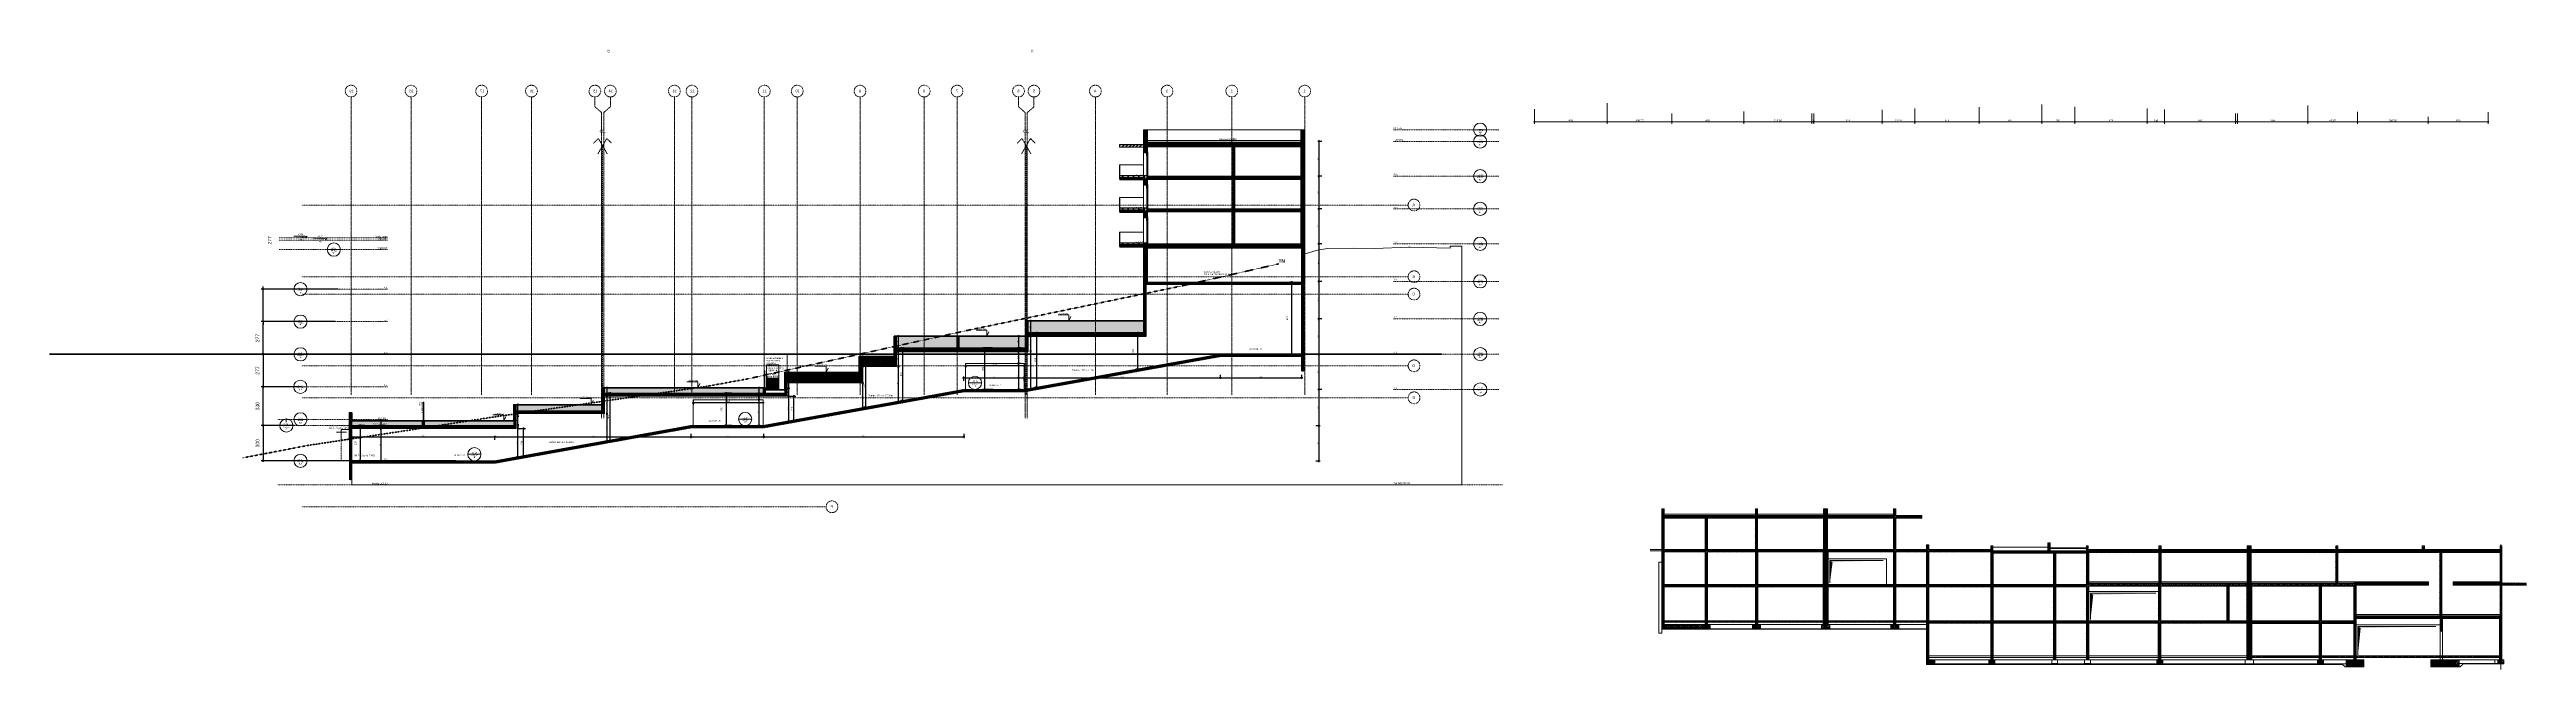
# Model space of a CAD drawing. Header units: millimetres. Extents: x -26249 to 60250, y -21218 to 23336.
# Drawn here: x -11651 to 9413, y 5784 to 11058 of the extents above; entities that cross this region are included whole.
import ezdxf

# ---------------------------------------------------------------- set-up
doc = ezdxf.new("R2010")
doc.units = ezdxf.units.MM
for name, pattern in [('Style de ligne -1', [0.41664, 0.20828, -0.20836]), ('Style de ligne -11', [0.347222, 0.20828, -0.138942]), ('Style de ligne -6', [1.04164, 0.625, -0.20828, 0.06943, -0.13893]), ('VW-01', [0.41656, 0.20828, -0.20828]), ('VW-02', [0.69435, 0.48607, -0.20828])]:
    doc.linetypes.add(name, pattern=pattern)
doc.layers.add('01-coupe soussol', color=253, linetype='Continuous')
for name, color, linetype, lineweight in [('01_murs_coup', 5, 'Continuous', 60), ('B BATI-murs', 7, 'Continuous', 35), ('B BATI-murs_Hatch', 7, 'Continuous', 5), ('B GÈnÈral_Hatch', 7, 'Continuous', 5), ('B Général', 7, 'Continuous', 5), ('C ANNOTATIONS-cotation', 7, 'Continuous', 5), ('C ANNOTATIONS-cotation_Hatch', 7, 'Continuous', 5), ('C ANNOTATIONS-niveaux', 7, 'Continuous', 5), ('C ANNOTATIONS-prestations', 7, 'Continuous', 5), ('C ANNOTATIONS-texte', 7, 'Continuous', 5), ('GÈnÈral_Hatch', 7, 'Continuous', 5), ('Général', 7, 'Continuous', 5)]:
    doc.layers.add(name, color=color, linetype=linetype, lineweight=lineweight)
doc.layers.add('C ANNOTATIONS-axes horizontaux', color=1, linetype='Style de ligne -1', lineweight=13, true_color=0xff0000)
doc.styles.add('Arial', font='arial.ttf')
doc.styles.add('Arial (bold)', font='arialbd.ttf')
doc.styles.add('Arial (italic)', font='ariali.ttf')
doc.styles.add('Eurostile', font='')
doc.styles.add('Eurostile (bold)', font='')
doc.styles.add('Eurostile (italic)', font='')
doc.styles.get('Eurostile').set_extended_font_data('Eurostile')
doc.styles.get('Eurostile (bold)').set_extended_font_data('Eurostile', bold=True)
doc.styles.get('Eurostile (italic)').set_extended_font_data('Eurostile', italic=True)
doc.dimstyles.new('100é', dxfattribs={"dimtxt": 20.229601, "dimasz": 6.232178, "dimexe": 10, "dimexo": 25, "dimgap": 1, "dimtad": 1, "dimdec": 1, "dimtxsty": 'Arial', "dimblk": 'VW_SLASH', "dimblk1": 'VW_SLASH', "dimblk2": 'VW_SLASH', "dimcen": 0, "dimdle": 10, "dimazin": 0, "dimtfac": 1, "dimtdec": 1, "dimtix": 1, "dimtmove": 0, "dimatfit": 0, "dimldrblk": 'VW_FILLEDARROW', "dimfxl": 25, "dimfxlon": 1, "dimfrac": 2, "dimtolj": 1, "dimarcsym": 0})
doc.dimstyles.new('Arch', dxfattribs={"dimtxt": 20.229601, "dimasz": 11.224121, "dimexe": 15.875, "dimexo": 7.9375, "dimgap": 7.9375, "dimtad": 1, "dimdec": 1, "dimtxsty": 'Arial', "dimblk": 'VW_SLASH-1', "dimblk1": 'VW_SLASH-1', "dimblk2": 'VW_SLASH-1', "dimcen": 0, "dimdle": 7.9375, "dimazin": 0, "dimtfac": 1, "dimtdec": 1, "dimtix": 1, "dimtmove": 0, "dimatfit": 0, "dimldrblk": 'VW_FILLEDARROW-1', "dimfxl": 1, "dimfrac": 2, "dimtolj": 1, "dimarcsym": 0})
pattern_1 = [(225, (2864.038, 27137.995), (-23.212778, 1.975556), [44.003255, -6.28618]), (225, (2867.619, 27144.786), (3.5471, 28.555677), [18.858538, -31.430896]), (225, (2860.895, 27141.138), (-2.536633, 22.539133), [40.349175, -45.50013]), (225, (2862.433, 27145.774), (-26.400366, -1.257412), [38.97431, -11.315123]), (225, (2857.752, 27144.281), (-12.572359, 12.572359), [11.783446, -2.945862]), (225, (2856.18, 27145.853), (-12.572359, 12.572359), [9.864344, -16.094456]), (225, (2854.609, 27147.425), (-12.572359, 12.572359), []), (225, (2863.853, 27159.726), (-12.572359, 12.572359), [66.77512, -54.63419]), (315, (2857.617, 27141.206), (-24.694444, -4.198056), [44.003455, -6.28621]), (315, (2852.185, 27150.096), (29.633333, -0.987778), [18.858624, -31.43104]), (315, (2863.297, 27142.687), (6.6675, 21.731111), [40.34934, -45.50032]), (315, (2858.111, 27152.071), (-24.941389, -3.704167), [38.97449, -11.315174]), (315, (2855.642, 27157.998), (-16.792222, -11.853333), [11.78373, -2.945933]), (315, (2860.334, 27156.27), (15.804444, 12.841111), [9.864344, -16.094456]), (315, (2862.31, 27157.504), (-18.026944, -10.618611), []), (315, (2859.593, 27164.171), (-14.322778, -14.569722), [66.77531, -54.63435])]
pattern_2 = [(225, (2864.038, 27137.9953), (-2.4253472, 2.64583333), [])]
pattern_3 = [(315, (2864.038, 27137.995), (5.6568542, 5.6568542), []), (45, (2864.038, 27137.995), (5.6568542, -5.6568542), [])]
pattern_4 = [(315, (2864.038, 27137.995), (5.6568542, 5.6568542), []), (45, (2864.038, 27137.995), (5.6568542, -5.6568542), [])]
pattern_5 = [(315, (2864.038, 27137.995), (5.6568542, 5.6568542), []), (45, (2864.038, 27137.995), (5.6568542, -5.6568542), [])]
pattern_6 = [(45, (0, 0), (-5.65685, 5.65685), []), (135, (0, 0), (5.65685, 5.65685), [])]
pattern_7 = [(45, (0, 0), (2.4253472, -2.6458333), [])]
pattern_8 = [(225, (2864.038, 27137.995), (5.6568542, -5.6568542), []), (315, (2864.038, 27137.995), (-5.6568542, -5.6568542), [])]
pattern_9 = [(225, (2864.0379, 27137.9953), (-0.9921875, 0.88194444), [])]
pattern_10 = [(45, (-25232.519, 10333.096), (-6.735192, 6.735192), [])]

# ---------------------------------------------------------------- blocks, each defined once
blk = doc.blocks.new('PF 220 Coupe')
at = {"layer": 'B GÈnÈral_Hatch', "linetype": 'Continuous', "lineweight": 5, "true_color": 0x808080}
h = blk.add_hatch(dxfattribs=at)
h.set_pattern_fill('02_ISOLANT', color=8, style=0, pattern_type=2)
h.set_pattern_definition(pattern_6)
h.paths.add_polyline_path([(-117, 17), (-90, 17), (-90, 8), (-107, 8), (-107, 9), (-117, 9)])
at = {"layer": 'B GÈnÈral_Hatch', "linetype": 'Continuous', "lineweight": 0}
for points in [[(-90, 9), (-90, 9), (-90, 8), (-107, 8), (-107, 9), (-117, 9), (-117, 9), (-107, 9), (-107, 7), (-90, 7)], [(-67, -8), (-62, -9), (-67, -11)]]:
    blk.add_hatch(color=7, dxfattribs=at).paths.add_polyline_path(points)
at = {"layer": 'B GÈnÈral_Hatch', "linetype": 'Continuous', "lineweight": 5}
h = blk.add_hatch(dxfattribs=at)
h.set_pattern_fill('50_BETON', style=0, pattern_type=2)
h.set_pattern_definition(pattern_7)
h.paths.add_polyline_path([(-117, -7), (-107, -7), (-107, 9), (-117, 9)])
at = {"layer": 'B GÈnÈral_Hatch', "linetype": 'Continuous', "lineweight": 5, "true_color": 0x808080}
h = blk.add_hatch(dxfattribs=at)
h.set_pattern_fill('02_ISOLANT', color=8, style=0, pattern_type=2)
h.set_pattern_definition(pattern_6)
h.paths.add_polyline_path([(-117, -15), (-117, -7), (-111, -7), (-111, -15)])
at = {"layer": 'B GÈnÈral_Hatch', "linetype": 'Continuous', "lineweight": 0, "true_color": 0xeeeeee}
for points in [[(-90, -15), (124, -15), (124, -16), (-90, -16)], [(-90, -17), (124, -17), (124, -17), (-90, -17)]]:
    blk.add_hatch(color=7, dxfattribs=at).paths.add_polyline_path(points)
at = {"layer": 'B GÈnÈral_Hatch', "linetype": 'Continuous', "lineweight": 5}
h = blk.add_hatch(dxfattribs=at)
h.set_pattern_fill('50_BETON', style=0, pattern_type=2)
h.set_pattern_definition(pattern_7)
h.paths.add_polyline_path([(140, -11), (140, -1), (130, -7), (130, -11)])
at = {"layer": 'GÈnÈral_Hatch', "linetype": 'Continuous', "lineweight": 5, "true_color": 0x808080}
h = blk.add_hatch(dxfattribs=at)
h.set_pattern_fill('02_ISOLANT', color=8, style=0, pattern_type=2)
h.set_pattern_definition(pattern_6)
h.paths.add_polyline_path([(130, -11), (140, -11), (140, -18), (130, -18)])
at = {"layer": 'B Général', "color": 7, "linetype": 'Continuous', "lineweight": 13}
blk.add_line((-111, -7), (-111, -17), dxfattribs=at)
at = {"layer": 'B Général', "color": 7, "linetype": 'Continuous', "lineweight": 5}
for p, q in [((105, -11), (-102, -11)), ((-99, -9), (-62, -9))]:
    blk.add_line(p, q, dxfattribs=at)
at = {"layer": 'B Général', "color": 7, "linetype": 'VW-02', "lineweight": 5}
for p, q in [((-99, -2), (-97, -2)), ((-98, -1), (-98, -3))]:
    blk.add_line(p, q, dxfattribs=at)
at = {"layer": 'B Général', "color": 7, "linetype": 'Continuous', "lineweight": 13, "flags": 128}
for points in [[(-117, 17), (-90, 17), (-90, 8), (-107, 8), (-107, 9), (-117, 9)], [(-117, -7), (-107, -7), (-107, 9), (-117, 9)]]:
    blk.add_lwpolyline(points, dxfattribs=at)
at = {"layer": 'B Général', "color": 7, "linetype": 'Continuous', "lineweight": 5, "flags": 128}
for points in [[(-90, 9), (-90, 9), (-90, 8), (-107, 8), (-107, 9), (-117, 9), (-117, 9), (-107, 9), (-107, 7), (-90, 7), (-90, 9)], [(-115, 17), (140, 17), (140, -5), (130, -11), (138, -11), (138, -11), (-115, -11)], [(-95, -13), (128, -13), (128, -20), (-95, -20)], [(-67, -8), (-62, -9), (-67, -11)]]:
    blk.add_lwpolyline(points, close=True, dxfattribs=at)
at = {"layer": 'B Général', "color": 7, "linetype": 'Continuous', "lineweight": 25, "flags": 128}
for points in [[(-107, -10), (-107, 7), (-90, 7), (-90, -10)], [(140, -11), (140, -1), (140, -1), (140, -1), (130, -7), (130, -11)]]:
    blk.add_lwpolyline(points, close=True, dxfattribs=at)
at = {"layer": 'B Général', "color": 7, "linetype": 'Continuous', "lineweight": 13, "flags": 128}
for points in [[(-117, -15), (-117, -7), (-111, -7), (-111, -15)], [(-117, -17), (-117, -15), (-111, -15), (-111, -17)], [(-111, -11), (-111, -7), (-107, -7), (-107, -11)]]:
    blk.add_lwpolyline(points, close=True, dxfattribs=at)
at = {"layer": 'B Général', "linetype": 'Continuous', "lineweight": 5, "flags": 128}
blk.add_lwpolyline([(-90, -17), (-111, -17), (-111, -11), (-90, -11)], close=True, dxfattribs=at)
at = {"layer": 'B Général', "lineweight": 5, "flags": 128}
for points in [[(-99, -11), (-92, -11), (-92, -17), (-99, -17)], [(-88, -15), (-88, -13), (-95, -13), (-95, -20), (-88, -20), (-88, -17), (-90, -17), (-90, -15)], [(-90, -15), (124, -15), (124, -16), (-90, -16)], [(-90, -17), (124, -17), (124, -17), (-90, -17)], [(121, -15), (121, -13), (128, -13), (128, -20), (121, -20), (121, -17), (123, -17), (123, -15)], [(124, -20), (124, -11), (126, -11), (126, -7), (130, -7), (130, -20)]]:
    blk.add_lwpolyline(points, close=True, dxfattribs=at)
at = {"layer": 'B Général', "linetype": 'Continuous', "lineweight": 5}
blk.add_open_spline([(-105, -6), (-104, -7), (-101, -9), (-96, -10), (-93, -7), (-91, -4), (-91, 0), (-93, 4), (-96, 6), (-101, 6), (-104, 4), (-106, 0), (-106, -4), (-105, -6)], degree=2, dxfattribs=at)
at = {"layer": 'Général', "color": 7, "linetype": 'Continuous', "lineweight": 5}
for p, q in [((130, -5), (130, -5)), ((130, -20), (140, -20))]:
    blk.add_line(p, q, dxfattribs=at)
at = {"layer": 'Général', "color": 7, "linetype": 'Continuous', "lineweight": 5, "flags": 128}
for points in [[(128, -7), (129, -5), (130, -5), (130, -5)], [(129, -7), (129, -5), (130, -5)]]:
    blk.add_lwpolyline(points, dxfattribs=at)
blk.add_lwpolyline([(130, -11), (140, -11), (140, -18), (130, -18)], close=True, dxfattribs=at)
blk = doc.blocks.new('VW_SLASH-1')
at = {"color": 0, "linetype": 'ByBlock', "lineweight": -2}
blk.add_line((0.7, 0), (-1, 0), dxfattribs=at)
at = {"color": 0, "linetype": 'Continuous', "lineweight": 20, "flags": 128}
blk.add_lwpolyline([(0.5, 0.5), (-0.5, -0.5)], dxfattribs=at)
blk = doc.blocks.new('*D135')
at = {"layer": 'C ANNOTATIONS-cotation', "color": 0, "linetype": 'Continuous', "lineweight": -2, "transparency": 16777216}
for p, q in [((-9514, 8189), (-9851, 8189)), ((-9835, 7870), (-9835, 8178)), ((-9569, 7859), (-9851, 7859))]:
    blk.add_line(p, q, dxfattribs=at)
at = {"layer": 'Defpoints', "color": 0, "linetype": 'Continuous', "transparency": 16777216}
for p in [(-9835, 8189), (-9506, 8189), (-9561, 7859)]:
    blk.add_point(p, dxfattribs=at)
at = {"layer": 'C ANNOTATIONS-cotation', "color": 0, "linetype": 'Continuous', "lineweight": -2, "transparency": 16777216, "xscale": 11.22412109375, "yscale": 11.22412109375, "zscale": 11.22412109375}
for p, rotation in [((-9835, 8189), 90), ((-9835, 7859), 270)]:
    blk.add_blockref('VW_SLASH-1', p, dxfattribs=dict(at, rotation=rotation))
at = {"layer": 'C ANNOTATIONS-cotation', "color": 0, "linetype": 'Continuous', "lineweight": 5, "transparency": 16777216, "insert": (-9882, 8024), "char_height": 30.3, "attachment_point": 5, "rotation": 90, "style": 'Arial'}
blk.add_mtext('\\A1;330', dxfattribs=at)
blk = doc.blocks.new('VW_FILLEDARROW-1')
at = {"linetype": 'Continuous', "lineweight": 0}
blk.add_hatch(color=0, dxfattribs=at).paths.add_polyline_path([(-1.4, 0.4), (0, 0), (-1.4, -0.4)])
at = {"color": 0, "linetype": 'Continuous', "lineweight": 5, "flags": 128}
blk.add_lwpolyline([(-1.4, 0.4), (0, 0), (-1.4, -0.4)], close=True, dxfattribs=at)
blk = doc.blocks.new('*D136')
at = {"layer": 'C ANNOTATIONS-cotation', "color": 0, "linetype": 'Continuous', "lineweight": -2, "transparency": 16777216}
for p, q in [((-9382, 8466), (-9851, 8466)), ((-9835, 8455), (-9835, 8200)), ((-9514, 8189), (-9851, 8189))]:
    blk.add_line(p, q, dxfattribs=at)
at = {"layer": 'Defpoints', "color": 0, "linetype": 'Continuous', "transparency": 16777216}
for p in [(-9374, 8466), (-9835, 8189), (-9506, 8189)]:
    blk.add_point(p, dxfattribs=at)
at = {"layer": 'C ANNOTATIONS-cotation', "color": 0, "linetype": 'Continuous', "lineweight": -2, "transparency": 16777216, "xscale": 11.22412109375, "yscale": 11.22412109375, "zscale": 11.22412109375}
for p, rotation in [((-9835, 8466), 90), ((-9835, 8189), 270)]:
    blk.add_blockref('VW_SLASH-1', p, dxfattribs=dict(at, rotation=rotation))
at = {"layer": 'C ANNOTATIONS-cotation', "color": 0, "linetype": 'Continuous', "lineweight": 5, "transparency": 16777216, "insert": (-9882, 8327), "char_height": 30.3, "attachment_point": 5, "rotation": 90, "style": 'Arial'}
blk.add_mtext('\\A1;277', dxfattribs=at)
blk = doc.blocks.new('*D137')
at = {"layer": 'C ANNOTATIONS-cotation', "color": 0, "linetype": 'Continuous', "lineweight": -2, "transparency": 16777216}
for p, q in [((-9222, 8743), (-9851, 8743)), ((-9835, 8477), (-9835, 8732)), ((-9382, 8466), (-9851, 8466))]:
    blk.add_line(p, q, dxfattribs=at)
at = {"layer": 'Defpoints', "color": 0, "linetype": 'Continuous', "transparency": 16777216}
for p in [(-9835, 8743), (-9214, 8743), (-9374, 8466)]:
    blk.add_point(p, dxfattribs=at)
at = {"layer": 'C ANNOTATIONS-cotation', "color": 0, "linetype": 'Continuous', "lineweight": -2, "transparency": 16777216, "xscale": 11.22412109375, "yscale": 11.22412109375, "zscale": 11.22412109375}
for p, rotation in [((-9835, 8743), 90), ((-9835, 8466), 270)]:
    blk.add_blockref('VW_SLASH-1', p, dxfattribs=dict(at, rotation=rotation))
at = {"layer": 'C ANNOTATIONS-cotation', "color": 0, "linetype": 'Continuous', "lineweight": 5, "transparency": 16777216, "insert": (-9882, 8604), "char_height": 30.3, "attachment_point": 5, "rotation": 90, "style": 'Arial'}
blk.add_mtext('\\A1;277', dxfattribs=at)
blk = doc.blocks.new('*D138')
at = {"layer": 'C ANNOTATIONS-cotation', "color": 0, "linetype": 'Continuous', "lineweight": -2, "transparency": 16777216}
for p, q in [((-9197, 9020), (-9851, 9020)), ((-9835, 9031), (-9835, 9042)), ((-9835, 8743), (-9835, 9020)), ((-9632, 8743), (-9851, 8743)), ((-9835, 8732), (-9835, 8720))]:
    blk.add_line(p, q, dxfattribs=at)
at = {"layer": 'Defpoints', "color": 0, "linetype": 'Continuous', "transparency": 16777216}
for p in [(-9835, 9020), (-9189, 9020), (-9624, 8743)]:
    blk.add_point(p, dxfattribs=at)
at = {"layer": 'C ANNOTATIONS-cotation', "color": 0, "linetype": 'Continuous', "lineweight": -2, "transparency": 16777216, "xscale": 11.22412109375, "yscale": 11.22412109375, "zscale": 11.22412109375}
for p, rotation in [((-9835, 9020), 270), ((-9835, 8743), 90)]:
    blk.add_blockref('VW_SLASH-1', p, dxfattribs=dict(at, rotation=rotation))
at = {"layer": 'C ANNOTATIONS-cotation', "color": 0, "linetype": 'Continuous', "lineweight": 5, "transparency": 16777216, "insert": (-9779, 9435), "char_height": 30.3, "attachment_point": 5, "rotation": 90, "style": 'Arial'}
blk.add_mtext('\\A1;277', dxfattribs=at)
blk = doc.blocks.new('Alti BAT A R-3')
at = {"layer": 'C ANNOTATIONS-niveaux', "color": 7, "linetype": 'Continuous', "lineweight": 5}
blk.add_line((-56, 0), (56, 0), dxfattribs=at)
blk.add_circle((0, 0), 56.2, dxfattribs=at)
at = {"layer": 'C ANNOTATIONS-niveaux', "color": 7, "attachment_point": 2, "rotation": 0, "line_spacing_factor": 0.894142, "style": 'Eurostile'}
for s, insert, char_height in [('-9,40', (-1, 15), 11.8), ('211.10', (-1, -2), 11.8), ('Ngf', (-1, -19), 9.41)]:
    blk.add_mtext(s, dxfattribs=dict(at, insert=insert, char_height=char_height))
blk = doc.blocks.new('Alti BAT A R-2')
at = {"layer": 'C ANNOTATIONS-niveaux', "color": 7, "linetype": 'Continuous', "lineweight": 5}
blk.add_line((-56, 0), (57, 0), dxfattribs=at)
blk.add_circle((0, 0), 56.2, dxfattribs=at)
at = {"layer": 'C ANNOTATIONS-niveaux', "color": 7, "attachment_point": 2, "rotation": 0, "line_spacing_factor": 0.894142, "style": 'Eurostile'}
for s, insert, char_height in [('-6,40', (0, 15), 11.8), ('214.10', (0, -2), 11.8), ('Ngf', (0, -24), 9.41)]:
    blk.add_mtext(s, dxfattribs=dict(at, insert=insert, char_height=char_height))
blk = doc.blocks.new('Alti BAT A R-1')
at = {"layer": 'C ANNOTATIONS-niveaux', "color": 7, "linetype": 'Continuous', "lineweight": 5}
blk.add_line((-56, -9), (57, -9), dxfattribs=at)
blk.add_circle((0, -9), 56.2, dxfattribs=at)
at = {"layer": 'C ANNOTATIONS-niveaux', "color": 7, "attachment_point": 2, "rotation": 0, "line_spacing_factor": 0.894142, "style": 'Eurostile'}
for s, insert, char_height in [('-3,20', (0, 6), 11.8), ('217.30', (0, -11), 11.8), ('Ngf', (0, -33), 9.41)]:
    blk.add_mtext(s, dxfattribs=dict(at, insert=insert, char_height=char_height))
blk = doc.blocks.new('Alti BAT A RDC')
at = {"layer": 'C ANNOTATIONS-niveaux', "color": 7, "linetype": 'Continuous', "lineweight": 5}
for p, q in [((-56, -9), (57, -9)), ((-37, -9), (38, -9))]:
    blk.add_line(p, q, dxfattribs=at)
blk.add_circle((0, -9), 56.2, dxfattribs=at)
at = {"layer": 'C ANNOTATIONS-niveaux', "color": 7, "attachment_point": 2, "rotation": 0, "line_spacing_factor": 0.895453, "style": 'Eurostile'}
for s, insert, char_height in [('+0,00', (0, 6), 11.7), ('220.50', (0, -11), 11.7), ('Ngf', (0, -33), 9.4)]:
    blk.add_mtext(s, dxfattribs=dict(at, insert=insert, char_height=char_height))
blk = doc.blocks.new('Alti BAT A R+1')
at = {"layer": 'C ANNOTATIONS-niveaux', "color": 7, "linetype": 'Continuous', "lineweight": 5}
blk.add_line((-56, -9), (57, -9), dxfattribs=at)
blk.add_circle((0, -9), 56.2, dxfattribs=at)
at = {"layer": 'C ANNOTATIONS-niveaux', "color": 7, "attachment_point": 2, "rotation": 0, "line_spacing_factor": 0.894142, "style": 'Eurostile'}
for s, insert, char_height in [('+2,97', (0, 6), 11.8), ('223.47', (0, -11), 11.8), ('Ngf', (0, -33), 9.41)]:
    blk.add_mtext(s, dxfattribs=dict(at, insert=insert, char_height=char_height))
blk = doc.blocks.new('Alti BAT A R+2')
at = {"layer": 'C ANNOTATIONS-niveaux', "color": 7, "linetype": 'Continuous', "lineweight": 5}
blk.add_line((-56, -9), (57, -9), dxfattribs=at)
blk.add_circle((0, -9), 56.2, dxfattribs=at)
at = {"layer": 'C ANNOTATIONS-niveaux', "color": 7, "attachment_point": 2, "rotation": 0, "line_spacing_factor": 0.894142, "style": 'Eurostile'}
for s, insert, char_height in [('+5,74', (0, 6), 11.8), ('226.24', (0, -11), 11.8), ('Ngf', (0, -33), 9.41)]:
    blk.add_mtext(s, dxfattribs=dict(at, insert=insert, char_height=char_height))
blk = doc.blocks.new('Alti BAT A TOITURE')
at = {"layer": 'C ANNOTATIONS-niveaux', "color": 7, "linetype": 'Continuous', "lineweight": 5}
blk.add_line((-56, -9), (57, -9), dxfattribs=at)
blk.add_circle((0, -9), 56.2, dxfattribs=at)
at = {"layer": 'C ANNOTATIONS-niveaux', "color": 7, "attachment_point": 2, "rotation": 0, "line_spacing_factor": 0.894142, "style": 'Eurostile'}
for s, insert, char_height in [('+8,70', (0, 6), 11.8), ('229.20', (0, -11), 11.8), ('Ngf', (0, -33), 9.41)]:
    blk.add_mtext(s, dxfattribs=dict(at, insert=insert, char_height=char_height))
blk = doc.blocks.new('Alti BAT A ACCROTERE')
at = {"layer": 'C ANNOTATIONS-niveaux', "color": 7, "linetype": 'Continuous', "lineweight": 5}
blk.add_line((-56, -9), (57, -9), dxfattribs=at)
blk.add_circle((0, -9), 56.2, dxfattribs=at)
at = {"layer": 'C ANNOTATIONS-niveaux', "color": 7, "attachment_point": 2, "rotation": 0, "line_spacing_factor": 0.894142, "style": 'Eurostile'}
for s, insert, char_height in [('+9,70', (0, 6), 11.8), ('230.20', (0, -11), 11.8), ('Ngf', (0, -28), 10.6)]:
    blk.add_mtext(s, dxfattribs=dict(at, insert=insert, char_height=char_height))
blk = doc.blocks.new('Alti BAT A R-4')
at = {"layer": 'C ANNOTATIONS-niveaux', "color": 7, "linetype": 'Continuous', "lineweight": 5}
blk.add_line((-56, 0), (56, 0), dxfattribs=at)
blk.add_circle((0, 0), 56.2, dxfattribs=at)
at = {"layer": 'C ANNOTATIONS-niveaux', "color": 7, "attachment_point": 2, "rotation": 0, "line_spacing_factor": 0.894142, "style": 'Eurostile'}
for s, insert, char_height in [('-12,40', (0, 19), 11.8), ('208.10', (0, -2), 11.8), ('Ngf', (0, -19), 9.41)]:
    blk.add_mtext(s, dxfattribs=dict(at, insert=insert, char_height=char_height))
blk = doc.blocks.new('Niveaux bat A')
at = {"layer": 'B Général', "color": 1, "linetype": 'VW-01', "lineweight": 5}
for p, q in [((-466, 1479), (430, 1479)), ((-466, 1379), (430, 1379)), ((-466, 1083), (430, 1083)), ((-466, 806), (430, 806)), ((-466, 509), (430, 509)), ((-466, 189), (430, 189)), ((-466, -131), (430, -131)), ((-466, -431), (430, -431)), ((-466, -731), (430, -731)), ((-466, -1541), (466, -1541))]:
    blk.add_line(p, q, dxfattribs=at)
at = {"layer": 'B Général', "color": 7}
for name, p in [('Alti BAT A ACCROTERE', (272, 1488)), ('Alti BAT A TOITURE', (272, 1388)), ('Alti BAT A R+2', (272, 1092)), ('Alti BAT A R+1', (272, 815)), ('Alti BAT A RDC', (272, 518)), ('Alti BAT A R-1', (272, 198)), ('Alti BAT A R-2', (272, -131)), ('Alti BAT A R-3', (273, -431)), ('Alti BAT A R-4', (273, -731))]:
    blk.add_blockref(name, p, dxfattribs=at)
at = {"layer": 'B Général', "attachment_point": 1}
for s, insert, char_height, line_spacing_factor, style in [('Acrotère', (-466, 1501), 14.1, 0.894142, 'Eurostile'), ('TOITURE', (-466, 1401), 14.1, 0.894142, 'Eurostile'), ('R+2', (-466, 1105), 14.1, 0.894142, 'Eurostile'), ('R+1', (-466, 828), 14.1, 0.894142, 'Eurostile'), ('R-1', (-466, 211), 14.1, 0.894142, 'Eurostile'), ('R-2', (-466, -109), 14.1, 0.894142, 'Eurostile'), ('R-3', (-466, -409), 14.1, 0.894142, 'Eurostile'), ('R-4', (-466, -709), 14.1, 0.894142, 'Eurostile'), ('Ref Ngf 200.00', (-466, -1521), 15.15, 0.959385, 'Arial')]:
    blk.add_mtext(s, dxfattribs=dict(at, insert=insert, char_height=char_height, line_spacing_factor=line_spacing_factor, style=style))
at = {"layer": 'B Général', "insert": (-466, 531), "char_height": 14.1, "width": 118.32, "attachment_point": 1, "line_spacing_factor": 0.894142, "style": 'Eurostile'}
blk.add_mtext('Rdc ', dxfattribs=at)
blk = doc.blocks.new('*D139')
at = {"layer": 'C ANNOTATIONS-cotation', "color": 0, "linetype": 'Continuous', "lineweight": -2, "transparency": 16777216}
for p, q in [((-9569, 7859), (-9851, 7859)), ((-9835, 7848), (-9835, 7570)), ((-8196, 7559), (-9851, 7559))]:
    blk.add_line(p, q, dxfattribs=at)
at = {"layer": 'Defpoints', "color": 0, "linetype": 'Continuous', "transparency": 16777216}
for p in [(-9561, 7859), (-9835, 7559), (-8188, 7559)]:
    blk.add_point(p, dxfattribs=at)
at = {"layer": 'C ANNOTATIONS-cotation', "color": 0, "linetype": 'Continuous', "lineweight": -2, "transparency": 16777216, "xscale": 11.22412109375, "yscale": 11.22412109375, "zscale": 11.22412109375}
for p, rotation in [((-9835, 7859), 90), ((-9835, 7559), 270)]:
    blk.add_blockref('VW_SLASH-1', p, dxfattribs=dict(at, rotation=rotation))
at = {"layer": 'C ANNOTATIONS-cotation', "color": 0, "linetype": 'Continuous', "lineweight": 5, "transparency": 16777216, "insert": (-9882, 7709), "char_height": 30.3, "attachment_point": 5, "rotation": 90, "style": 'Arial'}
blk.add_mtext('\\A1;300', dxfattribs=at)
blk = doc.blocks.new('Groupe-207-1')
at = {"layer": 'B Général', "color": 1, "linetype": 'VW-01', "lineweight": 50, "true_color": 0xff0000, "flags": 128}
blk.add_lwpolyline([(4065, 17904), (4905, 18095), (6680, 18463), (7279, 18595), (8570, 18880), (8911, 18943), (10746, 19207), (11432, 19314), (12320, 19448), (12872, 19554)], dxfattribs=at)
at = {"layer": 'B Général', "color": 1, "insert": (4065, 17864), "char_height": 30.3, "width": 159.96, "attachment_point": 1, "rotation": 180, "line_spacing_factor": 0.959385, "style": 'Arial (bold)'}
blk.add_mtext('TN ', dxfattribs=at)
blk = doc.blocks.new('Groupe-208-1')
at = {"layer": 'C ANNOTATIONS-niveaux', "color": 7, "linetype": 'Continuous', "lineweight": 18, "flags": 128}
blk.add_lwpolyline([(9893, 19065), (9910, 19102), (9910, 19049), (10002, 19049)], dxfattribs=at)
at = {"layer": 'C ANNOTATIONS-niveaux', "color": 7, "insert": (9987, 19034), "char_height": 11.8, "attachment_point": 1, "rotation": 180, "line_spacing_factor": 0.894142, "style": 'Eurostile (italic)'}
blk.add_mtext('206,8 Ngf', dxfattribs=at)
blk = doc.blocks.new('Groupe-209-1')
at = {"layer": 'C ANNOTATIONS-niveaux', "color": 7, "linetype": 'Continuous', "lineweight": 18, "flags": 128}
blk.add_lwpolyline([(10635, 19203), (10652, 19240), (10652, 19187), (10744, 19187)], dxfattribs=at)
at = {"layer": 'C ANNOTATIONS-niveaux', "color": 7, "insert": (10729, 19171), "char_height": 11.8, "attachment_point": 1, "rotation": 180, "line_spacing_factor": 0.894142, "style": 'Eurostile (italic)'}
blk.add_mtext('205,43 Ngf', dxfattribs=at)
blk = doc.blocks.new('Groupe-210-1')
at = {"layer": 'C ANNOTATIONS-niveaux', "color": 7, "linetype": 'Continuous', "lineweight": 18, "flags": 128}
blk.add_lwpolyline([(8986, 18922), (9003, 18959), (9003, 18906), (9095, 18906)], dxfattribs=at)
at = {"layer": 'C ANNOTATIONS-niveaux', "color": 7, "insert": (9081, 18890), "char_height": 11.8, "attachment_point": 1, "rotation": 180, "line_spacing_factor": 0.894142, "style": 'Eurostile (italic)'}
blk.add_mtext('208,24 Ngf', dxfattribs=at)
blk = doc.blocks.new('Groupe-211-1')
at = {"layer": 'C ANNOTATIONS-niveaux', "color": 7, "linetype": 'Continuous', "lineweight": 18, "flags": 128}
blk.add_lwpolyline([(7894, 18790), (7911, 18827), (7911, 18774), (8003, 18774)], dxfattribs=at)
at = {"layer": 'C ANNOTATIONS-niveaux', "color": 7, "insert": (7988, 18759), "char_height": 11.8, "attachment_point": 1, "rotation": 180, "line_spacing_factor": 0.894142, "style": 'Eurostile (italic)'}
blk.add_mtext('209,57 Ngf', dxfattribs=at)
blk = doc.blocks.new('Groupe-212-1')
at = {"layer": 'C ANNOTATIONS-niveaux', "color": 7, "linetype": 'Continuous', "lineweight": 18, "flags": 128}
blk.add_lwpolyline([(6527, 18482), (6544, 18519), (6544, 18466), (6636, 18466)], dxfattribs=at)
at = {"layer": 'C ANNOTATIONS-niveaux', "color": 7, "insert": (6632, 18451), "char_height": 11.8, "attachment_point": 1, "rotation": 180, "line_spacing_factor": 0.894142, "style": 'Eurostile (italic)'}
blk.add_mtext('212,64 Ngf', dxfattribs=at)
blk = doc.blocks.new('Groupe-213-1')
at = {"layer": 'C ANNOTATIONS-niveaux', "color": 7, "linetype": 'Continuous', "lineweight": 18, "flags": 128}
blk.add_lwpolyline([(5829, 18352), (5846, 18389), (5846, 18336), (5938, 18336)], dxfattribs=at)
at = {"layer": 'C ANNOTATIONS-niveaux', "color": 7, "insert": (5934, 18321), "char_height": 11.8, "attachment_point": 1, "rotation": 180, "line_spacing_factor": 0.894142, "style": 'Eurostile (italic)'}
blk.add_mtext('213,94 Ngf', dxfattribs=at)
blk = doc.blocks.new('Alti BAT B R-5 Parking')
at = {"layer": 'C ANNOTATIONS-niveaux', "color": 7, "linetype": 'Continuous', "lineweight": 5}
blk.add_line((-56, 0), (56, 0), dxfattribs=at)
blk.add_circle((0, 0), 56.2, dxfattribs=at)
at = {"layer": 'C ANNOTATIONS-niveaux', "color": 7, "attachment_point": 2, "rotation": 0, "line_spacing_factor": 0.894142, "style": 'Eurostile'}
for s, insert, char_height in [('-15,47', (0, 15), 11.8), ('205.03', (0, -2), 11.8), ('Ngf', (0, -19), 9.41)]:
    blk.add_mtext(s, dxfattribs=dict(at, insert=insert, char_height=char_height))
blk = doc.blocks.new('Alti BAT B R-6')
at = {"layer": 'C ANNOTATIONS-niveaux', "color": 7, "linetype": 'Continuous', "lineweight": 5}
for p, q in [((-56, 0), (56, 0)), ((-38, 0), (37, 0))]:
    blk.add_line(p, q, dxfattribs=at)
blk.add_circle((0, 0), 56.2, dxfattribs=at)
at = {"layer": 'C ANNOTATIONS-niveaux', "color": 7, "attachment_point": 2, "rotation": 0, "line_spacing_factor": 0.894142, "style": 'Eurostile'}
for s, insert, char_height in [('-18,47', (0, 15), 11.8), ('202.03', (0, -2), 11.8), ('Ngf', (0, -19), 9.41)]:
    blk.add_mtext(s, dxfattribs=dict(at, insert=insert, char_height=char_height))
blk = doc.blocks.new('*D140')
at = {"layer": 'C ANNOTATIONS-cotation', "color": 0, "linetype": 'Continuous', "lineweight": -2, "transparency": 16777216}
for p, q in [((-6177, 8071), (-6177, 8036)), ((-5594, 8052), (-6165, 8052))]:
    blk.add_line(p, q, dxfattribs=at)
at = {"layer": 'Defpoints', "color": 0, "linetype": 'Continuous', "transparency": 16777216}
for p in [(-6177, 8079), (-6177, 8052), (-5582, 8079)]:
    blk.add_point(p, dxfattribs=at)
at = {"layer": 'C ANNOTATIONS-cotation', "color": 0, "linetype": 'Continuous', "lineweight": -2, "transparency": 16777216, "xscale": 11.22412109375, "yscale": 11.22412109375, "zscale": 11.22412109375, "rotation": 180}
blk.add_blockref('VW_SLASH-1', (-6177, 8052), dxfattribs=at)
at = {"layer": 'C ANNOTATIONS-cotation', "color": 0, "linetype": 'Continuous', "lineweight": -2, "transparency": 16777216, "xscale": 11.22412109375, "yscale": 11.22412109375, "zscale": 11.22412109375}
blk.add_blockref('VW_SLASH-1', (-5582, 8052), dxfattribs=at)
at = {"layer": 'C ANNOTATIONS-cotation', "color": 0, "linetype": 'Continuous', "lineweight": 5, "transparency": 16777216, "insert": (-5880, 8068), "char_height": 15.2, "attachment_point": 5, "style": 'Arial (italic)'}
blk.add_mtext('\\A1;594', dxfattribs=at)
blk = doc.blocks.new('*D141')
at = {"layer": 'C ANNOTATIONS-cotation', "color": 0, "linetype": 'Continuous', "lineweight": -2, "transparency": 16777216}
for p, q in [((-3862, 8378), (-3862, 8351)), ((-3373, 8367), (-3851, 8367)), ((-3362, 8378), (-3362, 8351))]:
    blk.add_line(p, q, dxfattribs=at)
at = {"layer": 'Defpoints', "color": 0, "linetype": 'Continuous', "transparency": 16777216}
for p in [(-3862, 8386), (-3862, 8367), (-3362, 8386)]:
    blk.add_point(p, dxfattribs=at)
at = {"layer": 'C ANNOTATIONS-cotation', "color": 0, "linetype": 'Continuous', "lineweight": -2, "transparency": 16777216, "xscale": 11.22412109375, "yscale": 11.22412109375, "zscale": 11.22412109375, "rotation": 180}
blk.add_blockref('VW_SLASH-1', (-3862, 8367), dxfattribs=at)
at = {"layer": 'C ANNOTATIONS-cotation', "color": 0, "linetype": 'Continuous', "lineweight": -2, "transparency": 16777216, "xscale": 11.22412109375, "yscale": 11.22412109375, "zscale": 11.22412109375}
blk.add_blockref('VW_SLASH-1', (-3362, 8367), dxfattribs=at)
at = {"layer": 'C ANNOTATIONS-cotation', "color": 0, "linetype": 'Continuous', "lineweight": 5, "transparency": 16777216, "insert": (-3612, 8383), "char_height": 15.2, "attachment_point": 5, "style": 'Arial (italic)'}
blk.add_mtext('\\A1;501', dxfattribs=at)
blk = doc.blocks.new('Groupe-63-1')
at = {"layer": 'B Général', "color": 1, "linetype": 'Style de ligne -11', "lineweight": 13}
blk.add_line((-1457, -1174), (-1457, 946), dxfattribs=at)
at = {"layer": 'B Général', "color": 1, "linetype": 'Style de ligne -11', "lineweight": 13, "flags": 128}
for points in [[(-1417, 877), (-1493, 1008), (-1533, 968)], [(-1497, 877), (-1421, 1008), (-1381, 968)]]:
    blk.add_lwpolyline(points, dxfattribs=at)
at = {"layer": 'B Général', "color": 1, "insert": (-1483, 1084), "char_height": 30.3, "attachment_point": 1, "line_spacing_factor": 0.958078, "style": 'Arial'}
blk.add_mtext('JD', dxfattribs=at)
blk = doc.blocks.new('Groupe-64-1')
at = {"layer": 'B Général', "color": 1, "linetype": 'Style de ligne -11', "lineweight": 5}
blk.add_line((2146, -1174), (2146, 946), dxfattribs=at)
at = {"layer": 'B Général', "color": 1, "linetype": 'Style de ligne -11', "lineweight": 5, "flags": 128}
for points in [[(2186, 877), (2110, 1008), (2070, 968)], [(2106, 877), (2182, 1008), (2222, 968)]]:
    blk.add_lwpolyline(points, dxfattribs=at)
at = {"layer": 'B Général', "color": 1, "insert": (2120, 1084), "char_height": 30.3, "attachment_point": 1, "line_spacing_factor": 0.958078, "style": 'Arial'}
blk.add_mtext('JD', dxfattribs=at)
blk = doc.blocks.new('*D5')
at = {"layer": 'C ANNOTATIONS-cotation', "color": 0, "linetype": 'Continuous', "lineweight": -2, "transparency": 16777216}
for p, q in [((-3205, 1307), (-3205, 1134)), ((-3825, 1256), (-3825, 1134)), ((-3216, 1150), (-3814, 1150))]:
    blk.add_line(p, q, dxfattribs=at)
at = {"layer": 'Defpoints', "color": 0, "transparency": 16777216}
for p in [(-3825, 1264), (-3205, 1315), (-3825, 1150)]:
    blk.add_point(p, dxfattribs=at)
at = {"layer": 'C ANNOTATIONS-cotation', "color": 0, "lineweight": -2, "transparency": 16777216, "xscale": 11.22412109375, "yscale": 11.22412109375, "zscale": 11.22412109375, "rotation": 180}
blk.add_blockref('VW_SLASH-1', (-3825, 1150), dxfattribs=at)
at = {"layer": 'C ANNOTATIONS-cotation', "color": 0, "lineweight": -2, "transparency": 16777216, "xscale": 11.22412109375, "yscale": 11.22412109375, "zscale": 11.22412109375}
blk.add_blockref('VW_SLASH-1', (-3205, 1150), dxfattribs=at)
at = {"layer": 'C ANNOTATIONS-cotation', "color": 0, "lineweight": 5, "transparency": 16777216, "insert": (-3515, 1159), "char_height": 16.4, "attachment_point": 5, "style": 'Eurostile'}
blk.add_mtext('\\A1;620', dxfattribs=at)
blk = doc.blocks.new('*D6')
at = {"layer": 'C ANNOTATIONS-cotation', "color": 0, "linetype": 'Continuous', "lineweight": -2, "transparency": 16777216}
for p, q in [((-3205, 1307), (-3205, 1134)), ((-2666, 1150), (-3194, 1150)), ((-2655, 1221), (-2655, 1134))]:
    blk.add_line(p, q, dxfattribs=at)
at = {"layer": 'Defpoints', "color": 0, "transparency": 16777216}
for p in [(-3205, 1315), (-3205, 1150), (-2655, 1229)]:
    blk.add_point(p, dxfattribs=at)
at = {"layer": 'C ANNOTATIONS-cotation', "color": 0, "lineweight": -2, "transparency": 16777216, "xscale": 11.22412109375, "yscale": 11.22412109375, "zscale": 11.22412109375, "rotation": 180}
blk.add_blockref('VW_SLASH-1', (-3205, 1150), dxfattribs=at)
at = {"layer": 'C ANNOTATIONS-cotation', "color": 0, "lineweight": -2, "transparency": 16777216, "xscale": 11.22412109375, "yscale": 11.22412109375, "zscale": 11.22412109375}
blk.add_blockref('VW_SLASH-1', (-2655, 1150), dxfattribs=at)
at = {"layer": 'C ANNOTATIONS-cotation', "color": 0, "lineweight": 5, "transparency": 16777216, "insert": (-2930, 1161), "char_height": 16.4, "attachment_point": 5, "style": 'Eurostile'}
blk.add_mtext('\\A1;550,02', dxfattribs=at)
blk = doc.blocks.new('*D7')
at = {"layer": 'C ANNOTATIONS-cotation', "color": 0, "linetype": 'Continuous', "lineweight": -2, "transparency": 16777216}
for p, q in [((-2655, 1221), (-2655, 1134)), ((-2056, 1150), (-2644, 1150)), ((-2045, 1238), (-2045, 1134))]:
    blk.add_line(p, q, dxfattribs=at)
at = {"layer": 'Defpoints', "color": 0, "transparency": 16777216}
for p in [(-2655, 1229), (-2655, 1150), (-2045, 1246)]:
    blk.add_point(p, dxfattribs=at)
at = {"layer": 'C ANNOTATIONS-cotation', "color": 0, "lineweight": -2, "transparency": 16777216, "xscale": 11.22412109375, "yscale": 11.22412109375, "zscale": 11.22412109375, "rotation": 180}
blk.add_blockref('VW_SLASH-1', (-2655, 1150), dxfattribs=at)
at = {"layer": 'C ANNOTATIONS-cotation', "color": 0, "lineweight": -2, "transparency": 16777216, "xscale": 11.22412109375, "yscale": 11.22412109375, "zscale": 11.22412109375}
blk.add_blockref('VW_SLASH-1', (-2045, 1150), dxfattribs=at)
at = {"layer": 'C ANNOTATIONS-cotation', "color": 0, "lineweight": 5, "transparency": 16777216, "insert": (-2350, 1159), "char_height": 16.4, "attachment_point": 5, "style": 'Eurostile'}
blk.add_mtext('\\A1;610', dxfattribs=at)
blk = doc.blocks.new('*D8')
at = {"layer": 'C ANNOTATIONS-cotation', "color": 0, "linetype": 'Continuous', "lineweight": -2, "transparency": 16777216}
for p, q in [((-2045, 1238), (-2045, 1134)), ((-1477, 1150), (-2034, 1150)), ((-1466, 1221), (-1466, 1134))]:
    blk.add_line(p, q, dxfattribs=at)
at = {"layer": 'Defpoints', "color": 0, "transparency": 16777216}
for p in [(-2045, 1246), (-2045, 1150), (-1466, 1229)]:
    blk.add_point(p, dxfattribs=at)
at = {"layer": 'C ANNOTATIONS-cotation', "color": 0, "lineweight": -2, "transparency": 16777216, "xscale": 11.22412109375, "yscale": 11.22412109375, "zscale": 11.22412109375, "rotation": 180}
blk.add_blockref('VW_SLASH-1', (-2045, 1150), dxfattribs=at)
at = {"layer": 'C ANNOTATIONS-cotation', "color": 0, "lineweight": -2, "transparency": 16777216, "xscale": 11.22412109375, "yscale": 11.22412109375, "zscale": 11.22412109375}
blk.add_blockref('VW_SLASH-1', (-1466, 1150), dxfattribs=at)
at = {"layer": 'C ANNOTATIONS-cotation', "color": 0, "lineweight": 5, "transparency": 16777216, "insert": (-1755, 1161), "char_height": 16.4, "attachment_point": 5, "style": 'Eurostile'}
blk.add_mtext('\\A1;578,92', dxfattribs=at)
blk = doc.blocks.new('*D9')
at = {"layer": 'C ANNOTATIONS-cotation', "color": 0, "linetype": 'Continuous', "lineweight": -2, "transparency": 16777216}
for p, q in [((-1477, 1150), (-1488, 1150)), ((-1466, 1221), (-1466, 1134)), ((-1448, 1150), (-1466, 1150)), ((-1448, 1221), (-1448, 1134)), ((-1437, 1150), (-1425, 1150))]:
    blk.add_line(p, q, dxfattribs=at)
at = {"layer": 'Defpoints', "color": 0, "transparency": 16777216}
for p in [(-1466, 1229), (-1466, 1150), (-1448, 1229)]:
    blk.add_point(p, dxfattribs=at)
at = {"layer": 'C ANNOTATIONS-cotation', "color": 0, "lineweight": -2, "transparency": 16777216, "xscale": 11.22412109375, "yscale": 11.22412109375, "zscale": 11.22412109375}
blk.add_blockref('VW_SLASH-1', (-1466, 1150), dxfattribs=at)
at = {"layer": 'C ANNOTATIONS-cotation', "color": 0, "lineweight": -2, "transparency": 16777216, "xscale": 11.22412109375, "yscale": 11.22412109375, "zscale": 11.22412109375, "rotation": 180}
blk.add_blockref('VW_SLASH-1', (-1448, 1150), dxfattribs=at)
at = {"layer": 'C ANNOTATIONS-cotation', "color": 0, "lineweight": 5, "transparency": 16777216, "insert": (-1457, 1159), "char_height": 16.4, "attachment_point": 5, "style": 'Eurostile'}
blk.add_mtext('\\A1;18', dxfattribs=at)
blk = doc.blocks.new('*D10')
at = {"layer": 'C ANNOTATIONS-cotation', "color": 0, "linetype": 'Continuous', "lineweight": -2, "transparency": 16777216}
for p, q in [((-1448, 1221), (-1448, 1134)), ((-880, 1150), (-1437, 1150)), ((-869, 1252), (-869, 1134))]:
    blk.add_line(p, q, dxfattribs=at)
at = {"layer": 'Defpoints', "color": 0, "transparency": 16777216}
for p in [(-1448, 1229), (-1448, 1150), (-869, 1259)]:
    blk.add_point(p, dxfattribs=at)
at = {"layer": 'C ANNOTATIONS-cotation', "color": 0, "lineweight": -2, "transparency": 16777216, "xscale": 11.22412109375, "yscale": 11.22412109375, "zscale": 11.22412109375, "rotation": 180}
blk.add_blockref('VW_SLASH-1', (-1448, 1150), dxfattribs=at)
at = {"layer": 'C ANNOTATIONS-cotation', "color": 0, "lineweight": -2, "transparency": 16777216, "xscale": 11.22412109375, "yscale": 11.22412109375, "zscale": 11.22412109375}
blk.add_blockref('VW_SLASH-1', (-869, 1150), dxfattribs=at)
at = {"layer": 'C ANNOTATIONS-cotation', "color": 0, "lineweight": 5, "transparency": 16777216, "insert": (-1158, 1159), "char_height": 16.4, "attachment_point": 5, "style": 'Eurostile'}
blk.add_mtext('\\A1;579', dxfattribs=at)
blk = doc.blocks.new('*D11')
at = {"layer": 'C ANNOTATIONS-cotation', "color": 0, "linetype": 'Continuous', "lineweight": -2, "transparency": 16777216}
for p, q in [((-869, 1252), (-869, 1134)), ((-601, 1150), (-858, 1150)), ((-589, 1264), (-589, 1134))]:
    blk.add_line(p, q, dxfattribs=at)
at = {"layer": 'Defpoints', "color": 0, "transparency": 16777216}
for p in [(-589, 1272), (-869, 1259), (-869, 1150)]:
    blk.add_point(p, dxfattribs=at)
at = {"layer": 'C ANNOTATIONS-cotation', "color": 0, "lineweight": -2, "transparency": 16777216, "xscale": 11.22412109375, "yscale": 11.22412109375, "zscale": 11.22412109375, "rotation": 180}
blk.add_blockref('VW_SLASH-1', (-869, 1150), dxfattribs=at)
at = {"layer": 'C ANNOTATIONS-cotation', "color": 0, "lineweight": -2, "transparency": 16777216, "xscale": 11.22412109375, "yscale": 11.22412109375, "zscale": 11.22412109375}
blk.add_blockref('VW_SLASH-1', (-589, 1150), dxfattribs=at)
at = {"layer": 'C ANNOTATIONS-cotation', "color": 0, "lineweight": 5, "transparency": 16777216, "insert": (-729, 1161), "char_height": 16.4, "attachment_point": 5, "style": 'Eurostile'}
blk.add_mtext('\\A1;279,6', dxfattribs=at)
blk = doc.blocks.new('*D12')
at = {"layer": 'C ANNOTATIONS-cotation', "color": 0, "linetype": 'Continuous', "lineweight": -2, "transparency": 16777216}
for p, q in [((-43, 1274), (-43, 1134)), ((-589, 1264), (-589, 1134)), ((-55, 1150), (-578, 1150))]:
    blk.add_line(p, q, dxfattribs=at)
at = {"layer": 'Defpoints', "color": 0, "transparency": 16777216}
for p in [(-589, 1272), (-43, 1282), (-589, 1150)]:
    blk.add_point(p, dxfattribs=at)
at = {"layer": 'C ANNOTATIONS-cotation', "color": 0, "lineweight": -2, "transparency": 16777216, "xscale": 11.22412109375, "yscale": 11.22412109375, "zscale": 11.22412109375, "rotation": 180}
blk.add_blockref('VW_SLASH-1', (-589, 1150), dxfattribs=at)
at = {"layer": 'C ANNOTATIONS-cotation', "color": 0, "lineweight": -2, "transparency": 16777216, "xscale": 11.22412109375, "yscale": 11.22412109375, "zscale": 11.22412109375}
blk.add_blockref('VW_SLASH-1', (-43, 1150), dxfattribs=at)
at = {"layer": 'C ANNOTATIONS-cotation', "color": 0, "lineweight": 5, "transparency": 16777216, "insert": (-316, 1159), "char_height": 16.4, "attachment_point": 5, "style": 'Eurostile'}
blk.add_mtext('\\A1;546', dxfattribs=at)
blk = doc.blocks.new('*D13')
at = {"layer": 'C ANNOTATIONS-cotation', "color": 0, "linetype": 'Continuous', "lineweight": -2, "transparency": 16777216}
for p, q in [((-43, 1274), (-43, 1134)), ((491, 1297), (491, 1134)), ((479, 1150), (-32, 1150))]:
    blk.add_line(p, q, dxfattribs=at)
at = {"layer": 'Defpoints', "color": 0, "transparency": 16777216}
for p in [(-43, 1282), (491, 1305), (-43, 1150)]:
    blk.add_point(p, dxfattribs=at)
at = {"layer": 'C ANNOTATIONS-cotation', "color": 0, "lineweight": -2, "transparency": 16777216, "xscale": 11.22412109375, "yscale": 11.22412109375, "zscale": 11.22412109375, "rotation": 180}
blk.add_blockref('VW_SLASH-1', (-43, 1150), dxfattribs=at)
at = {"layer": 'C ANNOTATIONS-cotation', "color": 0, "lineweight": -2, "transparency": 16777216, "xscale": 11.22412109375, "yscale": 11.22412109375, "zscale": 11.22412109375}
blk.add_blockref('VW_SLASH-1', (491, 1150), dxfattribs=at)
at = {"layer": 'C ANNOTATIONS-cotation', "color": 0, "lineweight": 5, "transparency": 16777216, "insert": (224, 1159), "char_height": 16.4, "attachment_point": 5, "style": 'Eurostile'}
blk.add_mtext('\\A1;534', dxfattribs=at)
blk = doc.blocks.new('*D14')
at = {"layer": 'C ANNOTATIONS-cotation', "color": 0, "linetype": 'Continuous', "lineweight": -2, "transparency": 16777216}
for p, q in [((491, 1297), (491, 1134)), ((771, 1278), (771, 1134)), ((759, 1150), (502, 1150))]:
    blk.add_line(p, q, dxfattribs=at)
at = {"layer": 'Defpoints', "color": 0, "transparency": 16777216}
for p in [(491, 1305), (771, 1286), (491, 1150)]:
    blk.add_point(p, dxfattribs=at)
at = {"layer": 'C ANNOTATIONS-cotation', "color": 0, "lineweight": -2, "transparency": 16777216, "xscale": 11.22412109375, "yscale": 11.22412109375, "zscale": 11.22412109375, "rotation": 180}
blk.add_blockref('VW_SLASH-1', (491, 1150), dxfattribs=at)
at = {"layer": 'C ANNOTATIONS-cotation', "color": 0, "lineweight": -2, "transparency": 16777216, "xscale": 11.22412109375, "yscale": 11.22412109375, "zscale": 11.22412109375}
blk.add_blockref('VW_SLASH-1', (771, 1150), dxfattribs=at)
at = {"layer": 'C ANNOTATIONS-cotation', "color": 0, "lineweight": 5, "transparency": 16777216, "insert": (631, 1159), "char_height": 16.4, "attachment_point": 5, "style": 'Eurostile'}
blk.add_mtext('\\A1;280', dxfattribs=at)
blk = doc.blocks.new('*D15')
at = {"layer": 'C ANNOTATIONS-cotation', "color": 0, "linetype": 'Continuous', "lineweight": -2, "transparency": 16777216}
for p, q in [((771, 1278), (771, 1134)), ((1374, 1150), (782, 1150)), ((1386, 1264), (1386, 1134))]:
    blk.add_line(p, q, dxfattribs=at)
at = {"layer": 'Defpoints', "color": 0, "transparency": 16777216}
for p in [(771, 1286), (1386, 1272), (771, 1150)]:
    blk.add_point(p, dxfattribs=at)
at = {"layer": 'C ANNOTATIONS-cotation', "color": 0, "lineweight": -2, "transparency": 16777216, "xscale": 11.22412109375, "yscale": 11.22412109375, "zscale": 11.22412109375, "rotation": 180}
blk.add_blockref('VW_SLASH-1', (771, 1150), dxfattribs=at)
at = {"layer": 'C ANNOTATIONS-cotation', "color": 0, "lineweight": -2, "transparency": 16777216, "xscale": 11.22412109375, "yscale": 11.22412109375, "zscale": 11.22412109375}
blk.add_blockref('VW_SLASH-1', (1386, 1150), dxfattribs=at)
at = {"layer": 'C ANNOTATIONS-cotation', "color": 0, "lineweight": 5, "transparency": 16777216, "insert": (1078, 1159), "char_height": 16.4, "attachment_point": 5, "style": 'Eurostile'}
blk.add_mtext('\\A1;615', dxfattribs=at)
blk = doc.blocks.new('*D16')
at = {"layer": 'C ANNOTATIONS-cotation', "color": 0, "linetype": 'Continuous', "lineweight": -2, "transparency": 16777216}
for p, q in [((1386, 1264), (1386, 1134)), ((1522, 1150), (1397, 1150)), ((1534, 1255), (1534, 1134))]:
    blk.add_line(p, q, dxfattribs=at)
at = {"layer": 'Defpoints', "color": 0, "transparency": 16777216}
for p in [(1386, 1272), (1386, 1150), (1534, 1263)]:
    blk.add_point(p, dxfattribs=at)
at = {"layer": 'C ANNOTATIONS-cotation', "color": 0, "lineweight": -2, "transparency": 16777216, "xscale": 11.22412109375, "yscale": 11.22412109375, "zscale": 11.22412109375, "rotation": 180}
blk.add_blockref('VW_SLASH-1', (1386, 1150), dxfattribs=at)
at = {"layer": 'C ANNOTATIONS-cotation', "color": 0, "lineweight": -2, "transparency": 16777216, "xscale": 11.22412109375, "yscale": 11.22412109375, "zscale": 11.22412109375}
blk.add_blockref('VW_SLASH-1', (1534, 1150), dxfattribs=at)
at = {"layer": 'C ANNOTATIONS-cotation', "color": 0, "lineweight": 5, "transparency": 16777216, "insert": (1460, 1159), "char_height": 16.4, "attachment_point": 5, "style": 'Eurostile'}
blk.add_mtext('\\A1;148', dxfattribs=at)
blk = doc.blocks.new('*D17')
at = {"layer": 'C ANNOTATIONS-cotation', "color": 0, "linetype": 'Continuous', "lineweight": -2, "transparency": 16777216}
for p, q in [((1534, 1255), (1534, 1134)), ((2125, 1150), (1545, 1150)), ((2137, 1221), (2137, 1134))]:
    blk.add_line(p, q, dxfattribs=at)
at = {"layer": 'Defpoints', "color": 0, "transparency": 16777216}
for p in [(1534, 1263), (1534, 1150), (2137, 1229)]:
    blk.add_point(p, dxfattribs=at)
at = {"layer": 'C ANNOTATIONS-cotation', "color": 0, "lineweight": -2, "transparency": 16777216, "xscale": 11.22412109375, "yscale": 11.22412109375, "zscale": 11.22412109375, "rotation": 180}
blk.add_blockref('VW_SLASH-1', (1534, 1150), dxfattribs=at)
at = {"layer": 'C ANNOTATIONS-cotation', "color": 0, "lineweight": -2, "transparency": 16777216, "xscale": 11.22412109375, "yscale": 11.22412109375, "zscale": 11.22412109375}
blk.add_blockref('VW_SLASH-1', (2137, 1150), dxfattribs=at)
at = {"layer": 'C ANNOTATIONS-cotation', "color": 0, "lineweight": 5, "transparency": 16777216, "insert": (1835, 1159), "char_height": 16.4, "attachment_point": 5, "style": 'Eurostile'}
blk.add_mtext('\\A1;603', dxfattribs=at)
blk = doc.blocks.new('*D18')
at = {"layer": 'C ANNOTATIONS-cotation', "color": 0, "linetype": 'Continuous', "lineweight": -2, "transparency": 16777216}
for p, q in [((2125, 1150), (2114, 1150)), ((2137, 1221), (2137, 1134)), ((2155, 1150), (2137, 1150)), ((2155, 1221), (2155, 1134)), ((2166, 1150), (2177, 1150))]:
    blk.add_line(p, q, dxfattribs=at)
at = {"layer": 'Defpoints', "color": 0, "transparency": 16777216}
for p in [(2137, 1229), (2137, 1150), (2155, 1229)]:
    blk.add_point(p, dxfattribs=at)
at = {"layer": 'C ANNOTATIONS-cotation', "color": 0, "lineweight": -2, "transparency": 16777216, "xscale": 11.22412109375, "yscale": 11.22412109375, "zscale": 11.22412109375}
blk.add_blockref('VW_SLASH-1', (2137, 1150), dxfattribs=at)
at = {"layer": 'C ANNOTATIONS-cotation', "color": 0, "lineweight": -2, "transparency": 16777216, "xscale": 11.22412109375, "yscale": 11.22412109375, "zscale": 11.22412109375, "rotation": 180}
blk.add_blockref('VW_SLASH-1', (2155, 1150), dxfattribs=at)
at = {"layer": 'C ANNOTATIONS-cotation', "color": 0, "lineweight": 5, "transparency": 16777216, "insert": (2146, 1159), "char_height": 16.4, "attachment_point": 5, "style": 'Eurostile'}
blk.add_mtext('\\A1;18', dxfattribs=at)
blk = doc.blocks.new('*D19')
at = {"layer": 'C ANNOTATIONS-cotation', "color": 0, "linetype": 'Continuous', "lineweight": -2, "transparency": 16777216}
for p, q in [((2751, 1289), (2751, 1134)), ((2155, 1221), (2155, 1134)), ((2739, 1150), (2166, 1150))]:
    blk.add_line(p, q, dxfattribs=at)
at = {"layer": 'Defpoints', "color": 0, "transparency": 16777216}
for p in [(2751, 1297), (2155, 1229), (2155, 1150)]:
    blk.add_point(p, dxfattribs=at)
at = {"layer": 'C ANNOTATIONS-cotation', "color": 0, "lineweight": -2, "transparency": 16777216, "xscale": 11.22412109375, "yscale": 11.22412109375, "zscale": 11.22412109375, "rotation": 180}
blk.add_blockref('VW_SLASH-1', (2155, 1150), dxfattribs=at)
at = {"layer": 'C ANNOTATIONS-cotation', "color": 0, "lineweight": -2, "transparency": 16777216, "xscale": 11.22412109375, "yscale": 11.22412109375, "zscale": 11.22412109375}
blk.add_blockref('VW_SLASH-1', (2751, 1150), dxfattribs=at)
at = {"layer": 'C ANNOTATIONS-cotation', "color": 0, "lineweight": 5, "transparency": 16777216, "insert": (2453, 1159), "char_height": 16.4, "attachment_point": 5, "style": 'Eurostile'}
blk.add_mtext('\\A1;596', dxfattribs=at)
blk = doc.blocks.new('*D20')
at = {"layer": 'C ANNOTATIONS-cotation', "color": 0, "linetype": 'Continuous', "lineweight": -2, "transparency": 16777216}
for p, q in [((2751, 1289), (2751, 1134)), ((3163, 1150), (2762, 1150)), ((3175, 1235), (3175, 1134))]:
    blk.add_line(p, q, dxfattribs=at)
at = {"layer": 'Defpoints', "color": 0, "transparency": 16777216}
for p in [(2751, 1297), (2751, 1150), (3175, 1243)]:
    blk.add_point(p, dxfattribs=at)
at = {"layer": 'C ANNOTATIONS-cotation', "color": 0, "lineweight": -2, "transparency": 16777216, "xscale": 11.22412109375, "yscale": 11.22412109375, "zscale": 11.22412109375, "rotation": 180}
blk.add_blockref('VW_SLASH-1', (2751, 1150), dxfattribs=at)
at = {"layer": 'C ANNOTATIONS-cotation', "color": 0, "lineweight": -2, "transparency": 16777216, "xscale": 11.22412109375, "yscale": 11.22412109375, "zscale": 11.22412109375}
blk.add_blockref('VW_SLASH-1', (3175, 1150), dxfattribs=at)
at = {"layer": 'C ANNOTATIONS-cotation', "color": 0, "lineweight": 5, "transparency": 16777216, "insert": (2963, 1161), "char_height": 16.4, "attachment_point": 5, "style": 'Eurostile'}
blk.add_mtext('\\A1;423,9', dxfattribs=at)
blk = doc.blocks.new('*D21')
at = {"layer": 'C ANNOTATIONS-cotation', "color": 0, "linetype": 'Continuous', "lineweight": -2, "transparency": 16777216}
for p, q in [((3175, 1235), (3175, 1134)), ((3763, 1150), (3186, 1150)), ((3775, 1191), (3775, 1134))]:
    blk.add_line(p, q, dxfattribs=at)
at = {"layer": 'Defpoints', "color": 0, "transparency": 16777216}
for p in [(3175, 1243), (3175, 1150), (3775, 1199)]:
    blk.add_point(p, dxfattribs=at)
at = {"layer": 'C ANNOTATIONS-cotation', "color": 0, "lineweight": -2, "transparency": 16777216, "xscale": 11.22412109375, "yscale": 11.22412109375, "zscale": 11.22412109375, "rotation": 180}
blk.add_blockref('VW_SLASH-1', (3175, 1150), dxfattribs=at)
at = {"layer": 'C ANNOTATIONS-cotation', "color": 0, "lineweight": -2, "transparency": 16777216, "xscale": 11.22412109375, "yscale": 11.22412109375, "zscale": 11.22412109375}
blk.add_blockref('VW_SLASH-1', (3775, 1150), dxfattribs=at)
at = {"layer": 'C ANNOTATIONS-cotation', "color": 0, "lineweight": 5, "transparency": 16777216, "insert": (3475, 1161), "char_height": 16.4, "attachment_point": 5, "style": 'Eurostile'}
blk.add_mtext('\\A1;600,06', dxfattribs=at)
blk = doc.blocks.new('*D22')
at = {"layer": 'C ANNOTATIONS-cotation', "color": 0, "linetype": 'Continuous', "lineweight": -2, "transparency": 16777216}
for p, q in [((3775, 1191), (3775, 1134)), ((4273, 1150), (3786, 1150)), ((4285, 1231), (4285, 1134))]:
    blk.add_line(p, q, dxfattribs=at)
at = {"layer": 'Defpoints', "color": 0, "transparency": 16777216}
for p in [(3775, 1199), (3775, 1150), (4285, 1239)]:
    blk.add_point(p, dxfattribs=at)
at = {"layer": 'C ANNOTATIONS-cotation', "color": 0, "lineweight": -2, "transparency": 16777216, "xscale": 11.22412109375, "yscale": 11.22412109375, "zscale": 11.22412109375, "rotation": 180}
blk.add_blockref('VW_SLASH-1', (3775, 1150), dxfattribs=at)
at = {"layer": 'C ANNOTATIONS-cotation', "color": 0, "lineweight": -2, "transparency": 16777216, "xscale": 11.22412109375, "yscale": 11.22412109375, "zscale": 11.22412109375}
blk.add_blockref('VW_SLASH-1', (4285, 1150), dxfattribs=at)
at = {"layer": 'C ANNOTATIONS-cotation', "color": 0, "lineweight": 5, "transparency": 16777216, "insert": (4030, 1159), "char_height": 16.4, "attachment_point": 5, "style": 'Eurostile'}
blk.add_mtext('\\A1;510', dxfattribs=at)
blk = doc.blocks.new('Groupe-236-1')
at = {"layer": 'B BATI-murs_Hatch', "linetype": 'Continuous', "lineweight": 0}
for points in [[(5337, 17166), (5349, 17166), (5349, 17165), (5337, 17165)], [(5338, 17158), (5348, 17158), (5348, 17158), (5338, 17158)], [(5339, 17164), (5347, 17164), (5347, 17163), (5339, 17163)], [(5341, 17163), (5346, 17163), (5346, 17158), (5341, 17158)]]:
    blk.add_hatch(color=7, dxfattribs=at).paths.add_polyline_path(points)
at = {"layer": 'B BATI-murs', "color": 7, "linetype": 'Continuous', "lineweight": 13}
for p, q in [((5339, 17164), (5337, 17165)), ((5349, 17165), (5347, 17164))]:
    blk.add_line(p, q, dxfattribs=at)
at = {"layer": 'B BATI-murs', "color": 7, "linetype": 'Continuous', "lineweight": 13, "flags": 128}
for points in [[(5337, 17166), (5349, 17166), (5349, 17165), (5337, 17165)], [(5338, 17158), (5348, 17158), (5348, 17158), (5338, 17158)], [(5339, 17164), (5347, 17164), (5347, 17163), (5339, 17163)], [(5341, 17163), (5346, 17163), (5346, 17158), (5341, 17158)]]:
    blk.add_lwpolyline(points, close=True, dxfattribs=at)
blk = doc.blocks.new('Groupe-237-1')
at = {"layer": 'B BATI-murs_Hatch', "linetype": 'Continuous', "lineweight": 0}
for points in [[(5291, 17166), (5303, 17166), (5303, 17165), (5291, 17165)], [(5292, 17158), (5302, 17158), (5302, 17158), (5292, 17158)], [(5293, 17164), (5301, 17164), (5301, 17163), (5293, 17163)], [(5295, 17163), (5300, 17163), (5300, 17158), (5295, 17158)]]:
    blk.add_hatch(color=7, dxfattribs=at).paths.add_polyline_path(points)
at = {"layer": 'B BATI-murs', "color": 7, "linetype": 'Continuous', "lineweight": 13}
for p, q in [((5293, 17164), (5291, 17165)), ((5303, 17165), (5301, 17164))]:
    blk.add_line(p, q, dxfattribs=at)
at = {"layer": 'B BATI-murs', "color": 7, "linetype": 'Continuous', "lineweight": 13, "flags": 128}
for points in [[(5291, 17166), (5303, 17166), (5303, 17165), (5291, 17165)], [(5292, 17158), (5302, 17158), (5302, 17158), (5292, 17158)], [(5293, 17164), (5301, 17164), (5301, 17163), (5293, 17163)], [(5295, 17163), (5300, 17163), (5300, 17158), (5295, 17158)]]:
    blk.add_lwpolyline(points, close=True, dxfattribs=at)
blk = doc.blocks.new('Groupe-238-1')
at = {"layer": 'B BATI-murs_Hatch', "linetype": 'Continuous', "lineweight": 0}
for points in [[(5198, 17165), (5210, 17165), (5210, 17165), (5198, 17165)], [(5199, 17158), (5209, 17158), (5209, 17157), (5199, 17157)], [(5200, 17163), (5208, 17163), (5208, 17163), (5200, 17163)], [(5201, 17163), (5206, 17163), (5206, 17158), (5201, 17158)]]:
    blk.add_hatch(color=7, dxfattribs=at).paths.add_polyline_path(points)
at = {"layer": 'B BATI-murs', "color": 7, "linetype": 'Continuous', "lineweight": 13}
for p, q in [((5200, 17163), (5198, 17165)), ((5210, 17165), (5208, 17163))]:
    blk.add_line(p, q, dxfattribs=at)
at = {"layer": 'B BATI-murs', "color": 7, "linetype": 'Continuous', "lineweight": 13, "flags": 128}
for points in [[(5198, 17165), (5210, 17165), (5210, 17165), (5198, 17165)], [(5199, 17158), (5209, 17158), (5209, 17157), (5199, 17157)], [(5200, 17163), (5208, 17163), (5208, 17163), (5200, 17163)], [(5201, 17163), (5206, 17163), (5206, 17158), (5201, 17158)]]:
    blk.add_lwpolyline(points, close=True, dxfattribs=at)
blk = doc.blocks.new('Groupe-239-1')
at = {"layer": 'B BATI-murs_Hatch', "linetype": 'Continuous', "lineweight": 0}
for points in [[(5245, 17165), (5257, 17165), (5257, 17165), (5245, 17165)], [(5246, 17158), (5256, 17158), (5256, 17157), (5246, 17157)], [(5247, 17163), (5255, 17163), (5255, 17163), (5247, 17163)], [(5249, 17163), (5254, 17163), (5254, 17158), (5249, 17158)]]:
    blk.add_hatch(color=7, dxfattribs=at).paths.add_polyline_path(points)
at = {"layer": 'B BATI-murs', "color": 7, "linetype": 'Continuous', "lineweight": 13}
for p, q in [((5247, 17163), (5245, 17165)), ((5257, 17165), (5255, 17163))]:
    blk.add_line(p, q, dxfattribs=at)
at = {"layer": 'B BATI-murs', "color": 7, "linetype": 'Continuous', "lineweight": 13, "flags": 128}
for points in [[(5245, 17165), (5257, 17165), (5257, 17165), (5245, 17165)], [(5246, 17158), (5256, 17158), (5256, 17157), (5246, 17157)], [(5247, 17163), (5255, 17163), (5255, 17163), (5247, 17163)], [(5249, 17163), (5254, 17163), (5254, 17158), (5249, 17158)]]:
    blk.add_lwpolyline(points, close=True, dxfattribs=at)
blk = doc.blocks.new('Groupe-240-1')
at = {"layer": 'B BATI-murs_Hatch', "linetype": 'Continuous', "lineweight": 0}
for points in [[(5383, 17166), (5395, 17166), (5395, 17165), (5383, 17165)], [(5384, 17158), (5394, 17158), (5394, 17158), (5384, 17158)], [(5385, 17164), (5393, 17164), (5393, 17163), (5385, 17163)], [(5387, 17163), (5392, 17163), (5392, 17158), (5387, 17158)]]:
    blk.add_hatch(color=7, dxfattribs=at).paths.add_polyline_path(points)
at = {"layer": 'B BATI-murs', "color": 7, "linetype": 'Continuous', "lineweight": 13}
for p, q in [((5385, 17164), (5383, 17165)), ((5395, 17165), (5393, 17164))]:
    blk.add_line(p, q, dxfattribs=at)
at = {"layer": 'B BATI-murs', "color": 7, "linetype": 'Continuous', "lineweight": 13, "flags": 128}
for points in [[(5383, 17166), (5395, 17166), (5395, 17165), (5383, 17165)], [(5384, 17158), (5394, 17158), (5394, 17158), (5384, 17158)], [(5385, 17164), (5393, 17164), (5393, 17163), (5385, 17163)], [(5387, 17163), (5392, 17163), (5392, 17158), (5387, 17158)]]:
    blk.add_lwpolyline(points, close=True, dxfattribs=at)
blk = doc.blocks.new('Groupe-241-1')
at = {"layer": 'B GÈnÈral_Hatch', "linetype": 'Continuous', "lineweight": 5}
h = blk.add_hatch(dxfattribs=at)
h.set_pattern_fill('50_BETON', style=0, pattern_type=2)
h.set_pattern_definition(pattern_7)
h.paths.add_polyline_path([(5410, 17188), (5412, 17188), (5412, 17166), (5366, 17166), (5204, 17165), (5204, 17188), (5366, 17188), (5408, 17188), (5409, 17187)])
at = {"layer": 'B Général', "color": 7, "linetype": 'Continuous', "lineweight": 13, "flags": 128}
blk.add_lwpolyline([(5410, 17188), (5412, 17188), (5412, 17166), (5366, 17166), (5204, 17165), (5204, 17188), (5366, 17188), (5408, 17188), (5409, 17187)], close=True, dxfattribs=at)
at = {"layer": 'B Général', "color": 7, "linetype": 'Continuous', "lineweight": 5, "flags": 128}
for points in [[(5212, 17151), (5412, 17151), (5412, 17061), (5212, 17061)], [(5412, 17181), (5415, 17181), (5415, 17061), (5412, 17061)]]:
    blk.add_lwpolyline(points, close=True, dxfattribs=at)
at = {"layer": 'Général', "color": 7, "linetype": 'Continuous', "lineweight": 5, "flags": 128}
for points in [[(5190, 17153), (5412, 17153), (5412, 17151), (5190, 17151)], [(5201, 17157), (5207, 17157), (5207, 17153), (5201, 17153)], [(5248, 17157), (5254, 17157), (5254, 17153), (5248, 17153)], [(5294, 17157), (5300, 17157), (5300, 17153), (5294, 17153)], [(5340, 17157), (5346, 17157), (5346, 17153), (5340, 17153)], [(5386, 17158), (5392, 17158), (5392, 17153), (5386, 17153)]]:
    blk.add_lwpolyline(points, close=True, dxfattribs=at)
at = {"layer": 'Général', "color": 7}
for name in ['Groupe-238-1', 'Groupe-239-1', 'Groupe-237-1', 'Groupe-236-1', 'Groupe-240-1']:
    blk.add_blockref(name, (0, 0), dxfattribs=at)
at = {"layer": 'Général', "color": 7, "insert": (5213, 17147), "char_height": 5.18, "attachment_point": 1, "line_spacing_factor": 0.894142, "style": 'Eurostile (italic)'}
blk.add_mtext('niv. extér. +7 sol fini int.', dxfattribs=at)
blk = doc.blocks.new('Groupe-242-1')
at = {"layer": 'B BATI-murs_Hatch', "linetype": 'Continuous', "lineweight": 0}
for points in [[(5337, 17443), (5349, 17443), (5349, 17442), (5337, 17442)], [(5338, 17435), (5348, 17435), (5348, 17435), (5338, 17435)], [(5339, 17441), (5347, 17441), (5347, 17440), (5339, 17440)], [(5341, 17440), (5346, 17440), (5346, 17435), (5341, 17435)]]:
    blk.add_hatch(color=7, dxfattribs=at).paths.add_polyline_path(points)
at = {"layer": 'B BATI-murs', "color": 7, "linetype": 'Continuous', "lineweight": 13}
for p, q in [((5339, 17441), (5337, 17442)), ((5349, 17442), (5347, 17441))]:
    blk.add_line(p, q, dxfattribs=at)
at = {"layer": 'B BATI-murs', "color": 7, "linetype": 'Continuous', "lineweight": 13, "flags": 128}
for points in [[(5337, 17443), (5349, 17443), (5349, 17442), (5337, 17442)], [(5338, 17435), (5348, 17435), (5348, 17435), (5338, 17435)], [(5339, 17441), (5347, 17441), (5347, 17440), (5339, 17440)], [(5341, 17440), (5346, 17440), (5346, 17435), (5341, 17435)]]:
    blk.add_lwpolyline(points, close=True, dxfattribs=at)
blk = doc.blocks.new('Groupe-243-1')
at = {"layer": 'B BATI-murs_Hatch', "linetype": 'Continuous', "lineweight": 0}
for points in [[(5291, 17443), (5303, 17443), (5303, 17442), (5291, 17442)], [(5292, 17435), (5302, 17435), (5302, 17435), (5292, 17435)], [(5293, 17441), (5301, 17441), (5301, 17440), (5293, 17440)], [(5295, 17440), (5300, 17440), (5300, 17435), (5295, 17435)]]:
    blk.add_hatch(color=7, dxfattribs=at).paths.add_polyline_path(points)
at = {"layer": 'B BATI-murs', "color": 7, "linetype": 'Continuous', "lineweight": 13}
for p, q in [((5293, 17441), (5291, 17442)), ((5303, 17442), (5301, 17441))]:
    blk.add_line(p, q, dxfattribs=at)
at = {"layer": 'B BATI-murs', "color": 7, "linetype": 'Continuous', "lineweight": 13, "flags": 128}
for points in [[(5291, 17443), (5303, 17443), (5303, 17442), (5291, 17442)], [(5292, 17435), (5302, 17435), (5302, 17435), (5292, 17435)], [(5293, 17441), (5301, 17441), (5301, 17440), (5293, 17440)], [(5295, 17440), (5300, 17440), (5300, 17435), (5295, 17435)]]:
    blk.add_lwpolyline(points, close=True, dxfattribs=at)
blk = doc.blocks.new('Groupe-244-1')
at = {"layer": 'B BATI-murs_Hatch', "linetype": 'Continuous', "lineweight": 0}
for points in [[(5198, 17442), (5210, 17442), (5210, 17442), (5198, 17442)], [(5199, 17435), (5209, 17435), (5209, 17434), (5199, 17434)], [(5200, 17440), (5208, 17440), (5208, 17440), (5200, 17440)], [(5201, 17440), (5206, 17440), (5206, 17435), (5201, 17435)]]:
    blk.add_hatch(color=7, dxfattribs=at).paths.add_polyline_path(points)
at = {"layer": 'B BATI-murs', "color": 7, "linetype": 'Continuous', "lineweight": 13}
for p, q in [((5200, 17440), (5198, 17442)), ((5210, 17442), (5208, 17440))]:
    blk.add_line(p, q, dxfattribs=at)
at = {"layer": 'B BATI-murs', "color": 7, "linetype": 'Continuous', "lineweight": 13, "flags": 128}
for points in [[(5198, 17442), (5210, 17442), (5210, 17442), (5198, 17442)], [(5199, 17435), (5209, 17435), (5209, 17434), (5199, 17434)], [(5200, 17440), (5208, 17440), (5208, 17440), (5200, 17440)], [(5201, 17440), (5206, 17440), (5206, 17435), (5201, 17435)]]:
    blk.add_lwpolyline(points, close=True, dxfattribs=at)
blk = doc.blocks.new('Groupe-245-1')
at = {"layer": 'B BATI-murs_Hatch', "linetype": 'Continuous', "lineweight": 0}
for points in [[(5245, 17442), (5257, 17442), (5257, 17442), (5245, 17442)], [(5246, 17435), (5256, 17435), (5256, 17434), (5246, 17434)], [(5247, 17440), (5255, 17440), (5255, 17440), (5247, 17440)], [(5249, 17440), (5254, 17440), (5254, 17435), (5249, 17435)]]:
    blk.add_hatch(color=7, dxfattribs=at).paths.add_polyline_path(points)
at = {"layer": 'B BATI-murs', "color": 7, "linetype": 'Continuous', "lineweight": 13}
for p, q in [((5247, 17440), (5245, 17442)), ((5257, 17442), (5255, 17440))]:
    blk.add_line(p, q, dxfattribs=at)
at = {"layer": 'B BATI-murs', "color": 7, "linetype": 'Continuous', "lineweight": 13, "flags": 128}
for points in [[(5245, 17442), (5257, 17442), (5257, 17442), (5245, 17442)], [(5246, 17435), (5256, 17435), (5256, 17434), (5246, 17434)], [(5247, 17440), (5255, 17440), (5255, 17440), (5247, 17440)], [(5249, 17440), (5254, 17440), (5254, 17435), (5249, 17435)]]:
    blk.add_lwpolyline(points, close=True, dxfattribs=at)
blk = doc.blocks.new('Groupe-246-1')
at = {"layer": 'B BATI-murs_Hatch', "linetype": 'Continuous', "lineweight": 0}
for points in [[(5383, 17443), (5395, 17443), (5395, 17442), (5383, 17442)], [(5384, 17435), (5394, 17435), (5394, 17435), (5384, 17435)], [(5385, 17441), (5393, 17441), (5393, 17440), (5385, 17440)], [(5387, 17440), (5392, 17440), (5392, 17435), (5387, 17435)]]:
    blk.add_hatch(color=7, dxfattribs=at).paths.add_polyline_path(points)
at = {"layer": 'B BATI-murs', "color": 7, "linetype": 'Continuous', "lineweight": 13}
for p, q in [((5385, 17441), (5383, 17442)), ((5395, 17442), (5393, 17441))]:
    blk.add_line(p, q, dxfattribs=at)
at = {"layer": 'B BATI-murs', "color": 7, "linetype": 'Continuous', "lineweight": 13, "flags": 128}
for points in [[(5383, 17443), (5395, 17443), (5395, 17442), (5383, 17442)], [(5384, 17435), (5394, 17435), (5394, 17435), (5384, 17435)], [(5385, 17441), (5393, 17441), (5393, 17440), (5385, 17440)], [(5387, 17440), (5392, 17440), (5392, 17435), (5387, 17435)]]:
    blk.add_lwpolyline(points, close=True, dxfattribs=at)
blk = doc.blocks.new('Groupe-247-1')
at = {"layer": 'B GÈnÈral_Hatch', "linetype": 'Continuous', "lineweight": 5}
h = blk.add_hatch(dxfattribs=at)
h.set_pattern_fill('50_BETON', style=0, pattern_type=2)
h.set_pattern_definition(pattern_7)
h.paths.add_polyline_path([(5410, 17465), (5412, 17465), (5412, 17443), (5366, 17443), (5204, 17442), (5204, 17465), (5366, 17465), (5408, 17465), (5409, 17464)])
at = {"layer": 'B Général', "color": 7, "linetype": 'Continuous', "lineweight": 13, "flags": 128}
blk.add_lwpolyline([(5410, 17465), (5412, 17465), (5412, 17443), (5366, 17443), (5204, 17442), (5204, 17465), (5366, 17465), (5408, 17465), (5409, 17464)], close=True, dxfattribs=at)
at = {"layer": 'B Général', "color": 7, "linetype": 'Continuous', "lineweight": 5, "flags": 128}
for points in [[(5212, 17428), (5412, 17428), (5412, 17338), (5212, 17338)], [(5412, 17458), (5415, 17458), (5415, 17338), (5412, 17338)]]:
    blk.add_lwpolyline(points, close=True, dxfattribs=at)
at = {"layer": 'Général', "color": 7, "linetype": 'Continuous', "lineweight": 5, "flags": 128}
for points in [[(5190, 17430), (5412, 17430), (5412, 17428), (5190, 17428)], [(5201, 17434), (5207, 17434), (5207, 17430), (5201, 17430)], [(5248, 17434), (5254, 17434), (5254, 17430), (5248, 17430)], [(5294, 17434), (5300, 17434), (5300, 17430), (5294, 17430)], [(5340, 17434), (5346, 17434), (5346, 17430), (5340, 17430)], [(5386, 17435), (5392, 17435), (5392, 17430), (5386, 17430)]]:
    blk.add_lwpolyline(points, close=True, dxfattribs=at)
at = {"layer": 'Général', "color": 7}
for name in ['Groupe-244-1', 'Groupe-245-1', 'Groupe-243-1', 'Groupe-242-1', 'Groupe-246-1']:
    blk.add_blockref(name, (0, 0), dxfattribs=at)
at = {"layer": 'Général', "color": 7, "insert": (5213, 17424), "char_height": 5.18, "attachment_point": 1, "line_spacing_factor": 0.894142, "style": 'Eurostile (italic)'}
blk.add_mtext('niv. extér. +7 sol fini int.', dxfattribs=at)
blk = doc.blocks.new('Groupe-248-1')
at = {"layer": 'B BATI-murs_Hatch', "linetype": 'Continuous', "lineweight": 0}
for points in [[(5337, 17740), (5349, 17740), (5349, 17739), (5337, 17739)], [(5338, 17732), (5348, 17732), (5348, 17732), (5338, 17732)], [(5339, 17738), (5347, 17738), (5347, 17737), (5339, 17737)], [(5341, 17737), (5346, 17737), (5346, 17732), (5341, 17732)]]:
    blk.add_hatch(color=7, dxfattribs=at).paths.add_polyline_path(points)
at = {"layer": 'B BATI-murs', "color": 7, "linetype": 'Continuous', "lineweight": 13}
for p, q in [((5339, 17738), (5337, 17739)), ((5349, 17739), (5347, 17738))]:
    blk.add_line(p, q, dxfattribs=at)
at = {"layer": 'B BATI-murs', "color": 7, "linetype": 'Continuous', "lineweight": 13, "flags": 128}
for points in [[(5337, 17740), (5349, 17740), (5349, 17739), (5337, 17739)], [(5338, 17732), (5348, 17732), (5348, 17732), (5338, 17732)], [(5339, 17738), (5347, 17738), (5347, 17737), (5339, 17737)], [(5341, 17737), (5346, 17737), (5346, 17732), (5341, 17732)]]:
    blk.add_lwpolyline(points, close=True, dxfattribs=at)
blk = doc.blocks.new('Groupe-249-1')
at = {"layer": 'B BATI-murs_Hatch', "linetype": 'Continuous', "lineweight": 0}
for points in [[(5291, 17740), (5303, 17740), (5303, 17739), (5291, 17739)], [(5292, 17732), (5302, 17732), (5302, 17732), (5292, 17732)], [(5293, 17738), (5301, 17738), (5301, 17737), (5293, 17737)], [(5295, 17737), (5300, 17737), (5300, 17732), (5295, 17732)]]:
    blk.add_hatch(color=7, dxfattribs=at).paths.add_polyline_path(points)
at = {"layer": 'B BATI-murs', "color": 7, "linetype": 'Continuous', "lineweight": 13}
for p, q in [((5293, 17738), (5291, 17739)), ((5303, 17739), (5301, 17738))]:
    blk.add_line(p, q, dxfattribs=at)
at = {"layer": 'B BATI-murs', "color": 7, "linetype": 'Continuous', "lineweight": 13, "flags": 128}
for points in [[(5291, 17740), (5303, 17740), (5303, 17739), (5291, 17739)], [(5292, 17732), (5302, 17732), (5302, 17732), (5292, 17732)], [(5293, 17738), (5301, 17738), (5301, 17737), (5293, 17737)], [(5295, 17737), (5300, 17737), (5300, 17732), (5295, 17732)]]:
    blk.add_lwpolyline(points, close=True, dxfattribs=at)
blk = doc.blocks.new('Groupe-250-1')
at = {"layer": 'B BATI-murs_Hatch', "linetype": 'Continuous', "lineweight": 0}
for points in [[(5198, 17739), (5210, 17739), (5210, 17739), (5198, 17739)], [(5199, 17732), (5209, 17732), (5209, 17731), (5199, 17731)], [(5200, 17737), (5208, 17737), (5208, 17737), (5200, 17737)], [(5201, 17737), (5206, 17737), (5206, 17732), (5201, 17732)]]:
    blk.add_hatch(color=7, dxfattribs=at).paths.add_polyline_path(points)
at = {"layer": 'B BATI-murs', "color": 7, "linetype": 'Continuous', "lineweight": 13}
for p, q in [((5200, 17737), (5198, 17739)), ((5210, 17739), (5208, 17737))]:
    blk.add_line(p, q, dxfattribs=at)
at = {"layer": 'B BATI-murs', "color": 7, "linetype": 'Continuous', "lineweight": 13, "flags": 128}
for points in [[(5198, 17739), (5210, 17739), (5210, 17739), (5198, 17739)], [(5199, 17732), (5209, 17732), (5209, 17731), (5199, 17731)], [(5200, 17737), (5208, 17737), (5208, 17737), (5200, 17737)], [(5201, 17737), (5206, 17737), (5206, 17732), (5201, 17732)]]:
    blk.add_lwpolyline(points, close=True, dxfattribs=at)
blk = doc.blocks.new('Groupe-251-1')
at = {"layer": 'B BATI-murs_Hatch', "linetype": 'Continuous', "lineweight": 0}
for points in [[(5245, 17739), (5257, 17739), (5257, 17739), (5245, 17739)], [(5246, 17732), (5256, 17732), (5256, 17731), (5246, 17731)], [(5247, 17737), (5255, 17737), (5255, 17737), (5247, 17737)], [(5249, 17737), (5254, 17737), (5254, 17732), (5249, 17732)]]:
    blk.add_hatch(color=7, dxfattribs=at).paths.add_polyline_path(points)
at = {"layer": 'B BATI-murs', "color": 7, "linetype": 'Continuous', "lineweight": 13}
for p, q in [((5247, 17737), (5245, 17739)), ((5257, 17739), (5255, 17737))]:
    blk.add_line(p, q, dxfattribs=at)
at = {"layer": 'B BATI-murs', "color": 7, "linetype": 'Continuous', "lineweight": 13, "flags": 128}
for points in [[(5245, 17739), (5257, 17739), (5257, 17739), (5245, 17739)], [(5246, 17732), (5256, 17732), (5256, 17731), (5246, 17731)], [(5247, 17737), (5255, 17737), (5255, 17737), (5247, 17737)], [(5249, 17737), (5254, 17737), (5254, 17732), (5249, 17732)]]:
    blk.add_lwpolyline(points, close=True, dxfattribs=at)
blk = doc.blocks.new('Groupe-252-1')
at = {"layer": 'B BATI-murs_Hatch', "linetype": 'Continuous', "lineweight": 0}
for points in [[(5383, 17740), (5395, 17740), (5395, 17739), (5383, 17739)], [(5384, 17732), (5394, 17732), (5394, 17732), (5384, 17732)], [(5385, 17738), (5393, 17738), (5393, 17737), (5385, 17737)], [(5387, 17737), (5392, 17737), (5392, 17732), (5387, 17732)]]:
    blk.add_hatch(color=7, dxfattribs=at).paths.add_polyline_path(points)
at = {"layer": 'B BATI-murs', "color": 7, "linetype": 'Continuous', "lineweight": 13}
for p, q in [((5385, 17738), (5383, 17739)), ((5395, 17739), (5393, 17738))]:
    blk.add_line(p, q, dxfattribs=at)
at = {"layer": 'B BATI-murs', "color": 7, "linetype": 'Continuous', "lineweight": 13, "flags": 128}
for points in [[(5383, 17740), (5395, 17740), (5395, 17739), (5383, 17739)], [(5384, 17732), (5394, 17732), (5394, 17732), (5384, 17732)], [(5385, 17738), (5393, 17738), (5393, 17737), (5385, 17737)], [(5387, 17737), (5392, 17737), (5392, 17732), (5387, 17732)]]:
    blk.add_lwpolyline(points, close=True, dxfattribs=at)
blk = doc.blocks.new('Groupe-253-1')
at = {"layer": 'B GÈnÈral_Hatch', "linetype": 'Continuous', "lineweight": 5}
h = blk.add_hatch(dxfattribs=at)
h.set_pattern_fill('50_BETON', style=0, pattern_type=2)
h.set_pattern_definition(pattern_7)
h.paths.add_polyline_path([(5410, 17762), (5412, 17762), (5412, 17740), (5366, 17740), (5204, 17739), (5204, 17762), (5366, 17762), (5408, 17762), (5409, 17761)])
at = {"layer": 'B Général', "color": 7, "linetype": 'Continuous', "lineweight": 13, "flags": 128}
blk.add_lwpolyline([(5410, 17762), (5412, 17762), (5412, 17740), (5366, 17740), (5204, 17739), (5204, 17762), (5366, 17762), (5408, 17762), (5409, 17761)], close=True, dxfattribs=at)
at = {"layer": 'B Général', "color": 7, "linetype": 'Continuous', "lineweight": 5, "flags": 128}
for points in [[(5212, 17725), (5412, 17725), (5412, 17635), (5212, 17635)], [(5412, 17755), (5415, 17755), (5415, 17635), (5412, 17635)]]:
    blk.add_lwpolyline(points, close=True, dxfattribs=at)
at = {"layer": 'Général', "color": 7, "linetype": 'Continuous', "lineweight": 5, "flags": 128}
for points in [[(5190, 17727), (5412, 17727), (5412, 17725), (5190, 17725)], [(5201, 17731), (5207, 17731), (5207, 17727), (5201, 17727)], [(5248, 17731), (5254, 17731), (5254, 17727), (5248, 17727)], [(5294, 17731), (5300, 17731), (5300, 17727), (5294, 17727)], [(5340, 17731), (5346, 17731), (5346, 17727), (5340, 17727)], [(5386, 17732), (5392, 17732), (5392, 17727), (5386, 17727)]]:
    blk.add_lwpolyline(points, close=True, dxfattribs=at)
at = {"layer": 'Général', "color": 7}
for name in ['Groupe-250-1', 'Groupe-251-1', 'Groupe-249-1', 'Groupe-248-1', 'Groupe-252-1']:
    blk.add_blockref(name, (0, 0), dxfattribs=at)
at = {"layer": 'Général', "color": 7, "insert": (5213, 17721), "char_height": 5.18, "attachment_point": 1, "line_spacing_factor": 0.894142, "style": 'Eurostile (italic)'}
blk.add_mtext('niv. extér. +7 sol fini int.', dxfattribs=at)
blk = doc.blocks.new('Groupe-254-1')
at = {"layer": 'B GÈnÈral_Hatch', "color": 7}
blk.add_solid([(5251, 16910), (5251, 16909), (5246, 16910), (5246, 16909)], dxfattribs=at)
at = {"layer": 'B Général', "lineweight": 5}
for p, q in [((5227, 16890), (5222, 16890)), ((5227, 16890), (5222, 16890)), ((5246, 16910), (5227, 16890)), ((5246, 16909), (5227, 16890)), ((5251, 16910), (5246, 16910)), ((5251, 16909), (5246, 16909))]:
    blk.add_line(p, q, dxfattribs=at)
blk = doc.blocks.new('Groupe-255-1')
at = {"layer": 'B GÈnÈral_Hatch', "color": 7}
blk.add_solid([(5280, 16910), (5280, 16909), (5275, 16910), (5276, 16909)], dxfattribs=at)
at = {"layer": 'B Général', "lineweight": 5}
for p, q in [((5256, 16890), (5251, 16890)), ((5256, 16890), (5251, 16890)), ((5275, 16910), (5256, 16890)), ((5276, 16909), (5256, 16890)), ((5280, 16910), (5275, 16910)), ((5280, 16909), (5276, 16909))]:
    blk.add_line(p, q, dxfattribs=at)
blk = doc.blocks.new('Groupe-256-1')
at = {"layer": 'B GÈnÈral_Hatch', "color": 7}
for points in [[(5305, 16910), (5305, 16909), (5285, 16890), (5286, 16890)], [(5310, 16910), (5310, 16909), (5305, 16910), (5305, 16909)]]:
    blk.add_solid(points, dxfattribs=at)
at = {"layer": 'B Général', "lineweight": 5}
for p, q in [((5286, 16890), (5281, 16890)), ((5285, 16890), (5281, 16890)), ((5305, 16910), (5285, 16890)), ((5305, 16909), (5286, 16890)), ((5310, 16910), (5305, 16910)), ((5310, 16909), (5305, 16909))]:
    blk.add_line(p, q, dxfattribs=at)
blk = doc.blocks.new('Groupe-257-1')
at = {"layer": 'B GÈnÈral_Hatch', "color": 7}
blk.add_solid([(5339, 16910), (5339, 16909), (5334, 16910), (5334, 16909)], dxfattribs=at)
at = {"layer": 'B Général', "lineweight": 5}
for p, q in [((5315, 16890), (5310, 16890)), ((5315, 16890), (5310, 16890)), ((5334, 16910), (5315, 16890)), ((5334, 16909), (5315, 16890)), ((5339, 16910), (5334, 16910)), ((5339, 16909), (5334, 16909))]:
    blk.add_line(p, q, dxfattribs=at)
blk = doc.blocks.new('Groupe-258-1')
at = {"layer": 'B GÈnÈral_Hatch', "color": 7}
blk.add_solid([(5368, 16910), (5368, 16909), (5363, 16910), (5363, 16909)], dxfattribs=at)
at = {"layer": 'B Général', "lineweight": 5}
for p, q in [((5344, 16890), (5339, 16890)), ((5344, 16890), (5339, 16890)), ((5363, 16910), (5344, 16890)), ((5363, 16909), (5344, 16890)), ((5368, 16910), (5363, 16910)), ((5368, 16909), (5363, 16909))]:
    blk.add_line(p, q, dxfattribs=at)
blk = doc.blocks.new('Groupe-259-1')
at = {"layer": 'B GÈnÈral_Hatch', "color": 7}
for points in [[(5392, 16910), (5393, 16909), (5373, 16890), (5374, 16890)], [(5398, 16910), (5398, 16909), (5392, 16910), (5393, 16909)]]:
    blk.add_solid(points, dxfattribs=at)
at = {"layer": 'B Général', "lineweight": 5}
for p, q in [((5374, 16890), (5368, 16890)), ((5373, 16890), (5368, 16890)), ((5392, 16910), (5373, 16890)), ((5393, 16909), (5374, 16890)), ((5398, 16910), (5392, 16910)), ((5398, 16909), (5393, 16909))]:
    blk.add_line(p, q, dxfattribs=at)
blk = doc.blocks.new('Groupe-260-1')
at = {"layer": 'B GÈnÈral_Hatch', "linetype": 'Continuous', "lineweight": 0}
for points in [[(5212, 16888), (5212, 16911), (5222, 16911), (5222, 16910), (5213, 16910), (5213, 16890), (5222, 16890), (5222, 16888)], [(5415, 16888), (5415, 16911), (5405, 16911), (5405, 16910), (5413, 16910), (5413, 16890), (5405, 16890), (5405, 16888)]]:
    blk.add_hatch(color=7, dxfattribs=at).paths.add_polyline_path(points)
at = {"layer": 'B Général', "color": 7, "lineweight": 5}
blk.add_line((5222, 16890), (5413, 16890), dxfattribs=at)
at = {"layer": 'B Général', "color": 7, "lineweight": 5, "flags": 128}
for points in [[(5212, 16911), (5415, 16911), (5415, 16888), (5212, 16888)], [(5212, 16888), (5212, 16911), (5222, 16911), (5222, 16910), (5213, 16910), (5213, 16890), (5222, 16890), (5222, 16888)], [(5415, 16888), (5415, 16911), (5405, 16911), (5405, 16910), (5413, 16910), (5413, 16890), (5405, 16890), (5405, 16888)]]:
    blk.add_lwpolyline(points, close=True, dxfattribs=at)
at = {"layer": 'B Général', "color": 7}
for name in ['Groupe-254-1', 'Groupe-255-1', 'Groupe-256-1', 'Groupe-257-1', 'Groupe-258-1', 'Groupe-259-1']:
    blk.add_blockref(name, (0, 0), dxfattribs=at)
blk = doc.blocks.new('Alti BAT B R-3')
at = {"layer": 'C ANNOTATIONS-niveaux', "color": 7, "linetype": 'Continuous', "lineweight": 5}
blk.add_line((-57, -1), (56, -1), dxfattribs=at)
blk.add_circle((-1, -1), 56.2, dxfattribs=at)
at = {"layer": 'C ANNOTATIONS-niveaux', "color": 7, "attachment_point": 2, "rotation": 0, "line_spacing_factor": 0.894142, "style": 'Eurostile'}
for s, insert, char_height in [('-9,40', (0, 15), 11.8), ('211.10', (-1, -3), 11.8), ('Ngf', (-1, -20), 9.41)]:
    blk.add_mtext(s, dxfattribs=dict(at, insert=insert, char_height=char_height))
blk = doc.blocks.new('Alti BAT B R-2')
at = {"layer": 'C ANNOTATIONS-niveaux', "color": 7, "linetype": 'Continuous', "lineweight": 5}
blk.add_line((-56, 0), (56, 0), dxfattribs=at)
blk.add_circle((0, 0), 56.2, dxfattribs=at)
at = {"layer": 'C ANNOTATIONS-niveaux', "color": 7, "attachment_point": 2, "rotation": 0, "line_spacing_factor": 0.894142, "style": 'Eurostile'}
for s, insert, char_height in [('-6,63', (0, 15), 11.8), ('213.87', (0, -2), 11.8), ('Ngf', (0, -19), 9.41)]:
    blk.add_mtext(s, dxfattribs=dict(at, insert=insert, char_height=char_height))
blk = doc.blocks.new('Alti BAT B R-1')
at = {"layer": 'C ANNOTATIONS-niveaux', "color": 7, "linetype": 'Continuous', "lineweight": 5}
blk.add_line((-56, -9), (57, -9), dxfattribs=at)
blk.add_circle((0, -9), 56.2, dxfattribs=at)
at = {"layer": 'C ANNOTATIONS-niveaux', "color": 7, "attachment_point": 2, "rotation": 0, "line_spacing_factor": 0.894142, "style": 'Eurostile'}
for s, insert, char_height in [('-3,86', (0, 6), 11.8), ('216.64', (0, -11), 11.8), ('Ngf', (0, -33), 9.41)]:
    blk.add_mtext(s, dxfattribs=dict(at, insert=insert, char_height=char_height))
blk = doc.blocks.new('Alti BAT B TOITURE')
at = {"layer": 'C ANNOTATIONS-niveaux', "color": 7, "linetype": 'Continuous', "lineweight": 5}
blk.add_line((-56, -9), (57, -9), dxfattribs=at)
blk.add_circle((0, -9), 56.2, dxfattribs=at)
at = {"layer": 'B Général', "color": 7, "char_height": 11.8, "attachment_point": 2, "rotation": 0, "line_spacing_factor": 0.894142, "style": 'Eurostile'}
for s, insert in [('-0,50', (0, 6)), ('220.00', (0, -11))]:
    blk.add_mtext(s, dxfattribs=dict(at, insert=insert))
at = {"layer": 'C ANNOTATIONS-niveaux', "color": 7, "insert": (-1, -31), "char_height": 9.41, "attachment_point": 2, "rotation": 0, "line_spacing_factor": 0.894142, "style": 'Eurostile'}
blk.add_mtext('Ngf', dxfattribs=at)
blk = doc.blocks.new('Alti BAT B R-4')
at = {"layer": 'C ANNOTATIONS-niveaux', "color": 7, "linetype": 'Continuous', "lineweight": 5}
blk.add_line((-55, 0), (57, 0), dxfattribs=at)
blk.add_circle((1, 0), 56.2, dxfattribs=at)
at = {"layer": 'C ANNOTATIONS-niveaux', "color": 7, "attachment_point": 2, "rotation": 0, "line_spacing_factor": 0.894142, "style": 'Eurostile'}
for s, insert, char_height in [('-12,17', (0, 15), 11.8), ('208.33', (0, -2), 11.8), ('Ngf', (0, -19), 9.41)]:
    blk.add_mtext(s, dxfattribs=dict(at, insert=insert, char_height=char_height))
blk = doc.blocks.new('Alti BAT B Garde corps')
at = {"layer": 'B Général', "color": 7, "linetype": 'Continuous', "lineweight": 13, "flags": 128}
blk.add_lwpolyline([(-56, 6), (38, 6), (47, -9), (56, 6)], dxfattribs=at)
at = {"layer": 'B Général', "color": 7, "attachment_point": 2, "rotation": 0, "line_spacing_factor": 0.894142, "style": 'Eurostile'}
for s, insert, char_height in [('221.00', (0, 4), 14.1), ('+0,50', (2, 28), 14.1), ('Ngf', (0, -18), 10.6)]:
    blk.add_mtext(s, dxfattribs=dict(at, insert=insert, char_height=char_height))
blk = doc.blocks.new('Alti BAT B R-5 Lgt')
at = {"layer": 'C ANNOTATIONS-niveaux', "color": 7, "linetype": 'Continuous', "lineweight": 5}
blk.add_line((-56, 0), (56, 0), dxfattribs=at)
blk.add_circle((0, 0), 56.2, dxfattribs=at)
at = {"layer": 'C ANNOTATIONS-niveaux', "color": 7, "attachment_point": 2, "rotation": 0, "line_spacing_factor": 0.894142, "style": 'Eurostile'}
for s, insert, char_height in [('-14,94', (0, 15), 11.8), ('205.56', (0, -2), 11.8), ('Ngf', (0, -24), 9.41)]:
    blk.add_mtext(s, dxfattribs=dict(at, insert=insert, char_height=char_height))
blk = doc.blocks.new('Alti BAT B ACCROTERE TOITURE')
at = {"layer": 'B Général', "color": 7, "linetype": 'Continuous', "lineweight": 13, "flags": 128}
blk.add_lwpolyline([(-56, 7), (38, 7), (47, -9), (56, 7)], dxfattribs=at)
at = {"layer": 'C ANNOTATIONS-niveaux', "color": 7, "attachment_point": 2, "rotation": 0, "line_spacing_factor": 0.894142, "style": 'Eurostile'}
for s, insert, char_height in [('220.81', (0, 4), 14.1), ('+0,31', (1, 28), 14.1), ('Ngf', (0, -18), 10.6)]:
    blk.add_mtext(s, dxfattribs=dict(at, insert=insert, char_height=char_height))
blk = doc.blocks.new('Niveaux bat B')
at = {"layer": 'B Général', "color": 1, "linetype": 'VW-01', "lineweight": 5}
for p, q in [((786, 559), (-133, 559)), ((786, 540), (-133, 540)), ((786, 459), (-133, 459)), ((786, 123), (-146, 123)), ((786, -154), (-146, -154)), ((786, -431), (-146, -431)), ((786, -708), (-146, -708)), ((786, -985), (-146, -985)), ((786, -1038), (-146, -1038)), ((786, -1338), (-146, -1338)), ((786, -1541), (-146, -1541))]:
    blk.add_line(p, q, dxfattribs=at)
at = {"layer": 'B Général', "color": 7}
for name, p in [('Alti BAT B Garde corps', (47, 568)), ('Alti BAT B ACCROTERE TOITURE', (215, 549))]:
    blk.add_blockref(name, p, dxfattribs=at)
at = {"layer": 'B Général', "color": 7, "xscale": -1}
for name, p in [('Alti BAT B TOITURE', (331, 468)), ('Alti BAT B R-1', (48, 132)), ('Alti BAT B R-2', (48, -154)), ('Alti BAT B R-3', (47, -431)), ('Alti BAT B R-4', (47, -708)), ('Alti BAT B R-5 Parking', (-73, -1038)), ('Alti BAT B R-5 Lgt', (47, -985)), ('Alti BAT B R-6', (47, -1338))]:
    blk.add_blockref(name, p, dxfattribs=at)
at = {"layer": 'B Général', "attachment_point": 3, "line_spacing_factor": 0.894142, "style": 'Eurostile'}
for s, insert, char_height in [('Garde corps', (786, 577), 14.12), ('Acrotère', (786, 558), 14.1), ('R-1', (786, 141), 14.1), ('R-2', (786, -136), 14.1), ('R-3', (786, -413), 14.1), ('R-4', (786, -690), 14.1), ('R-5 PARKING', (786, -1020), 14.12), ('R-5 LGT', (786, -967), 14.1), ('R-6', (786, -1320), 14.1), ('Ref Ngf 200.00', (786, -1523), 14.12)]:
    blk.add_mtext(s, dxfattribs=dict(at, insert=insert, char_height=char_height))
at = {"layer": 'B Général', "insert": (786, 477), "char_height": 14.1, "width": 205.86, "attachment_point": 3, "line_spacing_factor": 0.894142, "style": 'Eurostile'}
blk.add_mtext('TOITURE', dxfattribs=at)
blk = doc.blocks.new('Groupe-540-1')
at = {"layer": 'C ANNOTATIONS-cotation_Hatch', "linetype": 'Continuous', "lineweight": 0}
for color, points in [(255, [(11944, 19559), (11949, 19559), (11949, 19509), (11944, 19509)]), (7, [(12069, 19338), (12076, 19336), (12069, 19334)])]:
    blk.add_hatch(color=color, dxfattribs=at).paths.add_polyline_path(points)
at = {"layer": 'B Général', "color": 7, "linetype": 'VW-01', "lineweight": 5, "flags": 128}
blk.add_lwpolyline([(11964, 19394), (12034, 19405), (12034, 19579), (11964, 19579)], close=True, dxfattribs=at)
at = {"layer": 'B Général', "color": 7, "linetype": 'Continuous', "lineweight": 5, "flags": 128}
blk.add_lwpolyline([(12034, 19311), (12034, 19405), (11964, 19394), (11964, 19311)], close=True, dxfattribs=at)
at = {"layer": 'C ANNOTATIONS-cotation', "color": 7, "linetype": 'Continuous', "lineweight": 5}
blk.add_line((11990, 19336), (12076, 19336), dxfattribs=at)
at = {"layer": 'C ANNOTATIONS-cotation', "color": 7, "linetype": 'Continuous', "lineweight": 5, "flags": 128}
for points in [[(11944, 19559), (11964, 19559), (11964, 19509), (11944, 19509)], [(11944, 19559), (11949, 19559), (11949, 19509), (11944, 19509)], [(12069, 19338), (12076, 19336), (12069, 19334)]]:
    blk.add_lwpolyline(points, close=True, dxfattribs=at)
at = {"layer": 'B Général', "color": 7, "char_height": 14.12, "width": 195.55, "attachment_point": 3, "rotation": 180, "line_spacing_factor": 0.894142, "style": 'Eurostile'}
for s, insert in [(' VB R - 6 grille 70*50', (11749, 19527)), ('edicule de ventilation VB R - 6 grille 70*50', (11964, 19272))]:
    blk.add_mtext(s, dxfattribs=dict(at, insert=insert))
blk = doc.blocks.new('*D142')
at = {"layer": 'C ANNOTATIONS-cotation', "color": 0, "linetype": 'Continuous', "lineweight": -2, "transparency": 16777216}
for p, q in [((-8969, 7859), (-9026, 7859)), ((-9010, 7848), (-9010, 7570)), ((-8969, 7559), (-9026, 7559))]:
    blk.add_line(p, q, dxfattribs=at)
at = {"layer": 'Defpoints', "color": 0, "linetype": 'Continuous', "transparency": 16777216}
for p in [(-8961, 7859), (-9010, 7559), (-8961, 7559)]:
    blk.add_point(p, dxfattribs=at)
at = {"layer": 'C ANNOTATIONS-cotation', "color": 0, "linetype": 'Continuous', "lineweight": -2, "transparency": 16777216, "xscale": 11.22412109375, "yscale": 11.22412109375, "zscale": 11.22412109375}
for p, rotation in [((-9010, 7859), 90), ((-9010, 7559), 270)]:
    blk.add_blockref('VW_SLASH-1', p, dxfattribs=dict(at, rotation=rotation))
at = {"layer": 'C ANNOTATIONS-cotation', "color": 0, "linetype": 'Continuous', "lineweight": 5, "transparency": 16777216, "insert": (-9049, 7709), "char_height": 14.1, "attachment_point": 5, "rotation": 90, "style": 'Eurostile'}
blk.add_mtext('\\A1;300', dxfattribs=at)
blk = doc.blocks.new('*D143')
at = {"layer": 'C ANNOTATIONS-cotation', "color": 0, "linetype": 'Continuous', "lineweight": -2, "transparency": 16777216}
for p, q in [((-7675, 7834), (-7603, 7834)), ((-7619, 7603), (-7619, 7823)), ((-7675, 7591), (-7603, 7591))]:
    blk.add_line(p, q, dxfattribs=at)
at = {"layer": 'Defpoints', "color": 0, "linetype": 'Continuous', "transparency": 16777216}
for p in [(-7683, 7834), (-7619, 7834), (-7683, 7591)]:
    blk.add_point(p, dxfattribs=at)
at = {"layer": 'C ANNOTATIONS-cotation', "color": 0, "linetype": 'Continuous', "lineweight": -2, "transparency": 16777216, "xscale": 11.22412109375, "yscale": 11.22412109375, "zscale": 11.22412109375}
for p, rotation in [((-7619, 7834), 90), ((-7619, 7591), 270)]:
    blk.add_blockref('VW_SLASH-1', p, dxfattribs=dict(at, rotation=rotation))
at = {"layer": 'C ANNOTATIONS-cotation', "color": 0, "linetype": 'Continuous', "lineweight": 5, "transparency": 16777216, "insert": (-7636, 7713), "char_height": 14.1, "attachment_point": 5, "rotation": 90, "style": 'Eurostile'}
blk.add_mtext('\\A1;243', dxfattribs=at)
blk = doc.blocks.new('*D144')
at = {"layer": 'C ANNOTATIONS-cotation', "color": 0, "linetype": 'Continuous', "lineweight": -2, "transparency": 16777216}
for p, q in [((-6892, 8134), (-6900, 8134)), ((-6884, 7745), (-6884, 8123)), ((-6883, 7734), (-6868, 7734))]:
    blk.add_line(p, q, dxfattribs=at)
at = {"layer": 'Defpoints', "color": 0, "linetype": 'Continuous', "transparency": 16777216}
for p in [(-6884, 8134), (-6884, 8134), (-6891, 7734)]:
    blk.add_point(p, dxfattribs=at)
at = {"layer": 'C ANNOTATIONS-cotation', "color": 0, "linetype": 'Continuous', "lineweight": -2, "transparency": 16777216, "xscale": 11.22412109375, "yscale": 11.22412109375, "zscale": 11.22412109375}
for p, rotation in [((-6884, 8134), 90), ((-6884, 7734), 270)]:
    blk.add_blockref('VW_SLASH-1', p, dxfattribs=dict(at, rotation=rotation))
at = {"layer": 'C ANNOTATIONS-cotation', "color": 0, "linetype": 'Continuous', "lineweight": 5, "transparency": 16777216, "insert": (-6901, 7934), "char_height": 14.1, "attachment_point": 5, "rotation": 90, "style": 'Eurostile'}
blk.add_mtext('\\A1;400', dxfattribs=at)
blk = doc.blocks.new('*D145')
at = {"layer": 'C ANNOTATIONS-cotation', "color": 0, "linetype": 'Continuous', "lineweight": -2, "transparency": 16777216}
for p, q in [((-5848, 8134), (-5912, 8134)), ((-5896, 8123), (-5896, 7870)), ((-5848, 7859), (-5912, 7859))]:
    blk.add_line(p, q, dxfattribs=at)
at = {"layer": 'Defpoints', "color": 0, "linetype": 'Continuous', "transparency": 16777216}
for p in [(-5840, 8134), (-5896, 7859), (-5840, 7859)]:
    blk.add_point(p, dxfattribs=at)
at = {"layer": 'C ANNOTATIONS-cotation', "color": 0, "linetype": 'Continuous', "lineweight": -2, "transparency": 16777216, "xscale": 11.22412109375, "yscale": 11.22412109375, "zscale": 11.22412109375}
for p, rotation in [((-5896, 8134), 90), ((-5896, 7859), 270)]:
    blk.add_blockref('VW_SLASH-1', p, dxfattribs=dict(at, rotation=rotation))
at = {"layer": 'C ANNOTATIONS-cotation', "color": 0, "linetype": 'Continuous', "lineweight": 5, "transparency": 16777216, "insert": (-5935, 7996), "char_height": 14.1, "attachment_point": 5, "rotation": 90, "style": 'Eurostile'}
blk.add_mtext('\\A1;275', dxfattribs=at)
blk = doc.blocks.new('*D146')
at = {"layer": 'C ANNOTATIONS-cotation', "color": 0, "linetype": 'Continuous', "lineweight": -2, "transparency": 16777216}
for p, q in [((-5371, 8109), (-5304, 8109)), ((-5320, 7907), (-5320, 8098)), ((-5371, 7896), (-5304, 7896))]:
    blk.add_line(p, q, dxfattribs=at)
at = {"layer": 'Defpoints', "color": 0, "linetype": 'Continuous', "transparency": 16777216}
for p in [(-5379, 8109), (-5320, 8109), (-5379, 7896)]:
    blk.add_point(p, dxfattribs=at)
at = {"layer": 'C ANNOTATIONS-cotation', "color": 0, "linetype": 'Continuous', "lineweight": -2, "transparency": 16777216, "xscale": 11.22412109375, "yscale": 11.22412109375, "zscale": 11.22412109375}
for p, rotation in [((-5320, 8109), 90), ((-5320, 7896), 270)]:
    blk.add_blockref('VW_SLASH-1', p, dxfattribs=dict(at, rotation=rotation))
at = {"layer": 'C ANNOTATIONS-cotation', "color": 0, "linetype": 'Continuous', "lineweight": 5, "transparency": 16777216, "insert": (-5337, 8002), "char_height": 14.1, "attachment_point": 5, "rotation": 90, "style": 'Eurostile'}
blk.add_mtext('\\A1;213', dxfattribs=at)
blk = doc.blocks.new('*D147')
at = {"layer": 'C ANNOTATIONS-cotation', "color": 0, "linetype": 'Continuous', "lineweight": -2, "transparency": 16777216}
for p, q in [((-4718, 8386), (-4726, 8386)), ((-4710, 8027), (-4710, 8375)), ((-4718, 8016), (-4726, 8016))]:
    blk.add_line(p, q, dxfattribs=at)
at = {"layer": 'Defpoints', "color": 0, "linetype": 'Continuous', "transparency": 16777216}
for p in [(-4710, 8386), (-4710, 8386), (-4710, 8016)]:
    blk.add_point(p, dxfattribs=at)
at = {"layer": 'C ANNOTATIONS-cotation', "color": 0, "linetype": 'Continuous', "lineweight": -2, "transparency": 16777216, "xscale": 11.22412109375, "yscale": 11.22412109375, "zscale": 11.22412109375}
for p, rotation in [((-4710, 8386), 90), ((-4710, 8016), 270)]:
    blk.add_blockref('VW_SLASH-1', p, dxfattribs=dict(at, rotation=rotation))
at = {"layer": 'C ANNOTATIONS-cotation', "color": 0, "linetype": 'Continuous', "lineweight": 5, "transparency": 16777216, "insert": (-4727, 8201), "char_height": 14.1, "attachment_point": 5, "rotation": 90, "style": 'Eurostile'}
blk.add_mtext('\\A1;370', dxfattribs=at)
blk = doc.blocks.new('*D148')
at = {"layer": 'C ANNOTATIONS-cotation', "color": 0, "linetype": 'Continuous', "lineweight": -2, "transparency": 16777216}
for p, q in [((-4402, 8519), (-4410, 8519)), ((-4394, 8084), (-4394, 8508)), ((-4402, 8073), (-4410, 8073))]:
    blk.add_line(p, q, dxfattribs=at)
at = {"layer": 'Defpoints', "color": 0, "linetype": 'Continuous', "transparency": 16777216}
for p in [(-4394, 8519), (-4394, 8519), (-4394, 8073)]:
    blk.add_point(p, dxfattribs=at)
at = {"layer": 'C ANNOTATIONS-cotation', "color": 0, "linetype": 'Continuous', "lineweight": -2, "transparency": 16777216, "xscale": 11.22412109375, "yscale": 11.22412109375, "zscale": 11.22412109375}
for p, rotation in [((-4394, 8519), 90), ((-4394, 8073), 270)]:
    blk.add_blockref('VW_SLASH-1', p, dxfattribs=dict(at, rotation=rotation))
at = {"layer": 'C ANNOTATIONS-cotation', "color": 0, "linetype": 'Continuous', "lineweight": 5, "transparency": 16777216, "insert": (-4411, 8296), "char_height": 14.1, "attachment_point": 5, "rotation": 90, "style": 'Eurostile'}
blk.add_mtext('\\A1;446', dxfattribs=at)
blk = doc.blocks.new('*D149')
at = {"layer": 'C ANNOTATIONS-cotation', "color": 0, "linetype": 'Continuous', "lineweight": -2, "transparency": 16777216}
for p, q in [((-3631, 8519), (-3713, 8519)), ((-3697, 8177), (-3697, 8508)), ((-3627, 8166), (-3713, 8166))]:
    blk.add_line(p, q, dxfattribs=at)
at = {"layer": 'Defpoints', "color": 0, "linetype": 'Continuous', "transparency": 16777216}
for p in [(-3697, 8519), (-3623, 8519), (-3619, 8166)]:
    blk.add_point(p, dxfattribs=at)
at = {"layer": 'C ANNOTATIONS-cotation', "color": 0, "linetype": 'Continuous', "lineweight": -2, "transparency": 16777216, "xscale": 11.22412109375, "yscale": 11.22412109375, "zscale": 11.22412109375}
for p, rotation in [((-3697, 8519), 90), ((-3697, 8166), 270)]:
    blk.add_blockref('VW_SLASH-1', p, dxfattribs=dict(at, rotation=rotation))
at = {"layer": 'C ANNOTATIONS-cotation', "color": 0, "linetype": 'Continuous', "lineweight": 5, "transparency": 16777216, "insert": (-3714, 8342), "char_height": 14.1, "attachment_point": 5, "rotation": 90, "style": 'Eurostile'}
blk.add_mtext('\\A1;353', dxfattribs=at)
blk = doc.blocks.new('*D150')
at = {"layer": 'C ANNOTATIONS-cotation', "color": 0, "linetype": 'Continuous', "lineweight": -2, "transparency": 16777216}
for p, q in [((-3263, 8649), (-3271, 8649)), ((-3255, 8196), (-3255, 8638)), ((-3263, 8185), (-3271, 8185))]:
    blk.add_line(p, q, dxfattribs=at)
at = {"layer": 'Defpoints', "color": 0, "linetype": 'Continuous', "transparency": 16777216}
for p in [(-3255, 8649), (-3255, 8649), (-3255, 8185)]:
    blk.add_point(p, dxfattribs=at)
at = {"layer": 'C ANNOTATIONS-cotation', "color": 0, "linetype": 'Continuous', "lineweight": -2, "transparency": 16777216, "xscale": 11.22412109375, "yscale": 11.22412109375, "zscale": 11.22412109375}
for p, rotation in [((-3255, 8649), 90), ((-3255, 8185), 270)]:
    blk.add_blockref('VW_SLASH-1', p, dxfattribs=dict(at, rotation=rotation))
at = {"layer": 'C ANNOTATIONS-cotation', "color": 0, "linetype": 'Continuous', "lineweight": 5, "transparency": 16777216, "insert": (-3272, 8417), "char_height": 14.1, "attachment_point": 5, "rotation": 90, "style": 'Eurostile'}
blk.add_mtext('\\A1;464', dxfattribs=at)
blk = doc.blocks.new('*D151')
at = {"layer": 'C ANNOTATIONS-cotation', "color": 0, "linetype": 'Continuous', "lineweight": -2, "transparency": 16777216}
for p, q in [((-2404, 8649), (-2412, 8649)), ((-2396, 8351), (-2396, 8638)), ((-2404, 8340), (-2412, 8340))]:
    blk.add_line(p, q, dxfattribs=at)
at = {"layer": 'Defpoints', "color": 0, "linetype": 'Continuous', "transparency": 16777216}
for p in [(-2396, 8649), (-2396, 8649), (-2396, 8340)]:
    blk.add_point(p, dxfattribs=at)
at = {"layer": 'C ANNOTATIONS-cotation', "color": 0, "linetype": 'Continuous', "lineweight": -2, "transparency": 16777216, "xscale": 11.22412109375, "yscale": 11.22412109375, "zscale": 11.22412109375}
for p, rotation in [((-2396, 8649), 90), ((-2396, 8340), 270)]:
    blk.add_blockref('VW_SLASH-1', p, dxfattribs=dict(at, rotation=rotation))
at = {"layer": 'C ANNOTATIONS-cotation', "color": 0, "linetype": 'Continuous', "lineweight": 5, "transparency": 16777216, "insert": (-2435, 8494), "char_height": 14.1, "attachment_point": 5, "rotation": 90, "style": 'Eurostile'}
blk.add_mtext('\\A1;309', dxfattribs=at)
blk = doc.blocks.new('*D152')
at = {"layer": 'C ANNOTATIONS-cotation', "color": 0, "linetype": 'Continuous', "lineweight": -2, "transparency": 16777216}
for p, q in [((-1094, 9079), (-1102, 9079)), ((-1086, 8477), (-1086, 9068)), ((-1094, 8466), (-1102, 8466))]:
    blk.add_line(p, q, dxfattribs=at)
at = {"layer": 'Defpoints', "color": 0, "linetype": 'Continuous', "transparency": 16777216}
for p in [(-1086, 9079), (-1086, 9079), (-1086, 8466)]:
    blk.add_point(p, dxfattribs=at)
at = {"layer": 'C ANNOTATIONS-cotation', "color": 0, "linetype": 'Continuous', "lineweight": -2, "transparency": 16777216, "xscale": 11.22412109375, "yscale": 11.22412109375, "zscale": 11.22412109375}
for p, rotation in [((-1086, 9079), 90), ((-1086, 8466), 270)]:
    blk.add_blockref('VW_SLASH-1', p, dxfattribs=dict(at, rotation=rotation))
at = {"layer": 'C ANNOTATIONS-cotation', "color": 0, "linetype": 'Continuous', "lineweight": 5, "transparency": 16777216, "insert": (-1125, 8772), "char_height": 14.1, "attachment_point": 5, "rotation": 90, "style": 'Eurostile'}
blk.add_mtext('\\A1;613', dxfattribs=at)
blk = doc.blocks.new('VW_SLASH')
at = {"color": 0, "linetype": 'ByBlock', "lineweight": -2}
blk.add_line((1.6, 0), (-1, 0), dxfattribs=at)
at = {"color": 0, "linetype": 'Continuous', "lineweight": 20, "flags": 128}
blk.add_lwpolyline([(0.5, 0.5), (-0.5, -0.5)], dxfattribs=at)
blk = doc.blocks.new('*D153')
at = {"layer": 'C ANNOTATIONS-cotation', "color": 0, "linetype": 'Continuous', "lineweight": -2, "transparency": 16777216}
for p, q in [((-881, 7859), (-846, 7859)), ((-856, 7853), (-856, 7565)), ((-881, 7559), (-846, 7559))]:
    blk.add_line(p, q, dxfattribs=at)
at = {"layer": 'Defpoints', "color": 0, "linetype": 'Continuous', "transparency": 16777216}
for p in [(-2221, 7859), (-2256, 7559), (-856, 7559)]:
    blk.add_point(p, dxfattribs=at)
at = {"layer": 'C ANNOTATIONS-cotation', "color": 0, "linetype": 'Continuous', "lineweight": -2, "transparency": 16777216, "xscale": 6.232177734375, "yscale": 6.232177734375, "zscale": 6.232177734375}
for p, rotation in [((-856, 7859), 90), ((-856, 7559), 270)]:
    blk.add_blockref('VW_SLASH', p, dxfattribs=dict(at, rotation=rotation))
at = {"layer": 'C ANNOTATIONS-cotation', "color": 0, "linetype": 'Continuous', "lineweight": 5, "transparency": 16777216, "insert": (-861, 7709), "char_height": 9.41, "attachment_point": 5, "rotation": 90, "style": 'Eurostile'}
blk.add_mtext('\\A1;300', dxfattribs=at)
blk = doc.blocks.new('VW_FILLEDARROW')
at = {"linetype": 'Continuous', "lineweight": 0}
blk.add_hatch(color=0, dxfattribs=at).paths.add_polyline_path([(-1.6, 0.4), (0, 0), (-1.6, -0.4)])
at = {"color": 0, "linetype": 'Continuous', "lineweight": 5, "flags": 128}
blk.add_lwpolyline([(-1.6, 0.4), (0, 0), (-1.6, -0.4)], close=True, dxfattribs=at)
blk = doc.blocks.new('*D154')
at = {"layer": 'C ANNOTATIONS-cotation', "color": 0, "linetype": 'Continuous', "lineweight": -2, "transparency": 16777216}
for p, q in [((-831, 8166), (-866, 8166)), ((-856, 8160), (-856, 7865)), ((-881, 7859), (-846, 7859))]:
    blk.add_line(p, q, dxfattribs=at)
at = {"layer": 'Defpoints', "color": 0, "linetype": 'Continuous', "transparency": 16777216}
for p in [(74, 8166), (-2221, 7859), (-856, 7859)]:
    blk.add_point(p, dxfattribs=at)
at = {"layer": 'C ANNOTATIONS-cotation', "color": 0, "linetype": 'Continuous', "lineweight": -2, "transparency": 16777216, "xscale": 6.232177734375, "yscale": 6.232177734375, "zscale": 6.232177734375}
for p, rotation in [((-856, 8166), 90), ((-856, 7859), 270)]:
    blk.add_blockref('VW_SLASH', p, dxfattribs=dict(at, rotation=rotation))
at = {"layer": 'C ANNOTATIONS-cotation', "color": 0, "linetype": 'Continuous', "lineweight": 5, "transparency": 16777216, "insert": (-861, 8012), "char_height": 9.41, "attachment_point": 5, "rotation": 90, "style": 'Eurostile'}
blk.add_mtext('\\A1;307', dxfattribs=at)
blk = doc.blocks.new('*D155')
at = {"layer": 'C ANNOTATIONS-cotation', "color": 0, "linetype": 'Continuous', "lineweight": -2, "transparency": 16777216}
for p, q in [((-831, 8466), (-866, 8466)), ((-856, 8460), (-856, 8172)), ((-831, 8166), (-866, 8166))]:
    blk.add_line(p, q, dxfattribs=at)
at = {"layer": 'Defpoints', "color": 0, "linetype": 'Continuous', "transparency": 16777216}
for p in [(1, 8466), (-856, 8166), (74, 8166)]:
    blk.add_point(p, dxfattribs=at)
at = {"layer": 'C ANNOTATIONS-cotation', "color": 0, "linetype": 'Continuous', "lineweight": -2, "transparency": 16777216, "xscale": 6.232177734375, "yscale": 6.232177734375, "zscale": 6.232177734375}
for p, rotation in [((-856, 8466), 90), ((-856, 8166), 270)]:
    blk.add_blockref('VW_SLASH', p, dxfattribs=dict(at, rotation=rotation))
at = {"layer": 'C ANNOTATIONS-cotation', "color": 0, "linetype": 'Continuous', "lineweight": 5, "transparency": 16777216, "insert": (-861, 8316), "char_height": 9.41, "attachment_point": 5, "rotation": 90, "style": 'Eurostile'}
blk.add_mtext('\\A1;300', dxfattribs=at)
blk = doc.blocks.new('*D156')
at = {"layer": 'C ANNOTATIONS-cotation', "color": 0, "linetype": 'Continuous', "lineweight": -2, "transparency": 16777216}
for p, q in [((-831, 8766), (-866, 8766)), ((-856, 8760), (-856, 8472)), ((-831, 8466), (-866, 8466))]:
    blk.add_line(p, q, dxfattribs=at)
at = {"layer": 'Defpoints', "color": 0, "linetype": 'Continuous', "transparency": 16777216}
for p in [(-91, 8766), (-856, 8466), (1, 8466)]:
    blk.add_point(p, dxfattribs=at)
at = {"layer": 'C ANNOTATIONS-cotation', "color": 0, "linetype": 'Continuous', "lineweight": -2, "transparency": 16777216, "xscale": 6.232177734375, "yscale": 6.232177734375, "zscale": 6.232177734375}
for p, rotation in [((-856, 8766), 90), ((-856, 8466), 270)]:
    blk.add_blockref('VW_SLASH', p, dxfattribs=dict(at, rotation=rotation))
at = {"layer": 'C ANNOTATIONS-cotation', "color": 0, "linetype": 'Continuous', "lineweight": 5, "transparency": 16777216, "insert": (-861, 8616), "char_height": 9.41, "attachment_point": 5, "rotation": 90, "style": 'Eurostile'}
blk.add_mtext('\\A1;300', dxfattribs=at)
blk = doc.blocks.new('*D157')
at = {"layer": 'C ANNOTATIONS-cotation', "color": 0, "linetype": 'Continuous', "lineweight": -2, "transparency": 16777216}
for p, q in [((-831, 9086), (-866, 9086)), ((-856, 9080), (-856, 8772)), ((-831, 8766), (-866, 8766))]:
    blk.add_line(p, q, dxfattribs=at)
at = {"layer": 'Defpoints', "color": 0, "linetype": 'Continuous', "transparency": 16777216}
for p in [(1, 9086), (-856, 8766), (-91, 8766)]:
    blk.add_point(p, dxfattribs=at)
at = {"layer": 'C ANNOTATIONS-cotation', "color": 0, "linetype": 'Continuous', "lineweight": -2, "transparency": 16777216, "xscale": 6.232177734375, "yscale": 6.232177734375, "zscale": 6.232177734375}
for p, rotation in [((-856, 9086), 90), ((-856, 8766), 270)]:
    blk.add_blockref('VW_SLASH', p, dxfattribs=dict(at, rotation=rotation))
at = {"layer": 'C ANNOTATIONS-cotation', "color": 0, "linetype": 'Continuous', "lineweight": 5, "transparency": 16777216, "insert": (-862, 8926), "char_height": 9.41, "attachment_point": 5, "rotation": 90, "style": 'Eurostile'}
blk.add_mtext('\\A1;320,4', dxfattribs=at)
blk = doc.blocks.new('*D158')
at = {"layer": 'C ANNOTATIONS-cotation', "color": 0, "linetype": 'Continuous', "lineweight": -2, "transparency": 16777216}
for p, q in [((-831, 9406), (-866, 9406)), ((-856, 9400), (-856, 9093)), ((-831, 9086), (-866, 9086))]:
    blk.add_line(p, q, dxfattribs=at)
at = {"layer": 'Defpoints', "color": 0, "linetype": 'Continuous', "transparency": 16777216}
for p in [(-63, 9406), (-856, 9086), (1, 9086)]:
    blk.add_point(p, dxfattribs=at)
at = {"layer": 'C ANNOTATIONS-cotation', "color": 0, "linetype": 'Continuous', "lineweight": -2, "transparency": 16777216, "xscale": 6.232177734375, "yscale": 6.232177734375, "zscale": 6.232177734375}
for p, rotation in [((-856, 9406), 90), ((-856, 9086), 270)]:
    blk.add_blockref('VW_SLASH', p, dxfattribs=dict(at, rotation=rotation))
at = {"layer": 'C ANNOTATIONS-cotation', "color": 0, "linetype": 'Continuous', "lineweight": 5, "transparency": 16777216, "insert": (-862, 9246), "char_height": 9.41, "attachment_point": 5, "rotation": 90, "style": 'Eurostile'}
blk.add_mtext('\\A1;319,6', dxfattribs=at)
blk = doc.blocks.new('*D159')
at = {"layer": 'C ANNOTATIONS-cotation', "color": 0, "linetype": 'Continuous', "lineweight": -2, "transparency": 16777216}
for p, q in [((-831, 9703), (-866, 9703)), ((-856, 9697), (-856, 9412)), ((-831, 9406), (-866, 9406))]:
    blk.add_line(p, q, dxfattribs=at)
at = {"layer": 'Defpoints', "color": 0, "linetype": 'Continuous', "transparency": 16777216}
for p in [(-110, 9703), (-856, 9406), (-63, 9406)]:
    blk.add_point(p, dxfattribs=at)
at = {"layer": 'C ANNOTATIONS-cotation', "color": 0, "linetype": 'Continuous', "lineweight": -2, "transparency": 16777216, "xscale": 6.232177734375, "yscale": 6.232177734375, "zscale": 6.232177734375}
for p, rotation in [((-856, 9703), 90), ((-856, 9406), 270)]:
    blk.add_blockref('VW_SLASH', p, dxfattribs=dict(at, rotation=rotation))
at = {"layer": 'C ANNOTATIONS-cotation', "color": 0, "linetype": 'Continuous', "lineweight": 5, "transparency": 16777216, "insert": (-861, 9554), "char_height": 9.41, "attachment_point": 5, "rotation": 90, "style": 'Eurostile'}
blk.add_mtext('\\A1;297', dxfattribs=at)
blk = doc.blocks.new('*D160')
at = {"layer": 'C ANNOTATIONS-cotation', "color": 0, "linetype": 'Continuous', "lineweight": -2, "transparency": 16777216}
for p, q in [((-831, 9980), (-866, 9980)), ((-856, 9974), (-856, 9709)), ((-831, 9703), (-866, 9703))]:
    blk.add_line(p, q, dxfattribs=at)
at = {"layer": 'Defpoints', "color": 0, "linetype": 'Continuous', "transparency": 16777216}
for p in [(-106, 9980), (-856, 9703), (-110, 9703)]:
    blk.add_point(p, dxfattribs=at)
at = {"layer": 'C ANNOTATIONS-cotation', "color": 0, "linetype": 'Continuous', "lineweight": -2, "transparency": 16777216, "xscale": 6.232177734375, "yscale": 6.232177734375, "zscale": 6.232177734375}
for p, rotation in [((-856, 9980), 90), ((-856, 9703), 270)]:
    blk.add_blockref('VW_SLASH', p, dxfattribs=dict(at, rotation=rotation))
at = {"layer": 'C ANNOTATIONS-cotation', "color": 0, "linetype": 'Continuous', "lineweight": 5, "transparency": 16777216, "insert": (-861, 9841), "char_height": 9.41, "attachment_point": 5, "rotation": 90, "style": 'Eurostile'}
blk.add_mtext('\\A1;277', dxfattribs=at)
blk = doc.blocks.new('*D161')
at = {"layer": 'C ANNOTATIONS-cotation', "color": 0, "linetype": 'Continuous', "lineweight": -2, "transparency": 16777216}
for p, q in [((-831, 10276), (-866, 10276)), ((-856, 10270), (-856, 9986)), ((-831, 9980), (-866, 9980))]:
    blk.add_line(p, q, dxfattribs=at)
at = {"layer": 'Defpoints', "color": 0, "linetype": 'Continuous', "transparency": 16777216}
for p in [(-78, 10276), (-856, 9980), (-106, 9980)]:
    blk.add_point(p, dxfattribs=at)
at = {"layer": 'C ANNOTATIONS-cotation', "color": 0, "linetype": 'Continuous', "lineweight": -2, "transparency": 16777216, "xscale": 6.232177734375, "yscale": 6.232177734375, "zscale": 6.232177734375}
for p, rotation in [((-856, 10276), 90), ((-856, 9980), 270)]:
    blk.add_blockref('VW_SLASH', p, dxfattribs=dict(at, rotation=rotation))
at = {"layer": 'C ANNOTATIONS-cotation', "color": 0, "linetype": 'Continuous', "lineweight": 5, "transparency": 16777216, "insert": (-861, 10128), "char_height": 9.41, "attachment_point": 5, "rotation": 90, "style": 'Eurostile'}
blk.add_mtext('\\A1;296', dxfattribs=at)
blk = doc.blocks.new('*D162')
at = {"layer": 'C ANNOTATIONS-cotation', "color": 0, "linetype": 'Continuous', "lineweight": -2, "transparency": 16777216}
for p, q in [((-8832, 7834), (-8843, 7834)), ((-8833, 7828), (-8833, 7565)), ((-8832, 7559), (-8843, 7559))]:
    blk.add_line(p, q, dxfattribs=at)
at = {"layer": 'Defpoints', "color": 0, "linetype": 'Continuous', "transparency": 16777216}
for p in [(-8807, 7834), (-8833, 7559), (-8807, 7559)]:
    blk.add_point(p, dxfattribs=at)
at = {"layer": 'C ANNOTATIONS-cotation', "color": 0, "linetype": 'Continuous', "lineweight": -2, "transparency": 16777216, "xscale": 6.232177734375, "yscale": 6.232177734375, "zscale": 6.232177734375}
for p, rotation in [((-8833, 7834), 90), ((-8833, 7559), 270)]:
    blk.add_blockref('VW_SLASH', p, dxfattribs=dict(at, rotation=rotation))
at = {"layer": 'C ANNOTATIONS-cotation', "color": 0, "linetype": 'Continuous', "lineweight": 5, "transparency": 16777216, "insert": (-8839, 7696), "char_height": 9.41, "attachment_point": 5, "rotation": 90, "style": 'Eurostile'}
blk.add_mtext('\\A1;275', dxfattribs=at)
blk = doc.blocks.new('*D163')
at = {"layer": 'C ANNOTATIONS-cotation', "color": 0, "linetype": 'Continuous', "lineweight": -2, "transparency": 16777216}
for p, q in [((-8808, 7859), (-8843, 7859)), ((-8832, 7834), (-8843, 7834)), ((-8833, 7853), (-8833, 7840))]:
    blk.add_line(p, q, dxfattribs=at)
at = {"layer": 'Defpoints', "color": 0, "linetype": 'Continuous', "transparency": 16777216}
for p in [(-8833, 7834), (-8807, 7834), (-8764, 7859)]:
    blk.add_point(p, dxfattribs=at)
at = {"layer": 'C ANNOTATIONS-cotation', "color": 0, "linetype": 'Continuous', "lineweight": -2, "transparency": 16777216, "xscale": 6.232177734375, "yscale": 6.232177734375, "zscale": 6.232177734375}
for p, rotation in [((-8833, 7859), 90), ((-8833, 7834), 270)]:
    blk.add_blockref('VW_SLASH', p, dxfattribs=dict(at, rotation=rotation))
at = {"layer": 'C ANNOTATIONS-cotation', "color": 0, "linetype": 'Continuous', "lineweight": 5, "transparency": 16777216, "insert": (-8839, 7846), "char_height": 9.41, "attachment_point": 5, "rotation": 90, "style": 'Eurostile'}
blk.add_mtext('\\A1;25', dxfattribs=at)
blk = doc.blocks.new('*D164')
at = {"layer": 'C ANNOTATIONS-cotation', "color": 0, "linetype": 'Continuous', "lineweight": -2, "transparency": 16777216}
for p, q in [((-8808, 7898), (-8843, 7898)), ((-8808, 7859), (-8843, 7859)), ((-8833, 7892), (-8833, 7865))]:
    blk.add_line(p, q, dxfattribs=at)
at = {"layer": 'Defpoints', "color": 0, "linetype": 'Continuous', "transparency": 16777216}
for p in [(-8833, 7859), (-8764, 7898), (-8764, 7859)]:
    blk.add_point(p, dxfattribs=at)
at = {"layer": 'C ANNOTATIONS-cotation', "color": 0, "linetype": 'Continuous', "lineweight": -2, "transparency": 16777216, "xscale": 6.232177734375, "yscale": 6.232177734375, "zscale": 6.232177734375}
for p, rotation in [((-8833, 7898), 90), ((-8833, 7859), 270)]:
    blk.add_blockref('VW_SLASH', p, dxfattribs=dict(at, rotation=rotation))
at = {"layer": 'C ANNOTATIONS-cotation', "color": 0, "linetype": 'Continuous', "lineweight": 5, "transparency": 16777216, "insert": (-8839, 7879), "char_height": 9.41, "attachment_point": 5, "rotation": 90, "style": 'Eurostile'}
blk.add_mtext('\\A1;39', dxfattribs=at)
blk = doc.blocks.new('*D165')
at = {"layer": 'C ANNOTATIONS-cotation', "color": 0, "linetype": 'Continuous', "lineweight": -2, "transparency": 16777216}
for p, q in [((-6912, 7961), (-6902, 7961)), ((-6912, 7954), (-6912, 7733)), ((-6912, 7727), (-6902, 7727))]:
    blk.add_line(p, q, dxfattribs=at)
at = {"layer": 'Defpoints', "color": 0, "linetype": 'Continuous', "transparency": 16777216}
for p in [(-6930, 7961), (-6930, 7727), (-6912, 7727)]:
    blk.add_point(p, dxfattribs=at)
at = {"layer": 'C ANNOTATIONS-cotation', "color": 0, "linetype": 'Continuous', "lineweight": -2, "transparency": 16777216, "xscale": 6.232177734375, "yscale": 6.232177734375, "zscale": 6.232177734375}
for p, rotation in [((-6912, 7961), 90), ((-6912, 7727), 270)]:
    blk.add_blockref('VW_SLASH', p, dxfattribs=dict(at, rotation=rotation))
at = {"layer": 'C ANNOTATIONS-cotation', "color": 0, "linetype": 'Continuous', "lineweight": 5, "transparency": 16777216, "insert": (-6918, 7844), "char_height": 9.41, "attachment_point": 5, "rotation": 90, "style": 'Eurostile'}
blk.add_mtext('\\A1;234', dxfattribs=at)
blk = doc.blocks.new('*D166')
at = {"layer": 'C ANNOTATIONS-cotation', "color": 0, "linetype": 'Continuous', "lineweight": -2, "transparency": 16777216}
for p, q in [((-6912, 8109), (-6902, 8109)), ((-6912, 8103), (-6912, 7967)), ((-6912, 7961), (-6902, 7961))]:
    blk.add_line(p, q, dxfattribs=at)
at = {"layer": 'Defpoints', "color": 0, "linetype": 'Continuous', "transparency": 16777216}
for p in [(-6930, 8109), (-6930, 7961), (-6912, 7961)]:
    blk.add_point(p, dxfattribs=at)
at = {"layer": 'C ANNOTATIONS-cotation', "color": 0, "linetype": 'Continuous', "lineweight": -2, "transparency": 16777216, "xscale": 6.232177734375, "yscale": 6.232177734375, "zscale": 6.232177734375}
for p, rotation in [((-6912, 8109), 90), ((-6912, 7961), 270)]:
    blk.add_blockref('VW_SLASH', p, dxfattribs=dict(at, rotation=rotation))
at = {"layer": 'C ANNOTATIONS-cotation', "color": 0, "linetype": 'Continuous', "lineweight": 5, "transparency": 16777216, "insert": (-6918, 8035), "char_height": 9.41, "attachment_point": 5, "rotation": 90, "style": 'Eurostile'}
blk.add_mtext('\\A1;148', dxfattribs=at)
blk = doc.blocks.new('*D167')
at = {"layer": 'C ANNOTATIONS-cotation', "color": 0, "linetype": 'Continuous', "lineweight": -2, "transparency": 16777216}
for p, q in [((-6912, 8134), (-6902, 8134)), ((-6912, 8128), (-6912, 8115)), ((-6912, 8109), (-6902, 8109))]:
    blk.add_line(p, q, dxfattribs=at)
at = {"layer": 'Defpoints', "color": 0, "linetype": 'Continuous', "transparency": 16777216}
for p in [(-6930, 8134), (-6930, 8109), (-6912, 8109)]:
    blk.add_point(p, dxfattribs=at)
at = {"layer": 'C ANNOTATIONS-cotation', "color": 0, "linetype": 'Continuous', "lineweight": -2, "transparency": 16777216, "xscale": 6.232177734375, "yscale": 6.232177734375, "zscale": 6.232177734375}
for p, rotation in [((-6912, 8134), 90), ((-6912, 8109), 270)]:
    blk.add_blockref('VW_SLASH', p, dxfattribs=dict(at, rotation=rotation))
at = {"layer": 'C ANNOTATIONS-cotation', "color": 0, "linetype": 'Continuous', "lineweight": 5, "transparency": 16777216, "insert": (-6918, 8121), "char_height": 9.41, "attachment_point": 5, "rotation": 90, "style": 'Eurostile'}
blk.add_mtext('\\A1;25', dxfattribs=at)
blk = doc.blocks.new('*D168')
at = {"layer": 'C ANNOTATIONS-cotation', "color": 0, "linetype": 'Continuous', "lineweight": -2, "transparency": 16777216}
for p, q in [((-6912, 8179), (-6902, 8179)), ((-6912, 8173), (-6912, 8140)), ((-6912, 8134), (-6902, 8134))]:
    blk.add_line(p, q, dxfattribs=at)
at = {"layer": 'Defpoints', "color": 0, "linetype": 'Continuous', "transparency": 16777216}
for p in [(-6930, 8179), (-6930, 8134), (-6912, 8134)]:
    blk.add_point(p, dxfattribs=at)
at = {"layer": 'C ANNOTATIONS-cotation', "color": 0, "linetype": 'Continuous', "lineweight": -2, "transparency": 16777216, "xscale": 6.232177734375, "yscale": 6.232177734375, "zscale": 6.232177734375}
for p, rotation in [((-6912, 8179), 90), ((-6912, 8134), 270)]:
    blk.add_blockref('VW_SLASH', p, dxfattribs=dict(at, rotation=rotation))
at = {"layer": 'C ANNOTATIONS-cotation', "color": 0, "linetype": 'Continuous', "lineweight": 5, "transparency": 16777216, "insert": (-6918, 8156), "char_height": 9.41, "attachment_point": 5, "rotation": 90, "style": 'Eurostile'}
blk.add_mtext('\\A1;45', dxfattribs=at)
blk = doc.blocks.new('*D169')
at = {"layer": 'C ANNOTATIONS-cotation', "color": 0, "linetype": 'Continuous', "lineweight": -2, "transparency": 16777216}
for p, q in [((-4736, 8223), (-4726, 8223)), ((-4736, 8217), (-4736, 8016)), ((-4736, 8009), (-4726, 8009))]:
    blk.add_line(p, q, dxfattribs=at)
at = {"layer": 'Defpoints', "color": 0, "linetype": 'Continuous', "transparency": 16777216}
for p in [(-4746, 8223), (-4746, 8009), (-4736, 8009)]:
    blk.add_point(p, dxfattribs=at)
at = {"layer": 'C ANNOTATIONS-cotation', "color": 0, "linetype": 'Continuous', "lineweight": -2, "transparency": 16777216, "xscale": 6.232177734375, "yscale": 6.232177734375, "zscale": 6.232177734375}
for p, rotation in [((-4736, 8223), 90), ((-4736, 8009), 270)]:
    blk.add_blockref('VW_SLASH', p, dxfattribs=dict(at, rotation=rotation))
at = {"layer": 'C ANNOTATIONS-cotation', "color": 0, "linetype": 'Continuous', "lineweight": 5, "transparency": 16777216, "insert": (-4742, 8116), "char_height": 9.41, "attachment_point": 5, "rotation": 90, "style": 'Eurostile'}
blk.add_mtext('\\A1;213', dxfattribs=at)
blk = doc.blocks.new('*D170')
at = {"layer": 'C ANNOTATIONS-cotation', "color": 0, "linetype": 'Continuous', "lineweight": -2, "transparency": 16777216}
for p, q in [((-4736, 8361), (-4726, 8361)), ((-4736, 8355), (-4736, 8229)), ((-4736, 8223), (-4726, 8223))]:
    blk.add_line(p, q, dxfattribs=at)
at = {"layer": 'Defpoints', "color": 0, "linetype": 'Continuous', "transparency": 16777216}
for p in [(-4746, 8361), (-4746, 8223), (-4736, 8223)]:
    blk.add_point(p, dxfattribs=at)
at = {"layer": 'C ANNOTATIONS-cotation', "color": 0, "linetype": 'Continuous', "lineweight": -2, "transparency": 16777216, "xscale": 6.232177734375, "yscale": 6.232177734375, "zscale": 6.232177734375}
for p, rotation in [((-4736, 8361), 90), ((-4736, 8223), 270)]:
    blk.add_blockref('VW_SLASH', p, dxfattribs=dict(at, rotation=rotation))
at = {"layer": 'C ANNOTATIONS-cotation', "color": 0, "linetype": 'Continuous', "lineweight": 5, "transparency": 16777216, "insert": (-4742, 8292), "char_height": 9.41, "attachment_point": 5, "rotation": 90, "style": 'Eurostile'}
blk.add_mtext('\\A1;138', dxfattribs=at)
blk = doc.blocks.new('*D171')
at = {"layer": 'C ANNOTATIONS-cotation', "color": 0, "linetype": 'Continuous', "lineweight": -2, "transparency": 16777216}
for p, q in [((-4736, 8386), (-4726, 8386)), ((-4736, 8380), (-4736, 8367)), ((-4736, 8361), (-4726, 8361))]:
    blk.add_line(p, q, dxfattribs=at)
at = {"layer": 'Defpoints', "color": 0, "linetype": 'Continuous', "transparency": 16777216}
for p in [(-4746, 8386), (-4746, 8361), (-4736, 8361)]:
    blk.add_point(p, dxfattribs=at)
at = {"layer": 'C ANNOTATIONS-cotation', "color": 0, "linetype": 'Continuous', "lineweight": -2, "transparency": 16777216, "xscale": 6.232177734375, "yscale": 6.232177734375, "zscale": 6.232177734375}
for p, rotation in [((-4736, 8386), 90), ((-4736, 8361), 270)]:
    blk.add_blockref('VW_SLASH', p, dxfattribs=dict(at, rotation=rotation))
at = {"layer": 'C ANNOTATIONS-cotation', "color": 0, "linetype": 'Continuous', "lineweight": 5, "transparency": 16777216, "insert": (-4742, 8373), "char_height": 9.41, "attachment_point": 5, "rotation": 90, "style": 'Eurostile'}
blk.add_mtext('\\A1;25', dxfattribs=at)
blk = doc.blocks.new('*D172')
at = {"layer": 'C ANNOTATIONS-cotation', "color": 0, "linetype": 'Continuous', "lineweight": -2, "transparency": 16777216}
for p, q in [((-4736, 8446), (-4726, 8446)), ((-4736, 8440), (-4736, 8392)), ((-4736, 8386), (-4726, 8386))]:
    blk.add_line(p, q, dxfattribs=at)
at = {"layer": 'Defpoints', "color": 0, "linetype": 'Continuous', "transparency": 16777216}
for p in [(-4746, 8446), (-4746, 8386), (-4736, 8386)]:
    blk.add_point(p, dxfattribs=at)
at = {"layer": 'C ANNOTATIONS-cotation', "color": 0, "linetype": 'Continuous', "lineweight": -2, "transparency": 16777216, "xscale": 6.232177734375, "yscale": 6.232177734375, "zscale": 6.232177734375}
for p, rotation in [((-4736, 8446), 90), ((-4736, 8386), 270)]:
    blk.add_blockref('VW_SLASH', p, dxfattribs=dict(at, rotation=rotation))
at = {"layer": 'C ANNOTATIONS-cotation', "color": 0, "linetype": 'Continuous', "lineweight": 5, "transparency": 16777216, "insert": (-4742, 8416), "char_height": 9.41, "attachment_point": 5, "rotation": 90, "style": 'Eurostile'}
blk.add_mtext('\\A1;60', dxfattribs=at)
blk = doc.blocks.new('*D173')
at = {"layer": 'C ANNOTATIONS-cotation', "color": 0, "linetype": 'Continuous', "lineweight": -2, "transparency": 16777216}
for p, q in [((-4433, 8361), (-4423, 8361)), ((-4433, 8355), (-4433, 8069)), ((-4433, 8063), (-4423, 8063))]:
    blk.add_line(p, q, dxfattribs=at)
at = {"layer": 'Defpoints', "color": 0, "linetype": 'Continuous', "transparency": 16777216}
for p in [(-4448, 8361), (-4448, 8063), (-4433, 8063)]:
    blk.add_point(p, dxfattribs=at)
at = {"layer": 'C ANNOTATIONS-cotation', "color": 0, "linetype": 'Continuous', "lineweight": -2, "transparency": 16777216, "xscale": 6.232177734375, "yscale": 6.232177734375, "zscale": 6.232177734375}
for p, rotation in [((-4433, 8361), 90), ((-4433, 8063), 270)]:
    blk.add_blockref('VW_SLASH', p, dxfattribs=dict(at, rotation=rotation))
at = {"layer": 'C ANNOTATIONS-cotation', "color": 0, "linetype": 'Continuous', "lineweight": 5, "transparency": 16777216, "insert": (-4439, 8212), "char_height": 9.41, "attachment_point": 5, "rotation": 90, "style": 'Eurostile'}
blk.add_mtext('\\A1;298', dxfattribs=at)
blk = doc.blocks.new('*D174')
at = {"layer": 'C ANNOTATIONS-cotation', "color": 0, "linetype": 'Continuous', "lineweight": -2, "transparency": 16777216}
for p, q in [((-4433, 8489), (-4423, 8489)), ((-4433, 8482), (-4433, 8367)), ((-4433, 8361), (-4423, 8361))]:
    blk.add_line(p, q, dxfattribs=at)
at = {"layer": 'Defpoints', "color": 0, "linetype": 'Continuous', "transparency": 16777216}
for p in [(-4448, 8489), (-4448, 8361), (-4433, 8361)]:
    blk.add_point(p, dxfattribs=at)
at = {"layer": 'C ANNOTATIONS-cotation', "color": 0, "linetype": 'Continuous', "lineweight": -2, "transparency": 16777216, "xscale": 6.232177734375, "yscale": 6.232177734375, "zscale": 6.232177734375}
for p, rotation in [((-4433, 8489), 90), ((-4433, 8361), 270)]:
    blk.add_blockref('VW_SLASH', p, dxfattribs=dict(at, rotation=rotation))
at = {"layer": 'C ANNOTATIONS-cotation', "color": 0, "linetype": 'Continuous', "lineweight": 5, "transparency": 16777216, "insert": (-4439, 8425), "char_height": 9.41, "attachment_point": 5, "rotation": 90, "style": 'Eurostile'}
blk.add_mtext('\\A1;128', dxfattribs=at)
blk = doc.blocks.new('*D175')
at = {"layer": 'C ANNOTATIONS-cotation', "color": 0, "linetype": 'Continuous', "lineweight": -2, "transparency": 16777216}
for p, q in [((-4433, 8519), (-4423, 8519)), ((-4433, 8512), (-4433, 8495)), ((-4433, 8489), (-4423, 8489))]:
    blk.add_line(p, q, dxfattribs=at)
at = {"layer": 'Defpoints', "color": 0, "linetype": 'Continuous', "transparency": 16777216}
for p in [(-4448, 8519), (-4448, 8489), (-4433, 8489)]:
    blk.add_point(p, dxfattribs=at)
at = {"layer": 'C ANNOTATIONS-cotation', "color": 0, "linetype": 'Continuous', "lineweight": -2, "transparency": 16777216, "xscale": 6.232177734375, "yscale": 6.232177734375, "zscale": 6.232177734375}
for p, rotation in [((-4433, 8519), 90), ((-4433, 8489), 270)]:
    blk.add_blockref('VW_SLASH', p, dxfattribs=dict(at, rotation=rotation))
at = {"layer": 'C ANNOTATIONS-cotation', "color": 0, "linetype": 'Continuous', "lineweight": 5, "transparency": 16777216, "insert": (-4439, 8504), "char_height": 9.41, "attachment_point": 5, "rotation": 90, "style": 'Eurostile'}
blk.add_mtext('\\A1;30', dxfattribs=at)
blk = doc.blocks.new('*D176')
at = {"layer": 'C ANNOTATIONS-cotation', "color": 0, "linetype": 'Continuous', "lineweight": -2, "transparency": 16777216}
for p, q in [((-4433, 8619), (-4423, 8619)), ((-4433, 8612), (-4433, 8525)), ((-4433, 8519), (-4423, 8519))]:
    blk.add_line(p, q, dxfattribs=at)
at = {"layer": 'Defpoints', "color": 0, "linetype": 'Continuous', "transparency": 16777216}
for p in [(-4448, 8619), (-4448, 8519), (-4433, 8519)]:
    blk.add_point(p, dxfattribs=at)
at = {"layer": 'C ANNOTATIONS-cotation', "color": 0, "linetype": 'Continuous', "lineweight": -2, "transparency": 16777216, "xscale": 6.232177734375, "yscale": 6.232177734375, "zscale": 6.232177734375}
for p, rotation in [((-4433, 8619), 90), ((-4433, 8519), 270)]:
    blk.add_blockref('VW_SLASH', p, dxfattribs=dict(at, rotation=rotation))
at = {"layer": 'C ANNOTATIONS-cotation', "color": 0, "linetype": 'Continuous', "lineweight": 5, "transparency": 16777216, "insert": (-4439, 8569), "char_height": 9.41, "attachment_point": 5, "rotation": 90, "style": 'Eurostile'}
blk.add_mtext('\\A1;100', dxfattribs=at)
blk = doc.blocks.new('*D177')
at = {"layer": 'C ANNOTATIONS-cotation', "color": 0, "linetype": 'Continuous', "lineweight": -2, "transparency": 16777216}
for p, q in [((-3309, 8494), (-3299, 8494)), ((-3309, 8487), (-3309, 8178)), ((-3309, 8172), (-3299, 8172))]:
    blk.add_line(p, q, dxfattribs=at)
at = {"layer": 'Defpoints', "color": 0, "linetype": 'Continuous', "transparency": 16777216}
for p in [(-3328, 8494), (-3328, 8172), (-3309, 8172)]:
    blk.add_point(p, dxfattribs=at)
at = {"layer": 'C ANNOTATIONS-cotation', "color": 0, "linetype": 'Continuous', "lineweight": -2, "transparency": 16777216, "xscale": 6.232177734375, "yscale": 6.232177734375, "zscale": 6.232177734375}
for p, rotation in [((-3309, 8494), 90), ((-3309, 8172), 270)]:
    blk.add_blockref('VW_SLASH', p, dxfattribs=dict(at, rotation=rotation))
at = {"layer": 'C ANNOTATIONS-cotation', "color": 0, "linetype": 'Continuous', "lineweight": 5, "transparency": 16777216, "insert": (-3315, 8333), "char_height": 9.41, "attachment_point": 5, "rotation": 90, "style": 'Eurostile'}
blk.add_mtext('\\A1;322', dxfattribs=at)
blk = doc.blocks.new('*D178')
at = {"layer": 'C ANNOTATIONS-cotation', "color": 0, "linetype": 'Continuous', "lineweight": -2, "transparency": 16777216}
for p, q in [((-3309, 8619), (-3299, 8619)), ((-3309, 8613), (-3309, 8500)), ((-3309, 8494), (-3299, 8494))]:
    blk.add_line(p, q, dxfattribs=at)
at = {"layer": 'Defpoints', "color": 0, "linetype": 'Continuous', "transparency": 16777216}
for p in [(-3328, 8619), (-3328, 8494), (-3309, 8494)]:
    blk.add_point(p, dxfattribs=at)
at = {"layer": 'C ANNOTATIONS-cotation', "color": 0, "linetype": 'Continuous', "lineweight": -2, "transparency": 16777216, "xscale": 6.232177734375, "yscale": 6.232177734375, "zscale": 6.232177734375}
for p, rotation in [((-3309, 8619), 90), ((-3309, 8494), 270)]:
    blk.add_blockref('VW_SLASH', p, dxfattribs=dict(at, rotation=rotation))
at = {"layer": 'C ANNOTATIONS-cotation', "color": 0, "linetype": 'Continuous', "lineweight": 5, "transparency": 16777216, "insert": (-3315, 8556), "char_height": 9.41, "attachment_point": 5, "rotation": 90, "style": 'Eurostile'}
blk.add_mtext('\\A1;125', dxfattribs=at)
blk = doc.blocks.new('*D179')
at = {"layer": 'C ANNOTATIONS-cotation', "color": 0, "linetype": 'Continuous', "lineweight": -2, "transparency": 16777216}
for p, q in [((-3309, 8649), (-3299, 8649)), ((-3309, 8643), (-3309, 8625)), ((-3309, 8619), (-3299, 8619))]:
    blk.add_line(p, q, dxfattribs=at)
at = {"layer": 'Defpoints', "color": 0, "linetype": 'Continuous', "transparency": 16777216}
for p in [(-3327, 8649), (-3328, 8619), (-3309, 8619)]:
    blk.add_point(p, dxfattribs=at)
at = {"layer": 'C ANNOTATIONS-cotation', "color": 0, "linetype": 'Continuous', "lineweight": -2, "transparency": 16777216, "xscale": 6.232177734375, "yscale": 6.232177734375, "zscale": 6.232177734375}
for p, rotation in [((-3309, 8649), 90), ((-3309, 8619), 270)]:
    blk.add_blockref('VW_SLASH', p, dxfattribs=dict(at, rotation=rotation))
at = {"layer": 'C ANNOTATIONS-cotation', "color": 0, "linetype": 'Continuous', "lineweight": 5, "transparency": 16777216, "insert": (-3315, 8634), "char_height": 9.41, "attachment_point": 5, "rotation": 90, "style": 'Eurostile'}
blk.add_mtext('\\A1;30', dxfattribs=at)
blk = doc.blocks.new('*D180')
at = {"layer": 'C ANNOTATIONS-cotation', "color": 0, "linetype": 'Continuous', "lineweight": -2, "transparency": 16777216}
for p, q in [((-3309, 8749), (-3299, 8749)), ((-3309, 8743), (-3309, 8655)), ((-3309, 8649), (-3299, 8649))]:
    blk.add_line(p, q, dxfattribs=at)
at = {"layer": 'Defpoints', "color": 0, "linetype": 'Continuous', "transparency": 16777216}
for p in [(-3327, 8749), (-3327, 8649), (-3309, 8649)]:
    blk.add_point(p, dxfattribs=at)
at = {"layer": 'C ANNOTATIONS-cotation', "color": 0, "linetype": 'Continuous', "lineweight": -2, "transparency": 16777216, "xscale": 6.232177734375, "yscale": 6.232177734375, "zscale": 6.232177734375}
for p, rotation in [((-3309, 8749), 90), ((-3309, 8649), 270)]:
    blk.add_blockref('VW_SLASH', p, dxfattribs=dict(at, rotation=rotation))
at = {"layer": 'C ANNOTATIONS-cotation', "color": 0, "linetype": 'Continuous', "lineweight": 5, "transparency": 16777216, "insert": (-3315, 8699), "char_height": 9.41, "attachment_point": 5, "rotation": 90, "style": 'Eurostile'}
blk.add_mtext('\\A1;100', dxfattribs=at)
blk = doc.blocks.new('*D181')
at = {"layer": 'C ANNOTATIONS-cotation', "color": 0, "linetype": 'Continuous', "lineweight": -2, "transparency": 16777216}
for p, q in [((-5578, 7788), (-5578, 7753)), ((-5571, 7763), (-3883, 7763)), ((-3877, 7788), (-3877, 7753))]:
    blk.add_line(p, q, dxfattribs=at)
at = {"layer": 'Defpoints', "color": 0, "linetype": 'Continuous', "transparency": 16777216}
for p in [(-3877, 8166), (-5578, 7860), (-3877, 7763)]:
    blk.add_point(p, dxfattribs=at)
at = {"layer": 'C ANNOTATIONS-cotation', "color": 0, "linetype": 'Continuous', "lineweight": -2, "transparency": 16777216, "xscale": 6.232177734375, "yscale": 6.232177734375, "zscale": 6.232177734375, "rotation": 180}
blk.add_blockref('VW_SLASH', (-5578, 7763), dxfattribs=at)
at = {"layer": 'C ANNOTATIONS-cotation', "color": 0, "linetype": 'Continuous', "lineweight": -2, "transparency": 16777216, "xscale": 6.232177734375, "yscale": 6.232177734375, "zscale": 6.232177734375}
blk.add_blockref('VW_SLASH', (-3877, 7763), dxfattribs=at)
at = {"layer": 'C ANNOTATIONS-cotation', "color": 0, "linetype": 'Continuous', "lineweight": 5, "transparency": 16777216, "insert": (-4727, 7769), "char_height": 9.41, "attachment_point": 5, "style": 'Eurostile'}
blk.add_mtext('\\A1;1701', dxfattribs=at)
blk = doc.blocks.new('*D182')
at = {"layer": 'C ANNOTATIONS-cotation', "color": 0, "linetype": 'Continuous', "lineweight": -2, "transparency": 16777216}
for p, q in [((-6197, 7788), (-6197, 7753)), ((-6190, 7763), (-5584, 7763)), ((-5578, 7788), (-5578, 7753))]:
    blk.add_line(p, q, dxfattribs=at)
at = {"layer": 'Defpoints', "color": 0, "linetype": 'Continuous', "transparency": 16777216}
for p in [(-6197, 7859), (-5578, 7860), (-5578, 7763)]:
    blk.add_point(p, dxfattribs=at)
at = {"layer": 'C ANNOTATIONS-cotation', "color": 0, "linetype": 'Continuous', "lineweight": -2, "transparency": 16777216, "xscale": 6.232177734375, "yscale": 6.232177734375, "zscale": 6.232177734375, "rotation": 180}
blk.add_blockref('VW_SLASH', (-6197, 7763), dxfattribs=at)
at = {"layer": 'C ANNOTATIONS-cotation', "color": 0, "linetype": 'Continuous', "lineweight": -2, "transparency": 16777216, "xscale": 6.232177734375, "yscale": 6.232177734375, "zscale": 6.232177734375}
blk.add_blockref('VW_SLASH', (-5578, 7763), dxfattribs=at)
at = {"layer": 'C ANNOTATIONS-cotation', "color": 0, "linetype": 'Continuous', "lineweight": 5, "transparency": 16777216, "insert": (-5887, 7769), "char_height": 9.41, "attachment_point": 5, "style": 'Eurostile'}
blk.add_mtext('\\A1;619', dxfattribs=at)
blk = doc.blocks.new('*D183')
at = {"layer": 'C ANNOTATIONS-cotation', "color": 0, "linetype": 'Continuous', "lineweight": -2, "transparency": 16777216}
for p, q in [((-7863, 7738), (-7863, 7773)), ((-7857, 7763), (-6203, 7763)), ((-6197, 7788), (-6197, 7753))]:
    blk.add_line(p, q, dxfattribs=at)
at = {"layer": 'Defpoints', "color": 0, "linetype": 'Continuous', "transparency": 16777216}
for p in [(-6197, 7859), (-6197, 7763), (-7863, 7559)]:
    blk.add_point(p, dxfattribs=at)
at = {"layer": 'C ANNOTATIONS-cotation', "color": 0, "linetype": 'Continuous', "lineweight": -2, "transparency": 16777216, "xscale": 6.232177734375, "yscale": 6.232177734375, "zscale": 6.232177734375, "rotation": 180}
blk.add_blockref('VW_SLASH', (-7863, 7763), dxfattribs=at)
at = {"layer": 'C ANNOTATIONS-cotation', "color": 0, "linetype": 'Continuous', "lineweight": -2, "transparency": 16777216, "xscale": 6.232177734375, "yscale": 6.232177734375, "zscale": 6.232177734375}
blk.add_blockref('VW_SLASH', (-6197, 7763), dxfattribs=at)
at = {"layer": 'C ANNOTATIONS-cotation', "color": 0, "linetype": 'Continuous', "lineweight": 5, "transparency": 16777216, "insert": (-7030, 7769), "char_height": 9.41, "attachment_point": 5, "style": 'Eurostile'}
blk.add_mtext('\\A1;1666', dxfattribs=at)
blk = doc.blocks.new('*D184')
at = {"layer": 'C ANNOTATIONS-cotation', "color": 0, "linetype": 'Continuous', "lineweight": -2, "transparency": 16777216}
for p, q in [((-9080, 7738), (-9080, 7773)), ((-9074, 7763), (-7869, 7763)), ((-7863, 7738), (-7863, 7773))]:
    blk.add_line(p, q, dxfattribs=at)
at = {"layer": 'Defpoints', "color": 0, "linetype": 'Continuous', "transparency": 16777216}
for p in [(-7863, 7763), (-9080, 7559), (-7863, 7559)]:
    blk.add_point(p, dxfattribs=at)
at = {"layer": 'C ANNOTATIONS-cotation', "color": 0, "linetype": 'Continuous', "lineweight": -2, "transparency": 16777216, "xscale": 6.232177734375, "yscale": 6.232177734375, "zscale": 6.232177734375, "rotation": 180}
blk.add_blockref('VW_SLASH', (-9080, 7763), dxfattribs=at)
at = {"layer": 'C ANNOTATIONS-cotation', "color": 0, "linetype": 'Continuous', "lineweight": -2, "transparency": 16777216, "xscale": 6.232177734375, "yscale": 6.232177734375, "zscale": 6.232177734375}
blk.add_blockref('VW_SLASH', (-7863, 7763), dxfattribs=at)
at = {"layer": 'C ANNOTATIONS-cotation', "color": 0, "linetype": 'Continuous', "lineweight": 5, "transparency": 16777216, "insert": (-8472, 7769), "char_height": 9.41, "attachment_point": 5, "style": 'Eurostile'}
blk.add_mtext('\\A1;1217', dxfattribs=at)
blk = doc.blocks.new('*D185')
at = {"layer": 'C ANNOTATIONS-cotation', "color": 0, "linetype": 'Continuous', "lineweight": -2, "transparency": 16777216}
for p, q in [((-1695, 8291), (-1695, 8256)), ((-1689, 8266), (-1009, 8266)), ((-1003, 8291), (-1003, 8256))]:
    blk.add_line(p, q, dxfattribs=at)
at = {"layer": 'Defpoints', "color": 0, "linetype": 'Continuous', "transparency": 16777216}
for p in [(-1695, 8466), (-1003, 8466), (-1003, 8266)]:
    blk.add_point(p, dxfattribs=at)
at = {"layer": 'C ANNOTATIONS-cotation', "color": 0, "linetype": 'Continuous', "lineweight": -2, "transparency": 16777216, "xscale": 6.232177734375, "yscale": 6.232177734375, "zscale": 6.232177734375, "rotation": 180}
blk.add_blockref('VW_SLASH', (-1695, 8266), dxfattribs=at)
at = {"layer": 'C ANNOTATIONS-cotation', "color": 0, "linetype": 'Continuous', "lineweight": -2, "transparency": 16777216, "xscale": 6.232177734375, "yscale": 6.232177734375, "zscale": 6.232177734375}
blk.add_blockref('VW_SLASH', (-1003, 8266), dxfattribs=at)
at = {"layer": 'C ANNOTATIONS-cotation', "color": 0, "linetype": 'Continuous', "lineweight": 5, "transparency": 16777216, "insert": (-1349, 8272), "char_height": 9.41, "attachment_point": 5, "style": 'Eurostile'}
blk.add_mtext('\\A1;692', dxfattribs=at)
blk = doc.blocks.new('*D186')
at = {"layer": 'C ANNOTATIONS-cotation', "color": 0, "linetype": 'Continuous', "lineweight": -2, "transparency": 16777216}
for p, q in [((-3362, 8241), (-3362, 8276)), ((-3356, 8266), (-1701, 8266)), ((-1695, 8291), (-1695, 8256))]:
    blk.add_line(p, q, dxfattribs=at)
at = {"layer": 'Defpoints', "color": 0, "linetype": 'Continuous', "transparency": 16777216}
for p in [(-1695, 8466), (-1695, 8266), (-3362, 8166)]:
    blk.add_point(p, dxfattribs=at)
at = {"layer": 'C ANNOTATIONS-cotation', "color": 0, "linetype": 'Continuous', "lineweight": -2, "transparency": 16777216, "xscale": 6.232177734375, "yscale": 6.232177734375, "zscale": 6.232177734375, "rotation": 180}
blk.add_blockref('VW_SLASH', (-3362, 8266), dxfattribs=at)
at = {"layer": 'C ANNOTATIONS-cotation', "color": 0, "linetype": 'Continuous', "lineweight": -2, "transparency": 16777216, "xscale": 6.232177734375, "yscale": 6.232177734375, "zscale": 6.232177734375}
blk.add_blockref('VW_SLASH', (-1695, 8266), dxfattribs=at)
at = {"layer": 'C ANNOTATIONS-cotation', "color": 0, "linetype": 'Continuous', "lineweight": 5, "transparency": 16777216, "insert": (-2529, 8272), "char_height": 9.41, "attachment_point": 5, "style": 'Eurostile'}
blk.add_mtext('\\A1;1667', dxfattribs=at)
blk = doc.blocks.new('*D187')
at = {"layer": 'C ANNOTATIONS-cotation', "color": 0, "linetype": 'Continuous', "lineweight": -2, "transparency": 16777216}
for p, q in [((-3877, 8241), (-3877, 8276)), ((-3871, 8266), (-3368, 8266)), ((-3362, 8241), (-3362, 8276))]:
    blk.add_line(p, q, dxfattribs=at)
at = {"layer": 'Defpoints', "color": 0, "linetype": 'Continuous', "transparency": 16777216}
for p in [(-3362, 8266), (-3877, 8166), (-3362, 8166)]:
    blk.add_point(p, dxfattribs=at)
at = {"layer": 'C ANNOTATIONS-cotation', "color": 0, "linetype": 'Continuous', "lineweight": -2, "transparency": 16777216, "xscale": 6.232177734375, "yscale": 6.232177734375, "zscale": 6.232177734375, "rotation": 180}
blk.add_blockref('VW_SLASH', (-3877, 8266), dxfattribs=at)
at = {"layer": 'C ANNOTATIONS-cotation', "color": 0, "linetype": 'Continuous', "lineweight": -2, "transparency": 16777216, "xscale": 6.232177734375, "yscale": 6.232177734375, "zscale": 6.232177734375}
blk.add_blockref('VW_SLASH', (-3362, 8266), dxfattribs=at)
at = {"layer": 'C ANNOTATIONS-cotation', "color": 0, "linetype": 'Continuous', "lineweight": 5, "transparency": 16777216, "insert": (-3619, 8272), "char_height": 9.41, "attachment_point": 5, "style": 'Eurostile'}
blk.add_mtext('\\A1;515', dxfattribs=at)
blk = doc.blocks.new('*D188')
at = {"layer": 'C ANNOTATIONS-cotation', "color": 0, "linetype": 'Continuous', "lineweight": -2, "transparency": 16777216}
for p, q in [((-5607, 8079), (-5628, 8079)), ((-5618, 8073), (-5618, 7865)), ((-5607, 7859), (-5628, 7859))]:
    blk.add_line(p, q, dxfattribs=at)
at = {"layer": 'Defpoints', "color": 0, "linetype": 'Continuous', "transparency": 16777216}
for p in [(-5582, 8079), (-5618, 7859), (-5582, 7859)]:
    blk.add_point(p, dxfattribs=at)
at = {"layer": 'C ANNOTATIONS-cotation', "color": 0, "linetype": 'Continuous', "lineweight": -2, "transparency": 16777216, "xscale": 6.232177734375, "yscale": 6.232177734375, "zscale": 6.232177734375}
for p, rotation in [((-5618, 8079), 90), ((-5618, 7859), 270)]:
    blk.add_blockref('VW_SLASH', p, dxfattribs=dict(at, rotation=rotation))
at = {"layer": 'C ANNOTATIONS-cotation', "color": 0, "linetype": 'Continuous', "lineweight": 5, "transparency": 16777216, "insert": (-5624, 7969), "char_height": 9.41, "attachment_point": 5, "rotation": 90, "style": 'Eurostile'}
blk.add_mtext('\\A1;220', dxfattribs=at)
blk = doc.blocks.new('*D189')
at = {"layer": 'C ANNOTATIONS-cotation', "color": 0, "linetype": 'Continuous', "lineweight": -2, "transparency": 16777216}
for p, q in [((-5618, 8109), (-5628, 8109)), ((-5607, 8079), (-5628, 8079)), ((-5618, 8103), (-5618, 8085))]:
    blk.add_line(p, q, dxfattribs=at)
at = {"layer": 'Defpoints', "color": 0, "linetype": 'Continuous', "transparency": 16777216}
for p in [(-5618, 8079), (-5601, 8109), (-5582, 8079)]:
    blk.add_point(p, dxfattribs=at)
at = {"layer": 'C ANNOTATIONS-cotation', "color": 0, "linetype": 'Continuous', "lineweight": -2, "transparency": 16777216, "xscale": 6.232177734375, "yscale": 6.232177734375, "zscale": 6.232177734375}
for p, rotation in [((-5618, 8109), 90), ((-5618, 8079), 270)]:
    blk.add_blockref('VW_SLASH', p, dxfattribs=dict(at, rotation=rotation))
at = {"layer": 'C ANNOTATIONS-cotation', "color": 0, "linetype": 'Continuous', "lineweight": 5, "transparency": 16777216, "insert": (-5624, 8094), "char_height": 9.41, "attachment_point": 5, "rotation": 90, "style": 'Eurostile'}
blk.add_mtext('\\A1;30', dxfattribs=at)
blk = doc.blocks.new('*D190')
at = {"layer": 'C ANNOTATIONS-cotation', "color": 0, "linetype": 'Continuous', "lineweight": -2, "transparency": 16777216}
for p, q in [((-5618, 8134), (-5628, 8134)), ((-5618, 8109), (-5628, 8109)), ((-5618, 8128), (-5618, 8115))]:
    blk.add_line(p, q, dxfattribs=at)
at = {"layer": 'Defpoints', "color": 0, "linetype": 'Continuous', "transparency": 16777216}
for p in [(-5618, 8109), (-5601, 8134), (-5601, 8109)]:
    blk.add_point(p, dxfattribs=at)
at = {"layer": 'C ANNOTATIONS-cotation', "color": 0, "linetype": 'Continuous', "lineweight": -2, "transparency": 16777216, "xscale": 6.232177734375, "yscale": 6.232177734375, "zscale": 6.232177734375}
for p, rotation in [((-5618, 8134), 90), ((-5618, 8109), 270)]:
    blk.add_blockref('VW_SLASH', p, dxfattribs=dict(at, rotation=rotation))
at = {"layer": 'C ANNOTATIONS-cotation', "color": 0, "linetype": 'Continuous', "lineweight": 5, "transparency": 16777216, "insert": (-5624, 8121), "char_height": 9.41, "attachment_point": 5, "rotation": 90, "style": 'Eurostile'}
blk.add_mtext('\\A1;25', dxfattribs=at)
blk = doc.blocks.new('*D191')
at = {"layer": 'C ANNOTATIONS-cotation', "color": 0, "linetype": 'Continuous', "lineweight": -2, "transparency": 16777216}
for p, q in [((-5614, 8179), (-5628, 8179)), ((-5618, 8134), (-5628, 8134)), ((-5618, 8173), (-5618, 8140))]:
    blk.add_line(p, q, dxfattribs=at)
at = {"layer": 'Defpoints', "color": 0, "linetype": 'Continuous', "transparency": 16777216}
for p in [(-5618, 8134), (-5601, 8134), (-5589, 8179)]:
    blk.add_point(p, dxfattribs=at)
at = {"layer": 'C ANNOTATIONS-cotation', "color": 0, "linetype": 'Continuous', "lineweight": -2, "transparency": 16777216, "xscale": 6.232177734375, "yscale": 6.232177734375, "zscale": 6.232177734375}
for p, rotation in [((-5618, 8179), 90), ((-5618, 8134), 270)]:
    blk.add_blockref('VW_SLASH', p, dxfattribs=dict(at, rotation=rotation))
at = {"layer": 'C ANNOTATIONS-cotation', "color": 0, "linetype": 'Continuous', "lineweight": 5, "transparency": 16777216, "insert": (-5624, 8156), "char_height": 9.41, "attachment_point": 5, "rotation": 90, "style": 'Eurostile'}
blk.add_mtext('\\A1;45', dxfattribs=at)
blk = doc.blocks.new('*D192')
at = {"layer": 'C ANNOTATIONS-cotation', "color": 0, "linetype": 'Continuous', "lineweight": -2, "transparency": 16777216}
for p, q in [((-3387, 8386), (-3422, 8386)), ((-3412, 8380), (-3412, 8172)), ((-3387, 8166), (-3422, 8166))]:
    blk.add_line(p, q, dxfattribs=at)
at = {"layer": 'Defpoints', "color": 0, "linetype": 'Continuous', "transparency": 16777216}
for p in [(-3362, 8386), (-3412, 8166), (-3362, 8166)]:
    blk.add_point(p, dxfattribs=at)
at = {"layer": 'C ANNOTATIONS-cotation', "color": 0, "linetype": 'Continuous', "lineweight": -2, "transparency": 16777216, "xscale": 6.232177734375, "yscale": 6.232177734375, "zscale": 6.232177734375}
for p, rotation in [((-3412, 8386), 90), ((-3412, 8166), 270)]:
    blk.add_blockref('VW_SLASH', p, dxfattribs=dict(at, rotation=rotation))
at = {"layer": 'C ANNOTATIONS-cotation', "color": 0, "linetype": 'Continuous', "lineweight": 5, "transparency": 16777216, "insert": (-3418, 8276), "char_height": 9.41, "attachment_point": 5, "rotation": 90, "style": 'Eurostile'}
blk.add_mtext('\\A1;220', dxfattribs=at)
blk = doc.blocks.new('*D193')
at = {"layer": 'C ANNOTATIONS-cotation', "color": 0, "linetype": 'Continuous', "lineweight": -2, "transparency": 16777216}
for p, q in [((-3387, 8489), (-3422, 8489)), ((-3412, 8482), (-3412, 8392)), ((-3387, 8386), (-3422, 8386))]:
    blk.add_line(p, q, dxfattribs=at)
at = {"layer": 'Defpoints', "color": 0, "linetype": 'Continuous', "transparency": 16777216}
for p in [(-3354, 8489), (-3412, 8386), (-3362, 8386)]:
    blk.add_point(p, dxfattribs=at)
at = {"layer": 'C ANNOTATIONS-cotation', "color": 0, "linetype": 'Continuous', "lineweight": -2, "transparency": 16777216, "xscale": 6.232177734375, "yscale": 6.232177734375, "zscale": 6.232177734375}
for p, rotation in [((-3412, 8489), 90), ((-3412, 8386), 270)]:
    blk.add_blockref('VW_SLASH', p, dxfattribs=dict(at, rotation=rotation))
at = {"layer": 'C ANNOTATIONS-cotation', "color": 0, "linetype": 'Continuous', "lineweight": 5, "transparency": 16777216, "insert": (-3418, 8437), "char_height": 9.41, "attachment_point": 5, "rotation": 90, "style": 'Eurostile'}
blk.add_mtext('\\A1;103', dxfattribs=at)
blk = doc.blocks.new('*D194')
at = {"layer": 'C ANNOTATIONS-cotation', "color": 0, "linetype": 'Continuous', "lineweight": -2, "transparency": 16777216}
for p, q in [((-3387, 8519), (-3422, 8519)), ((-3387, 8489), (-3422, 8489)), ((-3412, 8512), (-3412, 8495))]:
    blk.add_line(p, q, dxfattribs=at)
at = {"layer": 'Defpoints', "color": 0, "linetype": 'Continuous', "transparency": 16777216}
for p in [(-3412, 8489), (-3362, 8519), (-3354, 8489)]:
    blk.add_point(p, dxfattribs=at)
at = {"layer": 'C ANNOTATIONS-cotation', "color": 0, "linetype": 'Continuous', "lineweight": -2, "transparency": 16777216, "xscale": 6.232177734375, "yscale": 6.232177734375, "zscale": 6.232177734375}
for p, rotation in [((-3412, 8519), 90), ((-3412, 8489), 270)]:
    blk.add_blockref('VW_SLASH', p, dxfattribs=dict(at, rotation=rotation))
at = {"layer": 'C ANNOTATIONS-cotation', "color": 0, "linetype": 'Continuous', "lineweight": 5, "transparency": 16777216, "insert": (-3418, 8504), "char_height": 9.41, "attachment_point": 5, "rotation": 90, "style": 'Eurostile'}
blk.add_mtext('\\A1;30', dxfattribs=at)
blk = doc.blocks.new('*D195')
at = {"layer": 'C ANNOTATIONS-cotation', "color": 0, "linetype": 'Continuous', "lineweight": -2, "transparency": 16777216}
for p, q in [((-3403, 8619), (-3422, 8619)), ((-3387, 8519), (-3422, 8519)), ((-3412, 8612), (-3412, 8525))]:
    blk.add_line(p, q, dxfattribs=at)
at = {"layer": 'Defpoints', "color": 0, "linetype": 'Continuous', "transparency": 16777216}
for p in [(-3412, 8519), (-3378, 8619), (-3362, 8519)]:
    blk.add_point(p, dxfattribs=at)
at = {"layer": 'C ANNOTATIONS-cotation', "color": 0, "linetype": 'Continuous', "lineweight": -2, "transparency": 16777216, "xscale": 6.232177734375, "yscale": 6.232177734375, "zscale": 6.232177734375}
for p, rotation in [((-3412, 8619), 90), ((-3412, 8519), 270)]:
    blk.add_blockref('VW_SLASH', p, dxfattribs=dict(at, rotation=rotation))
at = {"layer": 'C ANNOTATIONS-cotation', "color": 0, "linetype": 'Continuous', "lineweight": 5, "transparency": 16777216, "insert": (-3418, 8569), "char_height": 9.41, "attachment_point": 5, "rotation": 90, "style": 'Eurostile'}
blk.add_mtext('\\A1;100', dxfattribs=at)
blk = doc.blocks.new('*D196')
at = {"layer": 'C ANNOTATIONS-cotation', "color": 0, "linetype": 'Continuous', "lineweight": -2, "transparency": 16777216}
for p, q in [((-5366, 8109), (-5356, 8109)), ((-5366, 8103), (-5366, 7902)), ((-5366, 7896), (-5356, 7896))]:
    blk.add_line(p, q, dxfattribs=at)
at = {"layer": 'Defpoints', "color": 0, "linetype": 'Continuous', "transparency": 16777216}
for p in [(-5379, 8109), (-5379, 7896), (-5366, 7896)]:
    blk.add_point(p, dxfattribs=at)
at = {"layer": 'C ANNOTATIONS-cotation', "color": 0, "linetype": 'Continuous', "lineweight": -2, "transparency": 16777216, "xscale": 6.232177734375, "yscale": 6.232177734375, "zscale": 6.232177734375}
for p, rotation in [((-5366, 8109), 90), ((-5366, 7896), 270)]:
    blk.add_blockref('VW_SLASH', p, dxfattribs=dict(at, rotation=rotation))
at = {"layer": 'C ANNOTATIONS-cotation', "color": 0, "linetype": 'Continuous', "lineweight": 5, "transparency": 16777216, "insert": (-5372, 8002), "char_height": 9.41, "attachment_point": 5, "rotation": 90, "style": 'Eurostile'}
blk.add_mtext('\\A1;213', dxfattribs=at)
blk = doc.blocks.new('*D197')
at = {"layer": 'C ANNOTATIONS-cotation', "color": 0, "linetype": 'Continuous', "lineweight": -2, "transparency": 16777216}
for p, q in [((-5366, 8176), (-5356, 8176)), ((-5366, 8170), (-5366, 8115)), ((-5366, 8109), (-5356, 8109))]:
    blk.add_line(p, q, dxfattribs=at)
at = {"layer": 'Defpoints', "color": 0, "linetype": 'Continuous', "transparency": 16777216}
for p in [(-5379, 8176), (-5379, 8109), (-5366, 8109)]:
    blk.add_point(p, dxfattribs=at)
at = {"layer": 'C ANNOTATIONS-cotation', "color": 0, "linetype": 'Continuous', "lineweight": -2, "transparency": 16777216, "xscale": 6.232177734375, "yscale": 6.232177734375, "zscale": 6.232177734375}
for p, rotation in [((-5366, 8176), 90), ((-5366, 8109), 270)]:
    blk.add_blockref('VW_SLASH', p, dxfattribs=dict(at, rotation=rotation))
at = {"layer": 'C ANNOTATIONS-cotation', "color": 0, "linetype": 'Continuous', "lineweight": 5, "transparency": 16777216, "insert": (-5372, 8143), "char_height": 9.41, "attachment_point": 5, "rotation": 90, "style": 'Eurostile'}
blk.add_mtext('\\A1;68', dxfattribs=at)
blk = doc.blocks.new('*D198')
at = {"layer": 'C ANNOTATIONS-cotation', "color": 0, "linetype": 'Continuous', "lineweight": -2, "transparency": 16777216}
for p, q in [((-5366, 8248), (-5356, 8248)), ((-5366, 8242), (-5366, 8183)), ((-5366, 8176), (-5356, 8176))]:
    blk.add_line(p, q, dxfattribs=at)
at = {"layer": 'Defpoints', "color": 0, "linetype": 'Continuous', "transparency": 16777216}
for p in [(-5379, 8248), (-5379, 8176), (-5366, 8176)]:
    blk.add_point(p, dxfattribs=at)
at = {"layer": 'C ANNOTATIONS-cotation', "color": 0, "linetype": 'Continuous', "lineweight": -2, "transparency": 16777216, "xscale": 6.232177734375, "yscale": 6.232177734375, "zscale": 6.232177734375}
for p, rotation in [((-5366, 8248), 90), ((-5366, 8176), 270)]:
    blk.add_blockref('VW_SLASH', p, dxfattribs=dict(at, rotation=rotation))
at = {"layer": 'C ANNOTATIONS-cotation', "color": 0, "linetype": 'Continuous', "lineweight": 5, "transparency": 16777216, "insert": (-5372, 8212), "char_height": 9.41, "attachment_point": 5, "rotation": 90, "style": 'Eurostile'}
blk.add_mtext('\\A1;71', dxfattribs=at)
blk = doc.blocks.new('*D199')
at = {"layer": 'C ANNOTATIONS-cotation', "color": 0, "linetype": 'Continuous', "lineweight": -2, "transparency": 16777216}
for p, q in [((-5366, 8312), (-5356, 8312)), ((-5366, 8305), (-5366, 8254)), ((-5366, 8248), (-5356, 8248))]:
    blk.add_line(p, q, dxfattribs=at)
at = {"layer": 'Defpoints', "color": 0, "linetype": 'Continuous', "transparency": 16777216}
for p in [(-5379, 8312), (-5379, 8248), (-5366, 8248)]:
    blk.add_point(p, dxfattribs=at)
at = {"layer": 'C ANNOTATIONS-cotation', "color": 0, "linetype": 'Continuous', "lineweight": -2, "transparency": 16777216, "xscale": 6.232177734375, "yscale": 6.232177734375, "zscale": 6.232177734375}
for p, rotation in [((-5366, 8312), 90), ((-5366, 8248), 270)]:
    blk.add_blockref('VW_SLASH', p, dxfattribs=dict(at, rotation=rotation))
at = {"layer": 'C ANNOTATIONS-cotation', "color": 0, "linetype": 'Continuous', "lineweight": 5, "transparency": 16777216, "insert": (-5372, 8280), "char_height": 9.41, "attachment_point": 5, "rotation": 90, "style": 'Eurostile'}
blk.add_mtext('\\A1;64', dxfattribs=at)
blk = doc.blocks.new('*D200')
at = {"layer": 'C ANNOTATIONS-cotation', "color": 0, "linetype": 'Continuous', "lineweight": -2, "transparency": 16777216}
for p, q in [((-7669, 8036), (-7659, 8036)), ((-7669, 7945), (-7669, 8029)), ((-7669, 7939), (-7659, 7939))]:
    blk.add_line(p, q, dxfattribs=at)
at = {"layer": 'Defpoints', "color": 0, "linetype": 'Continuous', "transparency": 16777216}
for p in [(-7683, 8036), (-7669, 8036), (-7683, 7939)]:
    blk.add_point(p, dxfattribs=at)
at = {"layer": 'C ANNOTATIONS-cotation', "color": 0, "linetype": 'Continuous', "lineweight": -2, "transparency": 16777216, "xscale": 6.232177734375, "yscale": 6.232177734375, "zscale": 6.232177734375}
for p, rotation in [((-7669, 8036), 90), ((-7669, 7939), 270)]:
    blk.add_blockref('VW_SLASH', p, dxfattribs=dict(at, rotation=rotation))
at = {"layer": 'C ANNOTATIONS-cotation', "color": 0, "linetype": 'Continuous', "lineweight": 5, "transparency": 16777216, "insert": (-7675, 7987), "char_height": 9.41, "attachment_point": 5, "rotation": 90, "style": 'Eurostile'}
blk.add_mtext('\\A1;96', dxfattribs=at)
blk = doc.blocks.new('*D201')
at = {"layer": 'C ANNOTATIONS-cotation', "color": 0, "linetype": 'Continuous', "lineweight": -2, "transparency": 16777216}
for p, q in [((-7669, 7939), (-7659, 7939)), ((-7669, 7875), (-7669, 7933)), ((-7669, 7869), (-7659, 7869))]:
    blk.add_line(p, q, dxfattribs=at)
at = {"layer": 'Defpoints', "color": 0, "linetype": 'Continuous', "transparency": 16777216}
for p in [(-7683, 7939), (-7683, 7869), (-7669, 7939)]:
    blk.add_point(p, dxfattribs=at)
at = {"layer": 'C ANNOTATIONS-cotation', "color": 0, "linetype": 'Continuous', "lineweight": -2, "transparency": 16777216, "xscale": 6.232177734375, "yscale": 6.232177734375, "zscale": 6.232177734375}
for p, rotation in [((-7669, 7939), 90), ((-7669, 7869), 270)]:
    blk.add_blockref('VW_SLASH', p, dxfattribs=dict(at, rotation=rotation))
at = {"layer": 'C ANNOTATIONS-cotation', "color": 0, "linetype": 'Continuous', "lineweight": 5, "transparency": 16777216, "insert": (-7675, 7904), "char_height": 9.41, "attachment_point": 5, "rotation": 90, "style": 'Eurostile'}
blk.add_mtext('\\A1;70', dxfattribs=at)
blk = doc.blocks.new('*D202')
at = {"layer": 'C ANNOTATIONS-cotation', "color": 0, "linetype": 'Continuous', "lineweight": -2, "transparency": 16777216}
for p, q in [((-7669, 7875), (-7669, 7882)), ((-7669, 7869), (-7659, 7869)), ((-7669, 7859), (-7669, 7869)), ((-7669, 7859), (-7659, 7859)), ((-7669, 7853), (-7669, 7846))]:
    blk.add_line(p, q, dxfattribs=at)
at = {"layer": 'Defpoints', "color": 0, "linetype": 'Continuous', "transparency": 16777216}
for p in [(-7683, 7869), (-7683, 7859), (-7669, 7869)]:
    blk.add_point(p, dxfattribs=at)
at = {"layer": 'C ANNOTATIONS-cotation', "color": 0, "linetype": 'Continuous', "lineweight": -2, "transparency": 16777216, "xscale": 6.232177734375, "yscale": 6.232177734375, "zscale": 6.232177734375}
for p, rotation in [((-7669, 7869), 270), ((-7669, 7859), 90)]:
    blk.add_blockref('VW_SLASH', p, dxfattribs=dict(at, rotation=rotation))
at = {"layer": 'C ANNOTATIONS-cotation', "color": 0, "linetype": 'Continuous', "lineweight": 5, "transparency": 16777216, "insert": (-7675, 7864), "char_height": 9.41, "attachment_point": 5, "rotation": 90, "style": 'Eurostile'}
blk.add_mtext('\\A1;10', dxfattribs=at)
blk = doc.blocks.new('*D203')
at = {"layer": 'C ANNOTATIONS-cotation', "color": 0, "linetype": 'Continuous', "lineweight": -2, "transparency": 16777216}
for p, q in [((-7669, 7859), (-7659, 7859)), ((-7669, 7840), (-7669, 7853)), ((-7669, 7834), (-7659, 7834))]:
    blk.add_line(p, q, dxfattribs=at)
at = {"layer": 'Defpoints', "color": 0, "linetype": 'Continuous', "transparency": 16777216}
for p in [(-7683, 7859), (-7683, 7834), (-7669, 7859)]:
    blk.add_point(p, dxfattribs=at)
at = {"layer": 'C ANNOTATIONS-cotation', "color": 0, "linetype": 'Continuous', "lineweight": -2, "transparency": 16777216, "xscale": 6.232177734375, "yscale": 6.232177734375, "zscale": 6.232177734375}
for p, rotation in [((-7669, 7859), 90), ((-7669, 7834), 270)]:
    blk.add_blockref('VW_SLASH', p, dxfattribs=dict(at, rotation=rotation))
at = {"layer": 'C ANNOTATIONS-cotation', "color": 0, "linetype": 'Continuous', "lineweight": 5, "transparency": 16777216, "insert": (-7675, 7846), "char_height": 9.41, "attachment_point": 5, "rotation": 90, "style": 'Eurostile'}
blk.add_mtext('\\A1;25', dxfattribs=at)
blk = doc.blocks.new('*D204')
at = {"layer": 'C ANNOTATIONS-cotation', "color": 0, "linetype": 'Continuous', "lineweight": -2, "transparency": 16777216}
for p, q in [((-7669, 7834), (-7659, 7834)), ((-7669, 7601), (-7669, 7828)), ((-7669, 7594), (-7679, 7594))]:
    blk.add_line(p, q, dxfattribs=at)
at = {"layer": 'Defpoints', "color": 0, "linetype": 'Continuous', "transparency": 16777216}
for p in [(-7683, 7834), (-7669, 7834), (-7666, 7594)]:
    blk.add_point(p, dxfattribs=at)
at = {"layer": 'C ANNOTATIONS-cotation', "color": 0, "linetype": 'Continuous', "lineweight": -2, "transparency": 16777216, "xscale": 6.232177734375, "yscale": 6.232177734375, "zscale": 6.232177734375}
for p, rotation in [((-7669, 7834), 90), ((-7669, 7594), 270)]:
    blk.add_blockref('VW_SLASH', p, dxfattribs=dict(at, rotation=rotation))
at = {"layer": 'C ANNOTATIONS-cotation', "color": 0, "linetype": 'Continuous', "lineweight": 5, "transparency": 16777216, "insert": (-7675, 7714), "char_height": 9.41, "attachment_point": 5, "rotation": 90, "style": 'Eurostile'}
blk.add_mtext('\\A1;240', dxfattribs=at)
blk = doc.blocks.new('axes 2')
at = {"layer": 'B Général', "color": 1, "linetype": 'Style de ligne -6', "lineweight": 13}
for p, q in [((-3824.862, -1173.254), (-3824.862, 1361.746)), ((-3204.865, -1173.889), (-3204.865, 1361.111)), ((-2654.848, -1173.93), (-2654.848, 1361.07)), ((-2044.848, -1173.93), (-2044.848, 1361.07)), ((-868.925, -1173.93), (-868.925, 1361.07)), ((-589.328, -1173.93), (-589.328, 1361.07)), ((-43.328, -1173.93), (-43.328, 1361.07)), ((490.672, -1173.93), (490.672, 1361.07)), ((770.672, -1173.93), (770.672, 1361.07)), ((1385.672, -1173.93), (1385.672, 1361.07)), ((1533.672, -1173.93), (1533.672, 1361.07)), ((2750.672, -1173.93), (2750.672, 1361.07)), ((3174.575, -1173.93), (3174.575, 1361.07)), ((3774.633, -1173.93), (3774.633, 1361.07)), ((4284.633, -1173.93), (4284.633, 1361.07))]:
    blk.add_line(p, q, dxfattribs=at)
at = {"layer": 'B Général', "color": 1, "linetype": 'Style de ligne -6', "lineweight": 13, "flags": 128}
for points in [[(-1522.849, 1361.07), (-1522.849, 1277.57), (-1465.925, 1228.57), (-1465.925, -1373.93)], [(-1391, 1361.07), (-1391, 1277.57), (-1447.925, 1228.57), (-1447.925, -1373.93)], [(2079.747, 1361.07), (2079.747, 1277.57), (2136.672, 1228.57), (2136.672, -1373.93)], [(2211.596, 1361.07), (2211.596, 1277.57), (2154.672, 1228.57), (2154.672, -1373.93)]]:
    blk.add_lwpolyline(points, dxfattribs=at)
at = {"layer": 'B Général', "color": 1, "linetype": 'VW-01', "lineweight": 13}
for centre in [(-3824.862, 1411.07), (-3204.865, 1411.07), (-2654.848, 1411.07), (-2044.848, 1411.07), (-1522.849, 1411.07), (-1391, 1411.07), (-868.925, 1411.07), (-589.328, 1411.07), (-43.328, 1411.07), (490.672, 1411.07), (770.672, 1411.07), (1385.672, 1411.07), (1535.672, 1411.07), (2079.747, 1411.07), (2211.596, 1411.07), (2750.672, 1411.07), (3174.575, 1411.07), (3774.633, 1411.07), (4284.633, 1411.07)]:
    blk.add_circle(centre, 50, dxfattribs=at)
at = {"layer": 'C ANNOTATIONS-axes horizontaux', "color": 5, "true_color": 0x0000ff}
for p, q in [((4705, 442.07), (-4705, 442.07)), ((4705, -167.93), (-4705, -167.93)), ((4705, -315.93), (-4705, -315.93)), ((4705, -925.93), (-4705, -925.93)), ((4705, -1197.93), (-4705, -1197.93)), ((4705, -2124.828), (245, -2124.828))]:
    blk.add_line(p, q, dxfattribs=at)
for centre in [(-4755, 442.07), (-4755, -167.93), (-4755, -315.93), (-4755, -925.93), (-4755, -1197.93), (195, -2124.828)]:
    blk.add_circle(centre, 50, dxfattribs=at)
at = {"layer": 'B Général', "color": 7}
for name in ['Groupe-63-1', 'Groupe-64-1']:
    blk.add_blockref(name, (0, 0), dxfattribs=at)
at = {"layer": 'B Général', "color": 7, "attachment_point": 1, "line_spacing_factor": 0.895453, "style": 'Eurostile'}
for s, insert, char_height in [('1', (-3832.781, 1424.159), 23.496), ('2', (-3212.783, 1424.159), 23.496), ('3', (-2662.766, 1424.159), 23.496), ('4', (-2052.766, 1424.159), 23.496), ('5', (-1530.768, 1424.159), 23.496), ('6', (-1398.919, 1424.159), 23.496), ('7', (-876.843, 1424.159), 23.496), ('8', (-597.247, 1424.159), 23.496), ('9', (-51.247, 1424.159), 23.496), ('10', (469.019, 1424.159), 23.4956), ('11', (749.019, 1424.159), 23.4956), ('12', (1364.019, 1424.159), 23.4956), ('13', (1514.019, 1424.159), 23.4956), ('14', (2058.095, 1424.159), 23.4956), ('15', (2189.944, 1424.159), 23.4956), ('16', (2729.019, 1424.159), 23.4956), ('17', (3152.923, 1424.159), 23.4956), ('18', (3752.98, 1424.159), 23.4956), ('19', (4262.98, 1424.159), 23.4956)]:
    blk.add_mtext(s, dxfattribs=dict(at, insert=insert, char_height=char_height))
at = {"layer": 'C ANNOTATIONS-axes horizontaux', "color": 5, "true_color": 0x0000ff, "char_height": 23.496, "attachment_point": 1, "line_spacing_factor": 0.895453, "style": 'Eurostile'}
for s, insert in [('A', (-4762.919, 455.159)), ('B', (-4762.919, -154.841)), ('C', (-4762.919, -302.841)), ('D', (-4762.919, -912.841)), ('E', (-4762.919, -1184.841)), ('F', (187.081, -2111.739))]:
    blk.add_mtext(s, dxfattribs=dict(at, insert=insert))
at = {"layer": 'C ANNOTATIONS-texte', "color": 7, "char_height": 23.496, "attachment_point": 1, "line_spacing_factor": 0.895453, "style": 'Eurostile'}
for s, insert in [('A', (-1518.068, 1764.714)), ('B', (2084.528, 1764.714))]:
    blk.add_mtext(s, dxfattribs=dict(at, insert=insert))
at = {"layer": 'C ANNOTATIONS-cotation', "color": 7, "linetype": 'Continuous', "lineweight": 5}
for base, p1, p2, picture, middle in [((-3824.862, 1150), (-3204.865, 1314.533), (-3824.862, 1264.38), '*D5', (-3514.863, 1159.223)), ((-3204.865, 1150), (-2654.848, 1228.681), (-3204.865, 1314.533), '*D6', (-2929.856, 1160.79)), ((-868.925, 1150), (-589.328, 1271.57), (-868.925, 1259.446), '*D11', (-729.127, 1160.79)), ((-589.328, 1150), (-43.328, 1281.962), (-589.328, 1271.57), '*D12', (-316.328, 1159.223)), ((-43.328, 1150), (490.672, 1304.822), (-43.328, 1281.962), '*D13', (223.672, 1159.223)), ((490.672, 1150), (770.672, 1285.746), (490.672, 1304.822), '*D14', (630.672, 1159.223)), ((770.672, 1150), (1385.672, 1271.57), (770.672, 1285.746), '*D15', (1078.172, 1159.223)), ((1385.672, 1150), (1533.672, 1262.82), (1385.672, 1271.57), '*D16', (1459.672, 1159.223)), ((2154.672, 1150), (2750.672, 1296.902), (2154.672, 1228.57), '*D19', (2452.672, 1159.223)), ((2750.672, 1150), (3174.575, 1242.69), (2750.672, 1296.902), '*D20', (2962.623, 1160.79)), ((-2654.848, 1150), (-2044.848, 1246.306), (-2654.848, 1228.681), '*D7', (-2349.848, 1159.223)), ((-2044.848, 1150), (-1465.925, 1228.57), (-2044.848, 1246.306), '*D8', (-1755.386, 1160.79)), ((-1465.925, 1150), (-1447.925, 1228.57), (-1465.925, 1228.57), '*D9', (-1456.925, 1159.223)), ((-1447.925, 1150), (-868.925, 1259.446), (-1447.925, 1228.57), '*D10', (-1158.425, 1159.223)), ((1533.672, 1150), (2136.672, 1228.57), (1533.672, 1262.82), '*D17', (1835.172, 1159.223)), ((2136.672, 1150), (2154.672, 1228.57), (2136.672, 1228.57), '*D18', (2145.672, 1159.223)), ((3174.575, 1150), (3774.633, 1198.57), (3174.575, 1242.69), '*D21', (3474.604, 1160.79)), ((3774.633, 1150), (4284.633, 1238.57), (3774.633, 1198.57), '*D22', (4029.633, 1159.223))]:
    dim = blk.add_linear_dim(base=base, p1=p1, p2=p2, dimstyle='Arch', override={"dimtxt": 16.446886, "dimgap": 1, "dimdec": 2, "dimpost": '<>', "dimtxsty": 'Eurostile', "dimtmove": 2}, dxfattribs=at)
    dim.commit()
    dim.dimension.update_dxf_attribs({"geometry": picture, "text_midpoint": middle})

msp = doc.modelspace()

# ---------------------------------------------------------------- hatches: boundary and pattern name
at = {"layer": '01-coupe soussol'}
h = msp.add_hatch(dxfattribs=at)
h.set_pattern_fill('ANSI31', color=256, scale=3)
h.paths.add_polyline_path([(3452.601, 7152.092), (3436.601, 7152.092), (3436.601, 7094.066), (2874.601, 7094.066), (2874.601, 7152.092), (2856.601, 7152.092), (2856.601, 7094.066), (2080.005, 7094.066), (2080.005, 7152.092), (2060.005, 7152.092), (2060.005, 6806.066), (2060.005, 6166.066), (2080.005, 6166.066), (2080.005, 6486.066), (2429.678, 6486.066), (2429.678, 6166.066), (2447.678, 6166.066), (2447.678, 6486.066), (2855.678, 6486.066), (2855.678, 6166.066), (2875.678, 6166.066), (2875.678, 6486.066), (3432.601, 6486.066), (3432.601, 6166.066), (3452.601, 6166.066), (3452.601, 6506.066), (3452.601, 6806.066)])
h.paths.add_polyline_path([(2448.005, 7071.066), (2856.601, 7071.066), (2856.601, 6806.066), (2448.005, 6806.066)], flags=16)
h.paths.add_polyline_path([(2430.005, 7071.066), (2430.005, 6806.066), (2080.005, 6806.066), (2080.005, 7071.066)], flags=16)
h.paths.add_polyline_path([(2448.005, 6786.066), (2856.005, 6786.066), (2856.005, 6506.066), (2448.005, 6506.066)], flags=16)
h.paths.add_polyline_path([(2430.005, 6786.066), (2430.005, 6506.066), (2080.005, 6506.066), (2080.005, 6786.066)], flags=16)
h.paths.add_polyline_path([(2874.601, 7071.066), (3436.601, 7071.066), (3436.601, 6806.066), (2874.601, 6806.066)], flags=16)
h.paths.add_polyline_path([(2876.005, 6786.066), (3432.601, 6786.066), (3432.601, 6506.066), (2876.005, 6506.066)], flags=16)
h = msp.add_hatch(dxfattribs=at)
h.set_pattern_fill('ANSI31', color=256, scale=3)
h.paths.add_polyline_path([(2429.678, 6199.066), (2080.005, 6199.066), (2080.005, 6186.066), (2429.678, 6186.066)])
h.paths.add_polyline_path([(2855.678, 6199.066), (2447.678, 6199.066), (2447.678, 6186.066), (2855.678, 6186.066)])
h.paths.add_polyline_path([(3432.601, 6199.066), (2875.678, 6199.066), (2875.678, 6186.066), (3432.601, 6186.066)])
h.paths.add_polyline_path([(4031.469, 6199.066), (3474.601, 6199.066), (3474.601, 6186.066), (4031.469, 6186.066)], flags=17)
h.paths.add_polyline_path([(7055.197, 6199.066), (7055.197, 6799.066), (7055.197, 6835.009), (7039.198, 6835.009), (7039.198, 6799.066), (6306.198, 6799.066), (6306.198, 6835.009), (6288.198, 6835.009), (6288.198, 6799.066), (5687.198, 6799.066), (5687.198, 6835.009), (5671.198, 6835.009), (5671.198, 6794.066), (5363.198, 6794.066), (5363.198, 6860.755), (5343.198, 6860.755), (5343.198, 6794.066), (4875.198, 6794.066), (4875.198, 6835.009), (4857.198, 6835.009), (4857.198, 6806.066), (4331.601, 6806.066), (4331.601, 6844.197), (4311.601, 6844.197), (4311.601, 6806.066), (4051.601, 6806.066), (4051.601, 7071.066), (4271.069, 7071.066), (4271.069, 7094.066), (4051.601, 7094.066), (4051.601, 7152.092), (4031.601, 7152.092), (4031.601, 7094.066), (3470.601, 7094.066), (3470.601, 7152.092), (3454.601, 7152.092), (3454.601, 6506.066), (3454.601, 6166.066), (3474.601, 6166.066), (3474.601, 6486.066), (4031.469, 6486.066), (4031.469, 6166.066), (4051.469, 6166.066), (4051.469, 6486.066), (4311.197, 6486.066), (4311.197, 6199.066), (4051.469, 6199.066), (4051.469, 6186.066), (4311.197, 6186.066), (4311.197, 5866.066), (4331.197, 5866.066), (4331.197, 6179.066), (4857.197, 6179.066), (4857.197, 5886.066), (4877.197, 5886.066), (4877.197, 6179.066), (5391.197, 6179.066), (5391.197, 5866.066), (5411.197, 5866.066), (5411.197, 6179.066), (5671.198, 6179.066), (5671.198, 5866.066), (5691.198, 5866.066), (5691.198, 6179.066), (6280.207, 6179.066), (6280.207, 5866.066), (6305.207, 5866.066), (6305.207, 6179.066), (7035.197, 6179.066), (7035.197, 5866.066), (7055.197, 5866.066), (7055.197, 6179.066)])
h.paths.add_polyline_path([(4331.197, 6199.066), (4331.197, 6486.066), (4857.197, 6486.066), (4857.197, 6199.066)], flags=16)
h.paths.add_polyline_path([(4051.198, 6506.066), (4051.198, 6786.066), (4311.198, 6786.066), (4311.198, 6506.066)], flags=16)
h.paths.add_polyline_path([(4331.198, 6506.066), (4331.198, 6786.066), (4857.198, 6786.066), (4857.198, 6506.066)], flags=16)
h.paths.add_polyline_path([(4031.198, 6506.066), (3474.601, 6506.066), (3474.601, 6786.066), (4031.198, 6786.066)], flags=16)
h.paths.add_polyline_path([(4031.601, 6806.066), (3470.601, 6806.066), (3470.601, 7071.066), (4031.601, 7071.066)], flags=16)
h.paths.add_polyline_path([(4877.197, 6199.066), (4877.197, 6486.066), (5391.197, 6486.066), (5391.197, 6199.066)], flags=16)
h.paths.add_polyline_path([(4877.198, 6506.066), (4877.198, 6774.066), (5391.197, 6774.066), (5391.197, 6506.066)], flags=16)
h.paths.add_polyline_path([(5411.197, 6199.066), (5411.197, 6486.066), (5671.198, 6486.066), (5671.198, 6199.066)], flags=16)
h.paths.add_polyline_path([(5411.197, 6506.066), (5411.197, 6774.066), (5671.198, 6774.066), (5671.198, 6506.066)], flags=16)
h.paths.add_polyline_path([(5691.198, 6199.066), (5691.198, 6494.066), (6285.207, 6494.066), (6285.207, 6199.066)], flags=16)
h.paths.add_polyline_path([(5691.198, 6517.066), (5691.198, 6779.066), (6287.198, 6779.066), (6287.198, 6517.066)], flags=16)
h.paths.add_polyline_path([(6305.207, 6199.066), (6305.207, 6494.066), (6865.197, 6494.066), (6865.197, 6199.066)], flags=16)
h.paths.add_polyline_path([(6305.51, 6517.066), (6305.51, 6779.066), (7039.198, 6779.066), (7039.198, 6517.066)], flags=16)
h.paths.add_polyline_path([(6885.197, 6199.066), (6885.197, 6494.066), (7035.197, 6494.066), (7035.197, 6199.066)], flags=16)
h.paths.add_polyline_path([(4381.197, 5866.066), (4311.197, 5866.066), (4311.197, 5831.066), (4381.197, 5831.066)])
h.paths.add_polyline_path([(4892.198, 5866.066), (4842.198, 5866.066), (4842.198, 5836.066), (4892.198, 5836.066)])
h.paths.add_polyline_path([(4877.197, 5886.066), (4857.197, 5886.066), (4857.197, 5866.066), (4877.197, 5866.066)], flags=17)
h = msp.add_hatch(dxfattribs=at)
h.set_pattern_fill('ANSI31', color=256, scale=3)
h.paths.add_polyline_path([(8581.158, 6522.066), (7945.197, 6522.066), (7945.197, 6517.066), (7809.891, 6517.066), (7809.891, 6779.066), (8676.158, 6779.066), (8676.158, 6240.066), (8694.158, 6240.066), (8694.158, 6779.066), (9189.158, 6779.066), (9189.158, 6522.066), (9195.235, 6522.066), (9195.235, 6835.009), (9189.158, 6835.009), (9189.158, 6799.066), (8545.198, 6799.066), (8545.198, 6835.009), (8527.198, 6835.009), (8527.198, 6799.066), (7809.198, 6799.066), (7809.198, 6835.009), (7791.198, 6835.009), (7791.198, 6799.066), (7073.198, 6799.066), (7073.198, 6835.009), (7057.197, 6835.009), (7057.197, 6799.066), (7057.197, 6199.066), (7057.197, 6176.066), (7057.197, 5866.066), (7077.197, 5866.066), (7077.197, 6176.066), (7651.197, 6176.066), (7651.197, 5866.066), (7671.197, 5866.066), (7671.197, 6176.066), (7945.197, 6176.066), (7945.197, 5866.066), (7965.197, 5866.066), (7965.197, 6176.166), (7965.197, 6217.066), (8700.158, 6217.066), (9185.158, 6217.066), (9185.158, 5866.066), (9195.235, 5866.066), (9195.235, 6502.066), (9189.158, 6502.066), (9189.158, 6240.066), (8676.158, 6240.066), (7965.197, 6240.066), (7965.197, 6502.066), (8581.158, 6502.066)])
h.paths.add_polyline_path([(7073.198, 6517.066), (7073.198, 6779.066), (7791.891, 6779.066), (7791.891, 6517.066)], flags=16)
h.paths.add_polyline_path([(7651.197, 6494.066), (7651.197, 6199.066), (7077.197, 6199.066), (7077.197, 6494.066)], flags=16)
h.paths.add_polyline_path([(7671.197, 6494.066), (7945.197, 6494.066), (7945.197, 6199.066), (7671.197, 6199.066)], flags=16)
h = msp.add_hatch(dxfattribs=at)
h.set_pattern_fill('ANSI31', color=256, scale=3)
h.paths.add_polyline_path([(9205.158, 6835.009), (9195.235, 6835.009), (9195.235, 6522.066), (9205.158, 6522.066)])
h.paths.add_polyline_path([(9205.158, 6502.066), (9195.235, 6502.066), (9195.235, 5866.066), (9205.158, 5866.066)])
at = {"layer": '01-coupe soussol', "lineweight": 5}
h = msp.add_hatch(dxfattribs=at)
h.set_pattern_fill('ANSI31', color=256, scale=3)
h.set_pattern_definition(pattern_10)
h.paths.add_polyline_path([(9413.37, 6519.066), (9205.158, 6522.066), (8789.159, 6522.066), (8789.159, 6502.066), (9413.37, 6502.066)])
h.paths.add_polyline_path([(8840.158, 5866.066), (8600.158, 5866.066), (8600.158, 5811.066), (8840.158, 5811.066)])
h.paths.add_polyline_path([(9185.158, 5899.066), (8700.158, 5899.066), (8700.158, 5886.066), (9185.158, 5886.066)])
h.paths.add_polyline_path([(8700.158, 5899.066), (8680.158, 5899.066), (8680.158, 5886.066), (8700.158, 5886.066)])
h.paths.add_polyline_path([(8680.158, 5899.066), (7965.197, 5899.066), (7965.197, 5886.066), (8680.158, 5886.066)])
h.paths.add_polyline_path([(8030.197, 5866.066), (7880.197, 5866.066), (7880.197, 5811.066), (8030.197, 5811.066)])
h.paths.add_polyline_path([(7945.197, 5899.066), (7671.197, 5899.066), (7671.197, 5886.066), (7945.197, 5886.066)])
h.paths.add_polyline_path([(7686.197, 5866.066), (7636.197, 5866.066), (7636.197, 5836.066), (7686.197, 5836.066)])
h.paths.add_polyline_path([(7651.197, 5899.066), (7077.197, 5899.066), (7077.197, 5886.066), (7651.197, 5886.066)])
h.paths.add_polyline_path([(9220.158, 5866.066), (9170.158, 5866.066), (9170.158, 5836.066), (9220.158, 5836.066)])
h = msp.add_hatch(dxfattribs=at)
h.set_pattern_fill('ANSI31', color=256, scale=3)
h.set_pattern_definition(pattern_10)
h.paths.add_polyline_path([(2130.003, 6166.066), (2060.005, 6166.066), (2060.005, 6131.066), (2130.003, 6131.066)])
h.paths.add_polyline_path([(2402.807, 6166.066), (2130.003, 6166.066), (2130.003, 6131.066), (2402.807, 6131.066)])
at = {"layer": '01-coupe soussol'}
h = msp.add_hatch(dxfattribs=at)
h.set_pattern_fill('ANSI31', color=256, scale=3)
h.paths.add_polyline_path([(2472.807, 6166.066), (2402.807, 6166.066), (2402.807, 6131.066), (2472.807, 6131.066)])
h.paths.add_polyline_path([(4076.598, 6166.066), (4006.598, 6166.066), (4006.598, 6131.066), (4076.598, 6131.066)])
at = {"layer": '01-coupe soussol', "lineweight": 5}
h = msp.add_hatch(dxfattribs=at)
h.set_pattern_fill('ANSI31', color=256, scale=3)
h.set_pattern_definition(pattern_10)
h.paths.add_polyline_path([(3488.601, 6166.066), (3418.601, 6166.066), (3418.601, 6131.066), (3488.601, 6131.066)])
h.paths.add_polyline_path([(2900.807, 6166.066), (2830.807, 6166.066), (2830.807, 6131.066), (2900.807, 6131.066)])
at = {"layer": '01-coupe soussol'}
h = msp.add_hatch(dxfattribs=at)
h.set_pattern_fill('ANSI31', color=256, scale=3)
h.paths.add_polyline_path([(8700.158, 6217.066), (8680.158, 6217.066), (8680.158, 6109.066), (8700.158, 6109.066)])
at = {"layer": '01-coupe soussol', "lineweight": 5}
h = msp.add_hatch(dxfattribs=at)
h.set_pattern_fill('ANSI31', color=256, scale=3)
h.set_pattern_definition(pattern_10)
h.paths.add_polyline_path([(6321.198, 5866.066), (6271.198, 5866.066), (6271.198, 5836.066), (6321.198, 5836.066)])
at = {"layer": 'B GÈnÈral_Hatch', "linetype": 'Continuous', "lineweight": 5, "true_color": 0x808080}
h = msp.add_hatch(dxfattribs=at)
h.set_pattern_fill('02_ISOLANT', color=8, angle=270, style=0, pattern_type=2)
h.set_pattern_definition(pattern_5)
h.paths.add_polyline_path([(-2339.927, 10375.888), (-2347.927, 10375.888), (-2347.927, 10209.888), (-2339.927, 10209.888)])
at = {"layer": 'B GÈnÈral_Hatch', "linetype": 'Continuous', "lineweight": 5}
h = msp.add_hatch(dxfattribs=at)
h.set_pattern_fill('50_BETON', angle=180, style=0, pattern_type=2)
h.set_pattern_definition(pattern_2)
h.paths.add_polyline_path([(-2323.927, 10375.888), (-2339.927, 10375.888), (-2339.927, 10209.888), (-2323.927, 10209.888)])
at = {"layer": 'B GÈnÈral_Hatch', "linetype": 'Continuous', "lineweight": 5, "true_color": 0x808080}
h = msp.add_hatch(dxfattribs=at)
h.set_pattern_fill('02_ISOLANT', color=8, angle=90, style=0, pattern_type=2)
h.set_pattern_definition([(135, (2864.038, 27137.995), (-5.6568542, -5.6568542), []), (225, (2864.038, 27137.995), (-5.6568542, 5.6568542), [])])
h.paths.add_polyline_path([(-2323.927, 10249.888), (-2315.927, 10269.888), (-2315.927, 10375.888), (-2323.927, 10375.888)])
h = msp.add_hatch(dxfattribs=at)
h.set_pattern_fill('02_ISOLANT', color=8, angle=360, style=0, pattern_type=2)
h.set_pattern_definition([(45, (2864.038, 27137.995), (-5.6568542, 5.6568542), []), (135, (2864.038, 27137.995), (5.6568542, 5.6568542), [])])
h.paths.add_polyline_path([(-1007.134, 10375.888), (-1007.134, 10269.888), (-999.134, 10249.888), (-999.134, 10375.888)])
at = {"layer": 'B GÈnÈral_Hatch', "linetype": 'Continuous', "lineweight": 5}
h = msp.add_hatch(dxfattribs=at)
h.set_pattern_fill('50_BETON', angle=180, style=0, pattern_type=2)
h.set_pattern_definition(pattern_2)
h.paths.add_polyline_path([(-999.134, 10375.888), (-999.134, 9398.888), (-983.134, 9378.888), (-983.134, 10375.888)])
at = {"layer": 'B GÈnÈral_Hatch', "linetype": 'Continuous', "lineweight": 5, "true_color": 0x808080}
h = msp.add_hatch(dxfattribs=at)
h.set_pattern_fill('02_ISOLANT', color=8, angle=360, style=0, pattern_type=2)
h.set_pattern_definition([(45, (2864.038, 27137.995), (-5.6568542, 5.6568542), []), (135, (2864.038, 27137.995), (5.6568542, 5.6568542), [])])
h.paths.add_polyline_path([(-983.134, 10375.888), (-983.134, 9405.888), (-975.134, 9405.888), (-975.134, 10375.888)])
h = msp.add_hatch(dxfattribs=at)
h.set_pattern_fill('02_ISOLANT', color=8, angle=180, style=0, pattern_type=2)
h.set_pattern_definition([(225, (2864.038, 27137.995), (5.6568542, -5.6568542), []), (315, (2864.038, 27137.995), (-5.6568542, -5.6568542), [])])
h.paths.add_polyline_path([(-999.134, 10249.888), (-1007.134, 10269.888), (-2315.927, 10269.888), (-2323.927, 10249.888)])
at = {"layer": 'B GÈnÈral_Hatch', "linetype": 'Continuous', "lineweight": 5}
h = msp.add_hatch(dxfattribs=at)
h.set_pattern_fill('50_BETON', angle=180, style=0, pattern_type=2)
h.set_pattern_definition(pattern_2)
h.paths.add_polyline_path([(-999.134, 10229.888), (-999.134, 10249.888), (-2323.927, 10249.888), (-2323.927, 10229.888)])
at = {"layer": 'B GÈnÈral_Hatch', "linetype": 'Continuous', "lineweight": 5, "true_color": 0x808080}
h = msp.add_hatch(dxfattribs=at)
h.set_pattern_fill('02_ISOLANT', color=8, angle=270, style=0, pattern_type=2)
h.set_pattern_definition([(315, (2864.038, 27137.995), (5.6568542, 5.6568542), []), (45, (2864.038, 27137.995), (5.6568542, -5.6568542), [])])
h.paths.add_polyline_path([(-2315.927, 10229.888), (-2323.927, 10229.888), (-2323.927, 10209.888), (-2315.927, 10209.888)])
at = {"layer": 'B GÈnÈral_Hatch', "linetype": 'Continuous', "lineweight": 5}
h = msp.add_hatch(dxfattribs=at)
h.set_pattern_fill('50_BETON', angle=180, style=0, pattern_type=2)
h.set_pattern_definition(pattern_2)
h.paths.add_polyline_path([(-1587.926, 9398.888), (-1569.926, 9398.888), (-1569.926, 10229.888), (-1587.926, 10229.888)])
at = {"layer": 'B GÈnÈral_Hatch', "linetype": 'Continuous', "lineweight": 5, "true_color": 0x808080}
h = msp.add_hatch(dxfattribs=at)
h.set_pattern_fill('02_ISOLANT', color=8, angle=180, style=0, pattern_type=2)
h.set_pattern_definition(pattern_8)
h.paths.add_polyline_path([(-999.134, 9972.888), (-999.134, 10229.888), (-1007.134, 10229.888), (-1007.134, 9972.888)])
h = msp.add_hatch(dxfattribs=at)
h.set_pattern_fill('02_ISOLANT', color=8, angle=270, style=0, pattern_type=2)
h.set_pattern_definition(pattern_4)
h.paths.add_polyline_path([(-2339.927, 9952.87), (-2347.927, 9952.87), (-2347.927, 9932.888), (-2339.927, 9932.888)])
at = {"layer": 'B GÈnÈral_Hatch', "linetype": 'Continuous', "lineweight": 5}
h = msp.add_hatch(dxfattribs=at)
h.set_pattern_fill('50_BETON', angle=180, style=0, pattern_type=2)
h.set_pattern_definition(pattern_2)
h.paths.add_polyline_path([(-2323.927, 9952.87), (-2339.927, 9952.87), (-2339.927, 9932.888), (-2323.927, 9932.888)])
at = {"layer": 'B GÈnÈral_Hatch', "linetype": 'Continuous', "lineweight": 5, "true_color": 0x808080}
h = msp.add_hatch(dxfattribs=at)
h.set_pattern_fill('02_ISOLANT', color=8, angle=270, style=0, pattern_type=2)
h.set_pattern_definition(pattern_4)
h.paths.add_polyline_path([(-2315.927, 9952.87), (-2323.927, 9952.87), (-2323.927, 9932.888), (-2315.927, 9932.888)])
at = {"layer": 'B GÈnÈral_Hatch', "linetype": 'Continuous', "lineweight": 5}
h = msp.add_hatch(dxfattribs=at)
h.set_pattern_fill('50_BETON', angle=180, style=0, pattern_type=2)
h.set_pattern_definition(pattern_2)
h.paths.add_polyline_path([(-999.134, 9952.888), (-999.134, 9972.888), (-2313.927, 9972.888), (-2313.927, 9952.888)])
at = {"layer": 'B GÈnÈral_Hatch', "linetype": 'Continuous', "lineweight": 5, "true_color": 0x808080}
h = msp.add_hatch(dxfattribs=at)
h.set_pattern_fill('02_ISOLANT', color=8, angle=180, style=0, pattern_type=2)
h.set_pattern_definition(pattern_8)
h.paths.add_polyline_path([(-999.134, 9695.888), (-999.134, 9952.888), (-1007.134, 9952.888), (-1007.134, 9695.888)])
at = {"layer": 'B GÈnÈral_Hatch', "linetype": 'Continuous', "lineweight": 5}
h = msp.add_hatch(dxfattribs=at)
h.set_pattern_fill('50_BETON', angle=180, style=0, pattern_type=2)
h.set_pattern_definition(pattern_2)
h.paths.add_polyline_path([(-999.134, 9675.888), (-999.134, 9695.888), (-2313.927, 9695.888), (-2313.927, 9675.888)])
at = {"layer": 'B GÈnÈral_Hatch', "linetype": 'Continuous', "lineweight": 5, "true_color": 0x808080}
h = msp.add_hatch(dxfattribs=at)
h.set_pattern_fill('02_ISOLANT', color=8, angle=270, style=0, pattern_type=2)
h.set_pattern_definition(pattern_3)
h.paths.add_polyline_path([(-2339.927, 9675.87), (-2347.927, 9675.87), (-2347.927, 9655.888), (-2339.927, 9655.888)])
at = {"layer": 'B GÈnÈral_Hatch', "linetype": 'Continuous', "lineweight": 5}
h = msp.add_hatch(dxfattribs=at)
h.set_pattern_fill('50_BETON', angle=180, style=0, pattern_type=2)
h.set_pattern_definition(pattern_2)
h.paths.add_polyline_path([(-2323.927, 9675.87), (-2339.927, 9675.87), (-2339.927, 9655.888), (-2323.927, 9655.888)])
at = {"layer": 'B GÈnÈral_Hatch', "linetype": 'Continuous', "lineweight": 5, "true_color": 0x808080}
h = msp.add_hatch(dxfattribs=at)
h.set_pattern_fill('02_ISOLANT', color=8, angle=270, style=0, pattern_type=2)
h.set_pattern_definition(pattern_3)
h.paths.add_polyline_path([(-2315.927, 9675.87), (-2323.927, 9675.87), (-2323.927, 9655.888), (-2315.927, 9655.888)])
h = msp.add_hatch(dxfattribs=at)
h.set_pattern_fill('02_ISOLANT', color=8, angle=138.8140748, style=0, pattern_type=2)
h.set_pattern_definition([(183.814075, (2864.038, 27137.995), (0.532152, -7.9822813), []), (273.814075, (2864.038, 27137.995), (-7.9822813, -0.532152), [])])
h.paths.add_polyline_path([(-999.134, 9398.888), (-999.134, 9675.888), (-1007.134, 9675.888), (-1007.134, 9405.888)])
h = msp.add_hatch(dxfattribs=at)
h.set_pattern_fill('02_ISOLANT', color=8, angle=90, style=0, pattern_type=2)
h.set_pattern_definition([(135, (2864.038, 27137.995), (-5.6568542, -5.6568542), []), (225, (2864.038, 27137.995), (-5.6568542, 5.6568542), [])])
h.paths.add_polyline_path([(-2347.927, 9078.888), (-2339.927, 9078.888), (-2339.927, 9398.87), (-2347.927, 9398.87)])
at = {"layer": 'B GÈnÈral_Hatch', "linetype": 'Continuous', "lineweight": 5}
h = msp.add_hatch(dxfattribs=at)
h.set_pattern_fill('50_BETON', angle=180, style=0, pattern_type=2)
h.set_pattern_definition(pattern_2)
h.paths.add_polyline_path([(-2339.927, 9058.888), (-2323.927, 9078.888), (-2323.927, 9398.87), (-2339.927, 9398.87)])
h = msp.add_hatch(dxfattribs=at)
h.set_pattern_fill('50_BETON', angle=180, style=0, pattern_type=2)
h.set_pattern_definition(pattern_2)
h.paths.add_polyline_path([(-992.134, 9398.888), (-2323.927, 9398.888), (-2323.927, 9378.888), (-992.134, 9378.888)])
at = {"layer": 'B GÈnÈral_Hatch', "linetype": 'Continuous', "lineweight": 5, "true_color": 0x808080}
h = msp.add_hatch(dxfattribs=at)
h.set_pattern_fill('02_ISOLANT', color=8, angle=90, style=0, pattern_type=2)
h.set_pattern_definition([(135, (2864.038, 27137.995), (-5.6568542, -5.6568542), []), (225, (2864.038, 27137.995), (-5.6568542, 5.6568542), [])])
h.paths.add_polyline_path([(-2323.927, 9078.888), (-2315.927, 9078.888), (-2315.927, 9378.888), (-2323.927, 9378.888)])
at = {"layer": 'B GÈnÈral_Hatch', "linetype": 'Continuous', "lineweight": 5}
h = msp.add_hatch(dxfattribs=at)
h.set_pattern_fill('BETON-2', angle=180, style=0, pattern_type=2)
h.set_pattern_definition(pattern_9)
h.paths.add_polyline_path([(-2313.927, 9398.888), (-1587.926, 9398.888), (-1587.926, 9405.888), (-2313.927, 9405.888)])
at = {"layer": 'B GÈnÈral_Hatch', "linetype": 'Continuous', "lineweight": 5, "true_color": 0x808080}
h = msp.add_hatch(dxfattribs=at)
h.set_pattern_fill('02_ISOLANT', color=8, angle=270, style=0, pattern_type=2)
h.set_pattern_definition(pattern_5)
h.paths.add_polyline_path([(-992.134, 9378.888), (-2313.927, 9378.888), (-2313.927, 9366.888), (-992.134, 9366.888)])
at = {"layer": 'B GÈnÈral_Hatch', "linetype": 'Continuous', "lineweight": 5}
h = msp.add_hatch(dxfattribs=at)
h.set_pattern_fill('BETON-2', angle=180, style=0, pattern_type=2)
h.set_pattern_definition(pattern_9)
h.paths.add_polyline_path([(-992.134, 9405.888), (-1569.926, 9405.888), (-1569.926, 9398.888), (-992.134, 9398.888)])
h = msp.add_hatch(dxfattribs=at)
h.set_pattern_fill('50_BETON', angle=180, style=0, pattern_type=2)
h.set_pattern_definition(pattern_2)
h.paths.add_polyline_path([(-983.134, 9386.388), (-1003.134, 9386.388), (-1003.134, 8322.256), (-983.134, 8322.256)])
at = {"layer": 'B GÈnÈral_Hatch', "linetype": 'Continuous', "lineweight": 5, "true_color": 0x808080}
h = msp.add_hatch(dxfattribs=at)
h.set_pattern_fill('02_ISOLANT', color=8, angle=360, style=0, pattern_type=2)
h.set_pattern_definition([(45, (2864.038, 27137.995), (-5.6568542, 5.6568542), []), (135, (2864.038, 27137.995), (5.6568542, 5.6568542), [])])
h.paths.add_polyline_path([(-2345.927, 9078.888), (-2345.927, 8648.887), (-2339.927, 8648.887), (-2339.927, 9078.888)])
at = {"layer": 'B GÈnÈral_Hatch', "linetype": 'Continuous', "lineweight": 5}
h = msp.add_hatch(dxfattribs=at)
h.set_pattern_fill('50_BETON', angle=180, style=0, pattern_type=2)
h.set_pattern_definition(pattern_2)
h.paths.add_polyline_path([(-2323.927, 9058.888), (-2339.927, 9058.888), (-2339.927, 8648.887), (-2323.927, 8618.887)])
h = msp.add_hatch(dxfattribs=at)
h.set_pattern_fill('50_BETON', angle=180, style=0, pattern_type=2)
h.set_pattern_definition(pattern_2)
h.paths.add_polyline_path([(-1003.134, 9058.888), (-1003.134, 9078.888), (-2335.927, 9078.888), (-2335.927, 9058.888)])
h = msp.add_hatch(dxfattribs=at)
h.set_pattern_fill('50_BETON', angle=180, style=0, pattern_type=2)
h.set_pattern_definition(pattern_2)
h.paths.add_polyline_path([(-3347.85, 8518.726), (-3327.85, 8488.726), (-3327.85, 8748.887), (-3347.85, 8748.887)])
h = msp.add_hatch(dxfattribs=at)
h.set_pattern_fill('50_BETON', angle=180, style=0, pattern_type=2)
h.set_pattern_definition(pattern_2)
h.paths.add_polyline_path([(-2323.927, 8618.887), (-2339.927, 8648.887), (-3327.85, 8648.887), (-3327.85, 8618.887)])
at = {"layer": 'B GÈnÈral_Hatch', "linetype": 'Continuous', "lineweight": 5, "true_color": 0x994c00}
h = msp.add_hatch(dxfattribs=at)
h.set_pattern_fill('H_VEGETAL 3', color=34, angle=180, style=0, pattern_type=2)
h.set_pattern_definition(pattern_1)
h.paths.add_polyline_path([(-2347.927, 8648.887), (-3327.097, 8648.887), (-3327.097, 8748.887), (-2347.927, 8748.887)])
at = {"layer": 'B GÈnÈral_Hatch', "linetype": 'Continuous', "lineweight": 5}
h = msp.add_hatch(dxfattribs=at)
h.set_pattern_fill('50_BETON', angle=180, style=0, pattern_type=2)
h.set_pattern_definition(pattern_2)
h.paths.add_polyline_path([(-4766.446, 8247.743), (-4746.446, 8222.743), (-4746.446, 8445.452), (-4766.446, 8445.452)])
at = {"layer": 'B GÈnÈral_Hatch', "linetype": 'Continuous', "lineweight": 5, "true_color": 0x994c00}
h = msp.add_hatch(dxfattribs=at)
h.set_pattern_fill('H_VEGETAL 3', color=34, angle=180, style=0, pattern_type=2)
h.set_pattern_definition(pattern_1)
h.paths.add_polyline_path([(-4467.882, 8385.887), (-4746.446, 8385.887), (-4746.446, 8445.887), (-4467.882, 8445.887)])
at = {"layer": 'B GÈnÈral_Hatch', "linetype": 'Continuous', "lineweight": 5}
h = msp.add_hatch(dxfattribs=at)
h.set_pattern_fill('50_BETON', angle=180, style=0, pattern_type=2)
h.set_pattern_definition(pattern_2)
h.paths.add_polyline_path([(-4467.882, 8385.887), (-4447.882, 8360.887), (-4447.882, 8618.726), (-4467.882, 8618.726)])
at = {"layer": 'B GÈnÈral_Hatch', "linetype": 'Continuous', "lineweight": 5, "true_color": 0x994c00}
h = msp.add_hatch(dxfattribs=at)
h.set_pattern_fill('H_VEGETAL 3', color=34, angle=180, style=0, pattern_type=2)
h.set_pattern_definition(pattern_1)
h.paths.add_polyline_path([(-4447.882, 8618.726), (-4447.882, 8518.726), (-3347.85, 8518.726), (-3347.85, 8618.726)])
at = {"layer": 'B GÈnÈral_Hatch', "linetype": 'Continuous', "lineweight": 5}
h = msp.add_hatch(dxfattribs=at)
h.set_pattern_fill('50_BETON', angle=180, style=0, pattern_type=2)
h.set_pattern_definition(pattern_2)
h.paths.add_polyline_path([(-3327.85, 8488.726), (-3347.85, 8518.726), (-4447.882, 8518.726), (-4447.882, 8488.726)])
h = msp.add_hatch(dxfattribs=at)
h.set_pattern_fill('50_BETON', angle=180, style=0, pattern_type=2)
h.set_pattern_definition(pattern_2)
h.paths.add_polyline_path([(-3915.162, 8618.726), (-3935.162, 8618.726), (-3935.162, 8518.726), (-3915.162, 8518.726)])
h = msp.add_hatch(dxfattribs=at)
h.set_pattern_fill('50_BETON', angle=180, style=0, pattern_type=2)
h.set_pattern_definition(pattern_2)
h.paths.add_polyline_path([(-1693.398, 8445.888), (-1695.183, 8465.888), (-3361.85, 8165.888), (-3360.065, 8145.888)])
h = msp.add_hatch(dxfattribs=at)
h.set_pattern_fill('50_BETON', angle=180, style=0, pattern_type=2)
h.set_pattern_definition(pattern_2)
h.paths.add_polyline_path([(-1003.134, 8445.888), (-1003.134, 8465.888), (-1695.183, 8465.888), (-1693.398, 8445.888)])
at = {"layer": 'B GÈnÈral_Hatch', "linetype": 'Continuous', "lineweight": 5, "true_color": 0x444444}
h = msp.add_hatch(dxfattribs=at)
h.set_pattern_fill('H_BARDAGE V 150', color=250, scale=0.393701, angle=450, style=0, pattern_type=2)
h.set_pattern_definition([(180, (-20952.088, 574.6044), (2e-15, 6.6929134), [])])
h.paths.add_polyline_path([(-5455.846, 8172.888), (-5545.846, 8172.888), (-5545.846, 8262.888), (-5455.846, 8262.888)])
at = {"layer": 'B GÈnÈral_Hatch', "linetype": 'Continuous', "lineweight": 5}
h = msp.add_hatch(dxfattribs=at)
h.set_pattern_fill('50_BETON', angle=180, style=0, pattern_type=2)
h.set_pattern_definition(pattern_2)
h.paths.add_polyline_path([(-5398.974, 8311.713), (-5398.974, 8133.888), (-5378.974, 8108.888), (-5378.974, 8311.713)])
at = {"layer": 'B GÈnÈral_Hatch', "linetype": 'Continuous', "lineweight": 5, "true_color": 0x994c00}
h = msp.add_hatch(dxfattribs=at)
h.set_pattern_fill('H_VEGETAL 3', color=34, angle=180, style=0, pattern_type=2)
h.set_pattern_definition(pattern_1)
h.paths.add_polyline_path([(-5378.974, 8311.713), (-4766.446, 8311.713), (-4766.446, 8247.743), (-5378.974, 8247.743)])
at = {"layer": 'B GÈnÈral_Hatch', "linetype": 'Continuous', "lineweight": 5}
h = msp.add_hatch(dxfattribs=at)
h.set_pattern_fill('50_BETON', angle=180, style=0, pattern_type=2)
h.set_pattern_definition(pattern_2)
h.paths.add_polyline_path([(-4746.446, 8222.743), (-4766.446, 8247.743), (-5378.974, 8247.743), (-5378.974, 8222.743)])
h = msp.add_hatch(dxfattribs=at)
h.set_pattern_fill('50_BETON', angle=180, style=0, pattern_type=2)
h.set_pattern_definition(pattern_2)
h.paths.add_polyline_path([(-4447.882, 8360.887), (-4467.882, 8385.887), (-4756.446, 8385.887), (-4756.446, 8360.887)])
at = {"layer": 'B GÈnÈral_Hatch', "linetype": 'Continuous', "lineweight": 0, "true_color": 0x808080}
for points in [[(-8467.203, 7898.281), (-8472.203, 7898.281), (-8472.203, 8058.281), (-8467.203, 8058.281)], [(-8461.702, 7898.281), (-8481.702, 7898.281), (-8481.702, 7900.281), (-8461.702, 7900.281)]]:
    msp.add_hatch(color=8, dxfattribs=at).paths.add_polyline_path(points)
at = {"layer": 'B GÈnÈral_Hatch', "linetype": 'Continuous', "lineweight": 5}
h = msp.add_hatch(dxfattribs=at)
h.set_pattern_fill('50_BETON', angle=180, style=0, pattern_type=2)
h.set_pattern_definition(pattern_2)
h.paths.add_polyline_path([(-7702.828, 7858.887), (-7682.828, 7833.887), (-7682.828, 8035.526), (-7702.828, 8035.526)])
at = {"layer": 'B GÈnÈral_Hatch', "linetype": 'Continuous', "lineweight": 5, "true_color": 0x994c00}
h = msp.add_hatch(dxfattribs=at)
h.set_pattern_fill('H_VEGETAL 3', color=34, angle=180, style=0, pattern_type=2)
h.set_pattern_definition(pattern_1)
h.paths.add_polyline_path([(-6950.447, 7985.526), (-7682.828, 7985.526), (-7682.828, 8035.526), (-6950.447, 8035.526)])
at = {"layer": 'B GÈnÈral_Hatch', "linetype": 'Continuous', "lineweight": 5}
h = msp.add_hatch(dxfattribs=at)
h.set_pattern_fill('50_BETON', angle=180, style=0, pattern_type=2)
h.set_pattern_definition(pattern_2)
h.paths.add_polyline_path([(-6950.447, 7985.526), (-6930.447, 7960.526), (-6930.447, 8178.888), (-6950.447, 8178.888)])
at = {"layer": 'B GÈnÈral_Hatch', "linetype": 'Continuous', "lineweight": 5, "true_color": 0x994c00}
h = msp.add_hatch(dxfattribs=at)
h.set_pattern_fill('H_VEGETAL 3', color=34, angle=180, style=0, pattern_type=2)
h.set_pattern_definition(pattern_1)
h.paths.add_polyline_path([(-5582.447, 8133.888), (-6930.447, 8133.888), (-6930.447, 8178.888), (-5582.447, 8178.888)])
at = {"layer": 'B GÈnÈral_Hatch', "linetype": 'Continuous', "lineweight": 5}
h = msp.add_hatch(dxfattribs=at)
h.set_pattern_fill('50_BETON', angle=180, style=0, pattern_type=2)
h.set_pattern_definition(pattern_2)
h.paths.add_polyline_path([(-5378.974, 8108.888), (-5398.974, 8133.888), (-6930.447, 8133.888), (-6930.447, 8108.888)])
h = msp.add_hatch(dxfattribs=at)
h.set_pattern_fill('50_BETON', angle=180, style=0, pattern_type=2)
h.set_pattern_definition(pattern_2)
h.paths.add_polyline_path([(-5582.447, 8133.888), (-5562.447, 8133.888), (-5562.447, 8178.888), (-5582.447, 8178.888)])
h = msp.add_hatch(dxfattribs=at)
h.set_pattern_fill('50_BETON', angle=180, style=0, pattern_type=2)
h.set_pattern_definition(pattern_2)
h.paths.add_polyline_path([(-3875.106, 8145.888), (-3876.891, 8165.888), (-5582.447, 7858.888), (-5580.661, 7838.888)])
at = {"layer": 'B GÈnÈral_Hatch', "linetype": 'Continuous', "lineweight": 0, "true_color": 0xcc9966}
msp.add_hatch(color=33, dxfattribs=at).paths.add_polyline_path([(-5398.974, 8160.887), (-5562.447, 8160.887), (-5562.447, 8163.887), (-5398.974, 8163.887)])
at = {"layer": 'B GÈnÈral_Hatch', "linetype": 'Continuous', "lineweight": 5}
h = msp.add_hatch(dxfattribs=at)
h.set_pattern_fill('50_BETON', angle=180, style=0, pattern_type=2)
h.set_pattern_definition(pattern_2)
h.paths.add_polyline_path([(-3360.065, 8145.888), (-3361.85, 8165.888), (-3876.891, 8165.888), (-3875.106, 8145.888)])
h = msp.add_hatch(dxfattribs=at)
h.set_pattern_fill('50_BETON', angle=180, style=0, pattern_type=2)
h.set_pattern_definition(pattern_2)
h.paths.add_polyline_path([(-9100.407, 7397.716), (-9080.407, 7397.716), (-9080.407, 7968.046), (-9100.407, 7968.046)])
at = {"layer": 'B GÈnÈral_Hatch', "linetype": 'Continuous', "lineweight": 5, "true_color": 0x994c00}
h = msp.add_hatch(dxfattribs=at)
h.set_pattern_fill('H_VEGETAL 3', color=34, angle=180, style=0, pattern_type=2)
h.set_pattern_definition(pattern_1)
h.paths.add_polyline_path([(-7702.828, 7858.888), (-9080.407, 7858.888), (-9080.407, 7898.281), (-7702.828, 7898.281)])
at = {"layer": 'B GÈnÈral_Hatch', "linetype": 'Continuous', "lineweight": 5}
h = msp.add_hatch(dxfattribs=at)
h.set_pattern_fill('50_BETON', angle=180, style=0, pattern_type=2)
h.set_pattern_definition(pattern_2)
h.paths.add_polyline_path([(-7682.828, 7833.887), (-7702.828, 7858.887), (-9080.407, 7858.887), (-9080.407, 7833.887)])
h = msp.add_hatch(dxfattribs=at)
h.set_pattern_fill('50_BETON', angle=180, style=0, pattern_type=2)
h.set_pattern_definition(pattern_2)
h.paths.add_polyline_path([(-8461.702, 7898.281), (-8481.702, 7898.281), (-8481.702, 7858.888), (-8461.702, 7858.888)])
h = msp.add_hatch(dxfattribs=at)
h.set_pattern_fill('50_BETON', angle=180, style=0, pattern_type=2)
h.set_pattern_definition(pattern_2)
h.paths.add_polyline_path([(-6194.523, 7838.888), (-6196.308, 7858.888), (-7862.975, 7558.888), (-7861.189, 7538.888)])
h = msp.add_hatch(dxfattribs=at)
h.set_pattern_fill('50_BETON', angle=180, style=0, pattern_type=2)
h.set_pattern_definition(pattern_2)
h.paths.add_polyline_path([(-6930.447, 7960.526), (-6950.447, 7985.526), (-7682.828, 7985.526), (-7682.828, 7960.526)])
h = msp.add_hatch(dxfattribs=at)
h.set_pattern_fill('50_BETON', angle=180, style=0, pattern_type=2)
h.set_pattern_definition(pattern_2)
h.paths.add_polyline_path([(-5580.661, 7838.888), (-5582.447, 7858.888), (-6196.308, 7858.888), (-6194.523, 7838.888)])
h = msp.add_hatch(dxfattribs=at)
h.set_pattern_fill('50_BETON', angle=180, style=0, pattern_type=2)
h.set_pattern_definition(pattern_2)
h.paths.add_polyline_path([(-7861.189, 7538.888), (-7862.975, 7558.888), (-9080.407, 7558.888), (-9080.407, 7538.888)])

# ---------------------------------------------------------------- linework, layer by layer
at = {"layer": '01-coupe soussol', "lineweight": 5}
for p, q in [((2060.005, 7152.092), (2060.005, 6806.066)), ((2080.005, 7152.092), (2060.005, 7152.092)), ((2080.005, 7094.066), (2080.005, 7152.092)), ((2080.005, 7106.066), (2856.601, 7106.066)), ((2080.005, 7094.066), (2856.601, 7094.066)), ((2080.005, 7071.066), (2430.005, 7071.066)), ((2080.005, 6806.066), (2080.005, 7071.066)), ((2430.005, 6806.066), (2430.005, 7071.066)), ((2448.005, 7071.066), (2856.601, 7071.066)), ((2448.005, 6806.066), (2448.005, 7071.066)), ((2856.601, 7094.066), (2856.601, 7152.092)), ((2874.601, 7152.092), (2856.601, 7152.092)), ((2856.601, 6806.066), (2856.601, 7071.066)), ((2874.601, 7094.066), (2874.601, 7152.092)), ((2874.601, 7106.066), (3436.601, 7106.066)), ((2874.601, 7094.066), (3436.601, 7094.066)), ((2874.601, 7071.066), (3436.601, 7071.066)), ((2874.601, 6806.066), (2874.601, 7071.066)), ((3436.601, 7094.066), (3436.601, 7152.092)), ((3470.601, 7152.092), (3436.601, 7152.092)), ((3436.601, 6806.066), (3436.601, 7071.066)), ((3452.601, 6806.066), (3452.601, 7152.092)), ((3454.601, 6506.066), (3454.601, 7152.092)), ((3470.601, 7094.066), (3470.601, 7152.092)), ((3470.601, 7106.066), (4031.601, 7106.066)), ((3470.601, 7094.066), (4031.601, 7094.066)), ((3470.601, 7071.066), (4031.601, 7071.066)), ((3470.601, 6806.066), (3470.601, 7071.066)), ((4031.601, 7094.066), (4031.601, 7152.092)), ((4051.601, 7152.092), (4031.601, 7152.092)), ((4031.601, 6806.066), (4031.601, 7071.066)), ((4051.601, 7094.066), (4051.601, 7152.092)), ((4051.601, 7094.066), (4271.069, 7094.066)), ((4051.601, 7071.066), (4271.069, 7071.066)), ((4051.601, 6806.066), (4051.601, 7071.066)), ((4271.069, 7094.066), (4271.069, 7071.066)), ((2060.005, 6806.066), (1961.019, 6806.066)), ((2060.005, 6793.066), (1961.019, 6793.066)), ((2060.005, 6094.27), (2060.005, 6806.066)), ((2080.005, 6806.066), (2430.005, 6806.066)), ((2080.005, 6786.066), (2430.005, 6786.066)), ((2080.005, 6506.066), (2080.005, 6786.066)), ((2430.005, 6506.066), (2430.005, 6786.066)), ((2448.005, 6806.066), (2856.601, 6806.066)), ((2448.005, 6786.066), (2856.005, 6786.066)), ((2448.005, 6506.066), (2448.005, 6786.066)), ((2856.005, 6506.066), (2856.005, 6786.066)), ((2874.601, 6806.066), (3436.601, 6806.066)), ((2876.005, 6786.066), (3432.601, 6786.066)), ((2876.005, 6506.066), (2876.005, 6786.066)), ((3432.601, 6506.066), (3432.601, 6786.066)), ((3452.601, 6506.066), (3452.601, 6806.066)), ((3470.601, 6806.066), (4031.601, 6806.066)), ((3474.601, 6506.066), (3474.601, 6786.066)), ((3474.601, 6786.066), (4031.198, 6786.066)), ((4031.198, 6506.066), (4031.198, 6786.066)), ((4051.198, 6506.066), (4051.198, 6786.066)), ((4051.198, 6786.066), (4311.198, 6786.066)), ((4051.601, 6806.066), (4311.601, 6806.066)), ((4311.198, 6506.066), (4311.198, 6786.066)), ((4311.601, 6806.066), (4311.601, 6844.197)), ((4331.601, 6844.197), (4311.601, 6844.197)), ((4331.198, 6506.066), (4331.198, 6786.066)), ((4331.198, 6786.066), (4857.198, 6786.066)), ((4331.601, 6806.066), (4331.601, 6844.197)), ((4331.601, 6806.066), (4857.198, 6806.066)), ((4857.198, 6806.066), (4857.198, 6835.009)), ((4857.198, 6835.009), (4875.198, 6835.009)), ((4857.198, 6506.066), (4857.198, 6786.066)), ((4875.198, 6794.066), (4875.198, 6835.009)), ((4875.198, 6826.066), (5343.198, 6826.066)), ((4875.198, 6794.066), (5343.198, 6794.066)), ((4877.198, 6506.066), (4877.198, 6774.066)), ((4877.198, 6774.066), (5391.197, 6774.066)), ((5343.198, 6794.066), (5343.198, 6860.755)), ((5343.198, 6860.755), (5363.198, 6860.755)), ((5363.198, 6794.066), (5363.198, 6860.755)), ((5363.198, 6819.066), (5671.198, 6819.066)), ((5363.198, 6814.066), (5671.198, 6814.066)), ((5363.198, 6794.066), (5671.198, 6794.066)), ((5391.197, 6506.066), (5391.197, 6774.066)), ((5411.197, 6774.066), (5671.198, 6774.066)), ((5411.197, 6506.066), (5411.197, 6774.066)), ((5671.198, 6794.066), (5671.198, 6835.009)), ((5671.198, 6835.009), (5687.198, 6835.009)), ((5671.198, 6506.066), (5671.198, 6774.066)), ((5687.198, 6799.066), (5687.198, 6835.009)), ((5687.198, 6806.066), (6288.198, 6806.066)), ((5687.198, 6799.066), (6288.198, 6799.066)), ((5691.198, 6517.066), (5691.198, 6779.066)), ((5691.198, 6779.066), (6287.198, 6779.066)), ((6287.198, 6517.066), (6287.198, 6779.066)), ((6288.198, 6799.066), (6288.198, 6835.009)), ((6288.198, 6835.009), (6306.198, 6835.009)), ((6305.51, 6779.066), (7039.198, 6779.066)), ((6305.51, 6779.066), (6305.51, 6517.066)), ((6306.198, 6799.066), (6306.198, 6835.009)), ((6306.198, 6806.066), (7039.198, 6806.066)), ((6306.198, 6799.066), (7039.198, 6799.066)), ((7039.198, 6799.066), (7039.198, 6835.009)), ((7039.198, 6835.009), (7055.197, 6835.009)), ((7039.198, 6779.066), (7039.198, 6517.066)), ((7055.197, 6799.066), (7055.197, 6835.009)), ((7055.197, 6799.066), (7055.197, 6199.066)), ((7057.197, 6799.066), (7057.197, 6835.009)), ((7073.198, 6835.009), (7057.197, 6835.009)), ((7057.197, 6799.066), (7057.197, 6199.066)), ((7073.198, 6799.066), (7073.198, 6835.009)), ((7073.198, 6806.066), (7791.198, 6806.066)), ((7073.198, 6799.066), (7791.198, 6799.066)), ((7073.198, 6779.066), (7791.891, 6779.066)), ((7073.198, 6779.066), (7073.198, 6517.066)), ((7791.198, 6799.066), (7791.198, 6835.009)), ((7791.198, 6835.009), (7809.198, 6835.009)), ((7791.891, 6779.066), (7791.891, 6517.066)), ((7809.198, 6799.066), (7809.198, 6835.009)), ((7809.198, 6806.066), (8527.198, 6806.066)), ((7809.198, 6799.066), (8527.198, 6799.066)), ((7809.891, 6779.066), (8676.158, 6779.066)), ((7809.891, 6779.066), (7809.891, 6517.066)), ((8527.198, 6799.066), (8527.198, 6835.009)), ((8527.198, 6835.009), (8545.198, 6835.009)), ((8545.198, 6799.066), (8545.198, 6835.009)), ((8545.198, 6806.066), (9189.158, 6806.066)), ((8545.198, 6799.066), (9189.158, 6799.066)), ((8676.158, 6779.066), (8676.158, 6240.066)), ((8694.158, 6779.066), (9189.158, 6779.066)), ((8694.158, 6779.066), (8694.158, 6240.066)), ((9189.158, 6835.009), (9189.158, 6799.066)), ((9189.158, 6835.009), (9205.158, 6835.009)), ((9189.158, 6779.066), (9189.158, 6522.066)), ((9195.235, 5784.277), (9195.235, 6847.024)), ((9205.158, 6835.009), (9205.158, 6522.066)), ((2035.005, 6696.066), (2035.005, 6094.27)), ((2060.005, 6696.066), (2035.005, 6696.066)), ((3474.601, 6726.066), (3971.275, 6726.066)), ((3489.919, 6522.14), (3489.919, 6712.19)), ((3489.919, 6712.19), (3942.283, 6712.19)), ((3971.275, 6726.066), (3971.275, 6506.066)), ((2080.005, 6506.066), (2430.005, 6506.066)), ((2080.005, 6486.066), (2429.678, 6486.066)), ((2080.005, 6166.066), (2080.005, 6486.066)), ((2429.678, 6486.066), (2429.678, 6166.066)), ((2447.678, 6486.066), (2855.678, 6486.066)), ((2447.678, 6486.066), (2447.678, 6166.066)), ((2448.005, 6506.066), (2856.005, 6506.066)), ((2855.678, 6486.066), (2855.678, 6166.066)), ((2875.678, 6486.066), (3432.601, 6486.066)), ((2875.678, 6486.066), (2875.678, 6166.066)), ((2876.005, 6506.066), (3432.601, 6506.066)), ((3432.601, 6486.066), (3432.601, 6166.066)), ((3452.601, 6506.066), (3452.601, 6166.066)), ((3454.601, 6506.066), (3454.601, 6166.066)), ((3474.601, 6506.066), (4031.198, 6506.066)), ((3474.601, 6486.066), (4031.469, 6486.066)), ((3474.601, 6486.066), (3474.601, 6166.066)), ((4031.469, 6486.066), (4031.469, 6166.066)), ((4051.198, 6506.066), (4311.198, 6506.066)), ((4051.469, 6486.066), (4311.197, 6486.066)), ((4051.469, 6486.066), (4051.469, 6166.066)), ((4311.197, 6486.066), (4311.197, 6199.066)), ((4331.197, 6486.066), (4857.197, 6486.066)), ((4331.197, 6486.066), (4331.197, 6199.066)), ((4331.198, 6506.066), (4857.198, 6506.066)), ((4857.197, 6199.066), (4857.197, 6486.066)), ((4877.197, 6486.066), (5391.197, 6486.066)), ((4877.197, 6199.066), (4877.197, 6486.066)), ((4877.198, 6506.066), (5391.197, 6506.066)), ((5391.197, 6199.066), (5391.197, 6486.066)), ((5411.197, 6506.066), (5671.198, 6506.066)), ((5411.197, 6486.066), (5671.198, 6486.066)), ((5411.197, 6199.066), (5411.197, 6486.066)), ((5671.198, 6199.066), (5671.198, 6486.066)), ((5691.198, 6529.066), (6287.198, 6529.066)), ((5691.198, 6517.066), (6287.198, 6517.066)), ((5691.198, 6494.066), (6285.207, 6494.066)), ((5691.198, 6199.066), (5691.198, 6494.066)), ((5691.198, 6447.066), (6285.207, 6447.066)), ((5706.516, 6210.254), (5706.516, 6433.19)), ((5706.516, 6433.19), (6262.333, 6433.19)), ((6285.207, 6199.066), (6285.207, 6494.066)), ((6305.207, 6494.066), (6865.197, 6494.066)), ((6305.207, 6199.066), (6305.207, 6494.066)), ((6305.51, 6529.066), (7039.198, 6529.066)), ((6305.51, 6517.066), (7039.198, 6517.066)), ((6865.197, 6199.066), (6865.197, 6494.066)), ((6885.197, 6494.066), (7035.197, 6494.066)), ((6885.197, 6199.066), (6885.197, 6494.066)), ((7035.197, 6199.066), (7035.197, 6494.066)), ((7073.198, 6529.066), (7791.891, 6529.066)), ((7073.198, 6517.066), (7791.891, 6517.066)), ((7077.197, 6494.066), (7651.197, 6494.066)), ((7077.197, 6199.066), (7077.197, 6494.066)), ((7651.197, 6199.066), (7651.197, 6494.066)), ((7671.197, 6494.066), (7945.197, 6494.066)), ((7671.197, 6199.066), (7671.197, 6494.066)), ((7809.891, 6529.066), (8581.158, 6529.066)), ((7809.891, 6517.066), (7945.197, 6517.066)), ((7945.197, 6522.066), (8581.158, 6522.066)), ((7945.197, 6517.066), (7945.197, 6522.066)), ((7945.197, 6199.066), (7945.197, 6494.066)), ((7965.197, 6502.066), (8581.158, 6502.066)), ((7965.197, 6240.066), (7965.197, 6502.066)), ((8581.158, 6522.066), (8581.158, 6529.066)), ((8581.158, 6522.066), (8581.158, 6502.066)), ((8789.159, 6529.066), (9189.158, 6529.066)), ((8789.159, 6522.066), (8789.159, 6529.066)), ((8789.159, 6522.066), (9205.158, 6522.066)), ((8789.159, 6522.066), (8789.159, 6502.066)), ((8789.159, 6502.066), (9413.37, 6502.066)), ((9189.158, 6502.066), (9189.158, 6240.066)), ((9205.158, 6522.066), (9413.37, 6519.066)), ((9205.158, 6502.066), (9205.158, 5866.066)), ((2130.003, 6166.066), (2060.005, 6166.066)), ((2130.003, 6131.066), (2060.005, 6131.066)), ((2130.003, 6126.066), (2060.005, 6126.066)), ((2080.005, 6199.066), (2429.678, 6199.066)), ((2080.005, 6186.066), (2429.678, 6186.066)), ((2130.003, 6166.066), (2402.807, 6166.066)), ((2130.003, 6166.066), (2130.003, 6126.066)), ((2130.003, 6131.066), (2402.807, 6131.066)), ((2130.003, 6126.066), (2402.807, 6126.066)), ((2402.807, 6166.066), (2472.807, 6166.066)), ((2402.807, 6166.066), (2402.807, 6126.066)), ((2402.807, 6131.066), (2472.807, 6131.066)), ((2402.807, 6126.066), (2472.807, 6126.066)), ((2447.678, 6199.066), (2855.678, 6199.066)), ((2447.678, 6186.066), (2855.678, 6186.066)), ((2472.807, 6166.066), (2472.807, 6126.066)), ((2472.807, 6166.066), (2830.807, 6166.066)), ((2472.807, 6131.066), (2830.807, 6131.066)), ((2472.807, 6126.066), (2830.807, 6126.066)), ((2830.807, 6166.066), (2900.807, 6166.066)), ((2830.807, 6166.066), (2830.807, 6126.066)), ((2830.807, 6131.066), (2900.807, 6131.066)), ((2830.807, 6126.066), (2900.807, 6126.066)), ((2875.678, 6199.066), (3432.601, 6199.066)), ((2875.678, 6186.066), (3432.601, 6186.066)), ((2900.807, 6166.066), (2900.807, 6126.066)), ((2900.807, 6166.066), (3418.601, 6166.066)), ((2900.807, 6131.066), (3418.601, 6131.066)), ((2900.807, 6126.066), (3418.601, 6126.066)), ((3418.601, 6166.066), (3488.601, 6166.066)), ((3418.601, 6166.066), (3418.601, 6126.066)), ((3418.601, 6131.066), (3488.601, 6131.066)), ((3418.601, 6126.066), (3488.601, 6126.066)), ((3474.601, 6199.066), (4031.469, 6199.066)), ((3474.601, 6186.066), (4031.469, 6186.066)), ((3488.601, 6166.066), (3488.601, 6126.066)), ((3488.601, 6166.066), (4006.598, 6166.066)), ((3488.601, 6131.066), (4006.598, 6131.066)), ((3488.601, 6126.066), (4006.598, 6126.066)), ((4006.598, 6166.066), (4076.598, 6166.066)), ((4006.598, 6166.066), (4006.598, 6126.066)), ((4006.598, 6131.066), (4076.598, 6131.066)), ((4006.598, 6126.066), (4076.598, 6126.066)), ((4051.469, 6199.066), (4311.197, 6199.066)), ((4051.469, 6186.066), (4311.197, 6186.066)), ((4076.598, 6166.066), (4076.598, 6126.066)), ((4076.598, 6166.066), (4311.197, 6166.066)), ((4076.598, 6131.066), (4311.197, 6131.066)), ((4076.598, 6126.066), (4311.197, 6126.066)), ((4311.197, 6186.066), (4311.197, 5826.066)), ((4331.197, 6199.066), (4857.197, 6199.066)), ((4331.197, 6179.066), (4857.197, 6179.066)), ((4331.197, 6179.066), (4331.197, 5866.066)), ((4857.197, 6179.066), (4857.197, 5866.066)), ((4877.197, 6199.066), (5391.197, 6199.066)), ((4877.197, 6179.066), (5391.197, 6179.066)), ((4877.197, 6179.066), (4877.197, 5866.066)), ((5391.197, 6179.066), (5391.197, 5866.066)), ((5411.197, 6199.066), (5671.198, 6199.066)), ((5411.197, 6179.066), (5671.198, 6179.066)), ((5411.197, 6179.066), (5411.197, 5866.066)), ((5671.198, 6179.066), (5671.198, 5866.066)), ((5691.198, 6199.066), (6285.207, 6199.066)), ((5691.198, 6179.066), (6280.207, 6179.066)), ((5691.198, 6179.066), (5691.198, 5866.066)), ((6280.207, 6179.066), (6280.207, 5866.066)), ((6305.207, 6199.066), (6865.197, 6199.066)), ((6305.207, 6179.066), (7035.197, 6179.066)), ((6305.207, 6179.066), (6305.207, 5866.066)), ((6885.197, 6199.066), (7035.197, 6199.066)), ((7035.197, 6179.066), (7035.197, 5866.066)), ((7055.197, 6199.066), (7055.197, 6179.066)), ((7055.197, 6179.066), (7055.197, 5866.066)), ((7057.197, 6199.066), (7057.197, 6176.066)), ((7057.197, 6176.066), (7057.197, 5866.066)), ((7077.197, 6199.066), (7651.197, 6199.066)), ((7077.197, 6176.066), (7651.197, 6176.066)), ((7077.197, 6176.066), (7077.197, 5866.066)), ((7651.197, 6176.066), (7651.197, 5866.066)), ((7671.197, 6199.066), (7945.197, 6199.066)), ((7671.197, 6176.066), (7945.197, 6176.066)), ((7671.197, 6176.066), (7671.197, 5866.066)), ((7945.197, 6176.066), (7945.197, 5866.066)), ((7965.197, 6252.066), (8676.158, 6252.066)), ((8676.158, 6240.066), (7965.197, 6240.066)), ((7965.197, 6176.166), (7965.197, 6217.066)), ((8700.158, 6217.066), (7965.197, 6217.066)), ((7965.197, 6176.166), (7965.197, 5866.066)), ((7965.308, 6165.098), (8680.269, 6165.098)), ((7980.626, 5908.343), (7980.626, 6151.222)), ((7980.626, 6151.222), (8644.039, 6151.222)), ((8676.158, 6240.066), (9189.158, 6240.066)), ((8676.158, 6199.066), (8680.158, 6199.066)), ((8680.158, 6217.066), (8680.158, 6109.066)), ((8680.158, 6109.066), (8700.158, 6109.066)), ((8680.158, 6109.066), (8680.158, 5866.066)), ((8694.158, 6252.066), (9189.158, 6252.066)), ((8700.158, 6217.066), (9185.158, 6217.066)), ((8700.158, 6217.066), (8700.158, 6109.066)), ((8700.158, 6109.066), (8700.158, 5866.066)), ((9185.158, 6217.066), (9185.158, 5866.066)), ((2060.005, 6094.27), (2035.005, 6094.27)), ((4331.197, 5899.066), (4857.197, 5899.066)), ((4877.197, 5899.066), (5391.197, 5899.066)), ((5411.197, 5899.066), (5671.198, 5899.066)), ((5691.198, 5899.066), (6280.207, 5899.066)), ((6305.207, 5899.066), (7035.197, 5899.066)), ((7077.197, 5899.066), (7651.197, 5899.066)), ((7671.197, 5899.066), (7945.197, 5899.066)), ((7965.197, 5899.066), (9185.158, 5899.066)), ((4381.197, 5866.066), (4311.197, 5866.066)), ((4381.197, 5831.066), (4311.197, 5831.066)), ((4381.197, 5826.066), (4311.197, 5826.066)), ((4331.197, 5886.066), (4857.197, 5886.066)), ((4381.197, 5866.066), (4381.197, 5826.066)), ((4842.198, 5866.066), (4381.197, 5866.066)), ((4842.198, 5831.066), (4381.197, 5831.066)), ((7021.197, 5826.066), (4381.197, 5826.066)), ((4842.198, 5831.066), (4842.198, 5866.066)), ((4842.198, 5866.066), (4892.198, 5866.066)), ((4842.198, 5836.066), (4892.198, 5836.066)), ((4842.198, 5831.066), (4892.198, 5831.066)), ((4877.197, 5886.066), (5391.197, 5886.066)), ((4892.198, 5831.066), (4892.198, 5866.066)), ((5376.198, 5866.066), (4892.198, 5866.066)), ((5376.198, 5831.066), (4892.198, 5831.066)), ((5376.198, 5831.066), (5376.198, 5866.066)), ((5376.198, 5866.066), (5426.198, 5866.066)), ((5376.198, 5836.066), (5426.198, 5836.066)), ((5376.198, 5831.066), (5426.198, 5831.066)), ((5411.197, 5886.066), (5671.198, 5886.066)), ((5426.198, 5831.066), (5426.198, 5866.066)), ((5656.198, 5866.066), (5426.198, 5866.066)), ((5656.198, 5831.066), (5426.198, 5831.066)), ((5656.198, 5831.066), (5656.198, 5866.066)), ((5656.198, 5866.066), (5706.198, 5866.066)), ((5656.198, 5836.066), (5706.198, 5836.066)), ((5656.198, 5831.066), (5706.198, 5831.066)), ((5691.198, 5886.066), (6280.207, 5886.066)), ((5706.198, 5831.066), (5706.198, 5866.066)), ((6271.198, 5866.066), (5706.198, 5866.066)), ((6271.198, 5831.066), (5706.198, 5831.066)), ((6271.198, 5866.066), (6271.198, 5831.066)), ((6321.198, 5866.066), (6271.198, 5866.066)), ((6321.198, 5836.066), (6271.198, 5836.066)), ((6321.198, 5831.066), (6271.198, 5831.066)), ((6305.207, 5886.066), (7035.197, 5886.066)), ((6321.198, 5866.066), (6321.198, 5831.066)), ((7021.197, 5866.066), (6321.198, 5866.066)), ((7021.197, 5831.066), (6321.198, 5831.066)), ((7021.197, 5866.066), (7021.197, 5826.066)), ((7091.197, 5866.066), (7021.197, 5866.066)), ((7091.197, 5831.066), (7021.197, 5831.066)), ((7091.197, 5826.066), (7021.197, 5826.066)), ((7077.197, 5886.066), (7651.197, 5886.066)), ((7091.197, 5866.066), (7091.197, 5826.066)), ((7636.197, 5866.066), (7091.197, 5866.066)), ((7636.197, 5831.066), (7091.197, 5831.066)), ((7091.197, 5826.066), (7850.197, 5826.066)), ((7636.197, 5866.066), (7636.197, 5831.066)), ((7686.197, 5866.066), (7636.197, 5866.066)), ((7686.197, 5836.066), (7636.197, 5836.066)), ((7686.197, 5831.066), (7636.197, 5831.066)), ((7671.197, 5886.066), (7945.197, 5886.066)), ((7686.197, 5866.066), (7686.197, 5831.066)), ((7686.197, 5866.066), (7880.197, 5866.066)), ((7686.197, 5831.066), (7880.197, 5831.066)), ((7870.197, 5806.066), (7850.197, 5826.066)), ((7870.197, 5806.066), (7880.197, 5806.066)), ((7880.197, 5866.066), (7880.197, 5806.066)), ((8030.197, 5866.066), (7880.197, 5866.066)), ((8030.197, 5811.066), (7880.197, 5811.066)), ((8030.197, 5806.066), (7880.197, 5806.066)), ((7965.197, 5886.066), (9185.158, 5886.066)), ((8030.197, 5866.066), (8030.197, 5806.066)), ((8600.158, 5866.066), (8600.158, 5806.066)), ((8840.158, 5866.066), (8600.158, 5866.066)), ((8840.158, 5811.066), (8600.158, 5811.066)), ((8840.158, 5806.066), (8600.158, 5806.066)), ((8840.158, 5866.066), (8840.158, 5806.066)), ((8840.158, 5866.066), (9170.158, 5866.066)), ((9170.158, 5836.066), (8840.158, 5836.066)), ((8850.158, 5806.066), (8840.158, 5806.066)), ((8850.158, 5806.066), (8875.158, 5831.066)), ((9170.158, 5831.066), (8875.158, 5831.066)), ((9144.93, 5867.808), (9144.93, 5835.325)), ((9170.158, 5866.066), (9220.158, 5866.066)), ((9170.158, 5866.066), (9170.158, 5831.066)), ((9170.158, 5836.066), (9220.158, 5836.066)), ((9170.158, 5831.066), (9220.158, 5831.066)), ((9220.158, 5866.066), (9220.158, 5831.066))]:
    msp.add_line(p, q, dxfattribs=at)
for points in [[(3489.919, 6522.14), (3489.919, 6712.19), (3512.544, 6696.144)], [(3489.919, 6712.19), (3942.283, 6712.19), (3512.544, 6696.144)], [(5706.516, 6210.254), (5706.516, 6433.19), (5729.141, 6417.144)], [(5706.516, 6433.19), (6262.333, 6433.19), (5729.141, 6417.144)], [(7980.626, 5908.343), (7980.626, 6151.222), (8003.25, 6135.176)], [(7980.626, 6151.222), (8644.039, 6151.222), (8003.25, 6135.176)]]:
    msp.add_solid(points, dxfattribs=at)
at = {"layer": '01_murs_coup'}
msp.add_line((187.222, 8465.888), (-11650.973, 8465.888), dxfattribs=at)
at = {"layer": 'B Général', "color": 7, "linetype": 'Continuous', "lineweight": 13}
for p, q in [((-2347.927, 10375.888), (-2347.927, 10209.888)), ((-2347.927, 10375.888), (-2347.927, 10209.888)), ((-2347.927, 10375.888), (-2313.927, 10375.888)), ((-2339.927, 10375.888), (-2339.927, 10209.888)), ((-2339.927, 10375.888), (-2339.927, 10209.888)), ((-2323.927, 10375.888), (-2323.927, 10249.888)), ((-2315.927, 10375.888), (-2315.927, 10269.888)), ((-2313.927, 10375.888), (-2313.927, 10269.888)), ((-2313.927, 10375.888), (-2313.927, 10269.888)), ((-1009.134, 10269.888), (-1009.134, 10375.888)), ((-975.134, 10375.888), (-1009.134, 10375.888)), ((-1009.134, 10269.888), (-1009.134, 10375.888)), ((-1007.134, 10269.888), (-1007.134, 10375.888)), ((-999.134, 10249.888), (-999.134, 10375.888)), ((-983.134, 9405.888), (-983.134, 10375.888)), ((-983.134, 9405.888), (-983.134, 10375.888)), ((-975.134, 9405.888), (-975.134, 10375.888)), ((-975.134, 9405.888), (-975.134, 10375.888)), ((-2347.927, 10209.888), (-2313.927, 10209.888)), ((-2323.927, 10229.888), (-2323.927, 10209.888)), ((-2315.927, 10229.888), (-2315.927, 10209.888)), ((-2313.927, 10229.888), (-2313.927, 10209.888)), ((-2313.927, 10229.888), (-2313.927, 10209.888)), ((-1009.134, 9979.888), (-1009.134, 10229.888)), ((-1009.134, 9979.888), (-1009.134, 10229.888)), ((-1007.134, 9972.888), (-1007.134, 10229.888)), ((-999.134, 9972.888), (-999.134, 10229.888)), ((-2347.927, 9952.87), (-2347.927, 9932.888)), ((-2347.927, 9952.87), (-2347.927, 9932.888)), ((-2347.927, 9952.87), (-2313.927, 9952.87)), ((-2347.927, 9932.888), (-2313.927, 9932.888)), ((-2339.927, 9952.87), (-2339.927, 9932.888)), ((-2339.927, 9952.87), (-2339.927, 9932.888)), ((-2323.927, 9952.87), (-2323.927, 9932.888)), ((-2315.927, 9952.87), (-2315.927, 9932.888)), ((-2313.927, 9952.87), (-2313.927, 9979.888)), ((-2313.927, 9952.888), (-2313.927, 9932.888)), ((-2313.927, 9952.87), (-2313.927, 9932.888)), ((-1009.134, 9702.888), (-1009.134, 9952.888)), ((-1009.134, 9702.888), (-1009.134, 9952.888)), ((-1007.134, 9695.888), (-1007.134, 9952.888)), ((-999.134, 9695.888), (-999.134, 9952.888)), ((-2313.927, 9675.87), (-2313.927, 9702.888)), ((-2347.927, 9675.87), (-2347.927, 9655.888)), ((-2347.927, 9675.87), (-2347.927, 9655.888)), ((-2347.927, 9675.87), (-2313.927, 9675.87)), ((-2347.927, 9655.888), (-2313.927, 9655.888)), ((-2339.927, 9675.87), (-2339.927, 9655.888)), ((-2339.927, 9675.87), (-2339.927, 9655.888)), ((-2323.927, 9675.87), (-2323.927, 9655.888)), ((-2315.927, 9675.87), (-2315.927, 9655.888)), ((-2313.927, 9675.888), (-2313.927, 9655.888)), ((-2313.927, 9675.87), (-2313.927, 9655.888)), ((-1009.134, 9405.888), (-1009.134, 9675.888)), ((-1009.134, 9405.888), (-1009.134, 9675.888)), ((-1007.134, 9405.888), (-1007.134, 9675.888)), ((-999.134, 9398.888), (-999.134, 9675.888)), ((-2347.927, 9398.87), (-2347.927, 9078.888)), ((-2347.927, 9398.87), (-2347.927, 9078.888)), ((-2347.927, 9398.87), (-2323.927, 9398.87)), ((-2339.927, 9398.87), (-2339.927, 9078.888)), ((-2339.927, 9398.87), (-2339.927, 9078.888)), ((-2323.927, 9378.888), (-2323.927, 9078.888)), ((-2315.927, 9378.888), (-2315.927, 9078.888)), ((-2313.927, 9366.888), (-2313.927, 9078.888)), ((-2313.927, 9366.888), (-2313.927, 9078.888)), ((-983.134, 9378.888), (-983.134, 9405.888)), ((-975.134, 9405.888), (-975.134, 9366.888)), ((-2345.927, 9078.888), (-2347.927, 9078.888)), ((-2347.927, 9078.888), (-2347.927, 9058.888)), ((-2347.927, 8648.887), (-2347.927, 9058.888)), ((-2347.927, 8648.887), (-2347.927, 9058.888)), ((-2345.927, 8648.887), (-2345.927, 9058.888)), ((-2339.927, 9058.888), (-2339.927, 9078.888)), ((-2323.927, 8618.887), (-2323.927, 9058.888))]:
    msp.add_line(p, q, dxfattribs=at)
at = {"layer": 'B Général', "color": 7, "linetype": 'Continuous', "lineweight": 5}
for p, q in [((-2323.927, 10375.888), (-2323.927, 10249.888)), ((-2315.927, 10375.888), (-2315.927, 10269.888)), ((-1007.134, 10269.888), (-1007.134, 10375.888)), ((-999.134, 10249.888), (-999.134, 10375.888)), ((-2323.927, 10249.888), (-999.134, 10249.888)), ((-2323.927, 10229.888), (-2313.927, 10229.888)), ((-2323.927, 10229.888), (-2323.927, 10209.888)), ((-2313.927, 10269.888), (-2315.927, 10269.888)), ((-2315.927, 10229.888), (-2315.927, 10209.888)), ((-2313.927, 10269.888), (-1009.134, 10269.888)), ((-2313.927, 10269.888), (-1009.134, 10269.888)), ((-2313.927, 10229.888), (-1009.134, 10229.888)), ((-2313.927, 10229.888), (-2153.003, 10229.888)), ((-2135.003, 10229.888), (-1587.926, 10229.888)), ((-1587.926, 10229.888), (-1587.926, 9405.888)), ((-1569.926, 10229.888), (-1009.134, 10229.888)), ((-1569.926, 10229.888), (-1569.926, 9405.888)), ((-1009.134, 10269.888), (-1007.134, 10269.888)), ((-999.134, 10229.888), (-1009.134, 10229.888)), ((-1007.134, 9972.888), (-1007.134, 10229.888)), ((-999.134, 9972.888), (-999.134, 10229.888)), ((-2323.927, 9952.87), (-2323.927, 9932.888)), ((-2315.927, 9952.87), (-2315.927, 9932.888)), ((-2313.927, 9979.888), (-1009.134, 9979.888)), ((-2313.927, 9979.888), (-1009.134, 9979.888)), ((-2313.927, 9972.888), (-1009.134, 9972.888)), ((-2313.927, 9952.888), (-1009.134, 9952.888)), ((-2313.927, 9952.888), (-1009.134, 9952.888)), ((-1009.134, 9972.888), (-999.134, 9972.888)), ((-999.134, 9952.888), (-1009.134, 9952.888)), ((-1007.134, 9695.888), (-1007.134, 9952.888)), ((-999.134, 9695.888), (-999.134, 9952.888)), ((-2313.927, 9702.888), (-1009.134, 9702.888)), ((-2313.927, 9702.888), (-1009.134, 9702.888)), ((-2313.927, 9695.888), (-1009.134, 9695.888)), ((-1009.134, 9695.888), (-999.134, 9695.888)), ((-2323.927, 9675.87), (-2323.927, 9655.888)), ((-2315.927, 9675.87), (-2315.927, 9655.888)), ((-2313.927, 9675.888), (-1009.134, 9675.888)), ((-2313.927, 9675.888), (-1009.134, 9675.888)), ((-999.134, 9675.888), (-1009.134, 9675.888)), ((-1007.134, 9405.888), (-1007.134, 9675.888)), ((-999.134, 9398.888), (-999.134, 9675.888)), ((-2313.927, 9398.888), (-2323.927, 9398.888)), ((-2323.927, 9378.888), (-2323.927, 9078.888)), ((-2323.927, 9378.888), (-2313.927, 9378.888)), ((-2315.927, 9378.888), (-2315.927, 9078.888)), ((-2313.927, 9405.888), (-1587.926, 9405.888)), ((-2313.927, 9405.888), (-1587.926, 9405.888)), ((-2313.927, 9398.888), (-1587.926, 9398.888)), ((-2313.927, 9378.888), (-992.134, 9378.888)), ((-2313.927, 9378.888), (-992.134, 9378.888)), ((-2313.927, 9366.888), (-992.134, 9366.888)), ((-1569.926, 9405.888), (-992.134, 9405.888)), ((-1569.926, 9405.888), (-992.134, 9405.888)), ((-1569.926, 9398.888), (-992.134, 9398.888)), ((-1003.134, 9386.388), (-1003.134, 9078.888)), ((-983.134, 9386.388), (-983.134, 8322.256)), ((-2345.927, 9058.888), (-2345.927, 9078.888)), ((-2345.927, 8648.887), (-2345.927, 9058.888)), ((-2339.927, 9078.888), (-2339.927, 9058.888)), ((-2339.927, 8648.887), (-2339.927, 9058.888)), ((-2335.927, 9078.888), (-1003.134, 9078.888)), ((-2335.927, 9058.888), (-1003.134, 9058.888)), ((-1003.134, 9058.888), (-1003.134, 8465.888)), ((-3347.85, 8748.887), (-3347.85, 8518.726)), ((-3347.85, 8748.887), (-3327.85, 8748.887)), ((-3327.85, 8748.887), (-3327.85, 8488.726)), ((-3327.85, 8648.887), (-2347.927, 8648.887)), ((-5378.974, 8108.888), (-5378.974, 8458.887)), ((-4766.446, 8445.452), (-4766.446, 8247.743)), ((-4766.446, 8445.452), (-4746.446, 8445.452)), ((-4746.446, 8445.452), (-4746.446, 8222.743)), ((-4467.882, 8618.726), (-4467.882, 8385.887)), ((-4467.882, 8618.726), (-4447.882, 8618.726)), ((-4447.882, 8618.726), (-4447.882, 8518.726)), ((-4447.882, 8518.726), (-3347.85, 8518.726)), ((-4447.882, 8488.726), (-3327.85, 8488.726)), ((-4447.882, 8488.726), (-4447.882, 8360.887)), ((-3935.162, 8618.726), (-3935.162, 8518.726)), ((-3915.162, 8618.726), (-3915.162, 8518.726)), ((-3361.85, 8165.888), (-1695.183, 8465.888)), ((-3360.065, 8145.888), (-1693.398, 8445.888)), ((-3327.85, 8618.887), (-2323.927, 8618.887)), ((-1695.183, 8465.888), (-1003.134, 8465.888)), ((-1693.398, 8445.888), (-1003.134, 8445.888)), ((-1003.134, 8445.888), (-1003.134, 8322.256)), ((-5398.974, 8133.888), (-5398.974, 8311.713)), ((-5192.446, 8311.713), (-5398.962, 8311.713)), ((-5378.974, 8247.743), (-5378.974, 8311.713)), ((-5378.974, 8247.743), (-4766.446, 8247.743)), ((-5378.974, 8108.888), (-5378.974, 8222.743)), ((-5378.974, 8222.743), (-4746.446, 8222.743)), ((-5172.446, 8311.713), (-5192.446, 8311.713)), ((-4766.446, 8311.713), (-5172.446, 8311.713)), ((-4756.446, 8385.887), (-4467.882, 8385.887)), ((-4756.446, 8360.887), (-4447.882, 8360.887)), ((-7702.828, 8035.526), (-7702.828, 7858.887)), ((-7702.828, 8035.526), (-7682.828, 8035.526)), ((-7682.828, 8035.526), (-7682.828, 7985.526)), ((-6950.447, 8178.888), (-6950.447, 7985.526)), ((-6930.447, 8178.888), (-6930.447, 8133.888)), ((-6930.447, 8133.888), (-5582.447, 8133.888)), ((-6930.447, 8108.888), (-5378.974, 8108.888)), ((-6930.447, 8108.888), (-6930.447, 7960.526)), ((-5582.447, 8178.888), (-5582.447, 8133.888)), ((-5582.447, 7858.888), (-3876.891, 8165.888)), ((-5580.661, 7838.888), (-3875.106, 8145.888)), ((-5562.447, 8178.888), (-5562.447, 8133.888)), ((-5562.447, 8133.888), (-5398.974, 8133.888)), ((-3876.891, 8165.888), (-3361.85, 8165.888)), ((-3875.106, 8145.888), (-3360.065, 8145.888)), ((-9080.407, 7968.046), (-9100.407, 7968.046)), ((-9100.407, 7397.716), (-9100.407, 7968.046)), ((-9080.407, 7858.887), (-9080.407, 7968.046)), ((-9080.407, 7858.887), (-7702.828, 7858.887)), ((-9080.407, 7558.888), (-9080.407, 7833.887)), ((-9080.407, 7833.887), (-7682.828, 7833.887)), ((-8481.702, 7898.281), (-8481.702, 7858.888)), ((-8481.702, 7898.281), (-8461.702, 7898.281)), ((-8461.702, 7898.281), (-8461.702, 7858.888)), ((-7862.975, 7558.888), (-6196.308, 7858.888)), ((-7861.189, 7538.888), (-6194.523, 7838.888)), ((-7682.828, 7985.526), (-6950.447, 7985.526)), ((-7682.828, 7960.526), (-6930.447, 7960.526)), ((-7682.828, 7960.526), (-7682.828, 7833.887)), ((-6196.308, 7858.888), (-5582.447, 7858.888)), ((-6194.523, 7838.888), (-5580.661, 7838.888)), ((-9080.407, 7558.888), (-7862.975, 7558.888)), ((-9080.407, 7538.888), (-7861.189, 7538.888)), ((-9080.407, 7397.716), (-9080.407, 7538.888))]:
    msp.add_line(p, q, dxfattribs=at)
at = {"layer": 'B Général', "color": 7, "linetype": 'Continuous', "lineweight": 18}
for p, q in [((-1587.926, 10229.888), (-1587.926, 9405.888)), ((-1569.926, 10229.888), (-1569.926, 9405.888)), ((-1587.926, 9398.888), (-1587.926, 9405.888)), ((-1569.926, 9405.888), (-1569.926, 9398.888)), ((-1003.134, 9386.388), (-1003.134, 9078.888)), ((-983.134, 9386.388), (-983.134, 8322.256)), ((-2339.927, 8648.887), (-2339.927, 9058.888)), ((-2335.927, 9078.888), (-1003.134, 9078.888)), ((-2335.927, 9058.888), (-1003.134, 9058.888)), ((-2323.927, 8618.887), (-2323.927, 9058.888)), ((-1003.134, 9058.888), (-1003.134, 8465.888)), ((-3347.85, 8748.887), (-3347.85, 8518.726)), ((-3327.85, 8748.887), (-3327.85, 8488.726)), ((-4766.446, 8445.452), (-4766.446, 8247.743)), ((-4746.446, 8445.452), (-4746.446, 8222.743)), ((-4467.882, 8618.726), (-4467.882, 8385.887)), ((-4447.882, 8618.726), (-4447.882, 8518.726)), ((-4447.882, 8488.726), (-4447.882, 8360.887)), ((-3935.162, 8618.726), (-3935.162, 8518.726)), ((-3915.162, 8618.726), (-3915.162, 8518.726)), ((-3361.85, 8165.888), (-1695.183, 8465.888)), ((-3360.065, 8145.888), (-1693.398, 8445.888)), ((-1695.183, 8465.888), (-1003.134, 8465.888)), ((-1693.398, 8445.888), (-1003.134, 8445.888)), ((-1003.134, 8445.888), (-1003.134, 8322.256)), ((-5398.974, 8133.888), (-5398.974, 8311.713)), ((-5378.974, 8247.743), (-5378.974, 8311.713)), ((-5378.974, 8247.743), (-4766.446, 8247.743)), ((-5378.974, 8108.888), (-5378.974, 8222.743)), ((-5378.974, 8222.743), (-4746.446, 8222.743)), ((-4756.446, 8385.887), (-4467.882, 8385.887)), ((-4756.446, 8360.887), (-4447.882, 8360.887)), ((-7702.828, 8035.526), (-7702.828, 7858.887)), ((-7682.828, 8035.526), (-7682.828, 7985.526)), ((-6950.447, 8178.888), (-6950.447, 7985.526)), ((-6930.447, 8178.888), (-6930.447, 8133.888)), ((-6930.447, 8133.888), (-5582.447, 8133.888)), ((-6930.447, 8108.888), (-5378.974, 8108.888)), ((-6930.447, 8108.888), (-6930.447, 7960.526)), ((-5582.447, 8178.888), (-5582.447, 8133.888)), ((-5582.447, 7858.888), (-3876.891, 8165.888)), ((-5580.661, 7838.888), (-3875.106, 8145.888)), ((-5562.447, 8178.888), (-5562.447, 8133.888)), ((-5562.447, 8133.888), (-5398.974, 8133.888)), ((-3876.891, 8165.888), (-3361.85, 8165.888)), ((-3875.106, 8145.888), (-3360.065, 8145.888)), ((-9100.407, 7397.716), (-9100.407, 7968.046)), ((-9080.407, 7858.887), (-9080.407, 7968.046)), ((-9080.407, 7858.887), (-7702.828, 7858.887)), ((-9080.407, 7558.888), (-9080.407, 7833.887)), ((-9080.407, 7833.887), (-7682.828, 7833.887)), ((-8481.702, 7898.281), (-8481.702, 7858.888)), ((-8461.702, 7898.281), (-8461.702, 7858.888)), ((-7862.975, 7558.888), (-6196.308, 7858.888)), ((-7861.189, 7538.888), (-6194.523, 7838.888)), ((-7682.828, 7985.526), (-6950.447, 7985.526)), ((-7682.828, 7960.526), (-6930.447, 7960.526)), ((-7682.828, 7960.526), (-7682.828, 7833.887)), ((-6196.308, 7858.888), (-5582.447, 7858.888)), ((-6194.523, 7838.888), (-5580.661, 7838.888)), ((-9080.407, 7558.888), (-7862.975, 7558.888)), ((-9080.407, 7538.888), (-7861.189, 7538.888)), ((-9080.407, 7397.716), (-9080.407, 7538.888))]:
    msp.add_line(p, q, dxfattribs=at)
at = {"layer": 'B Général', "color": 7, "linetype": 'Continuous', "lineweight": 35}
for p, q in [((-3327.85, 8648.887), (-2347.927, 8648.887)), ((-2347.927, 8648.887), (-2339.927, 8648.887)), ((-4447.882, 8518.726), (-3347.85, 8518.726)), ((-4447.882, 8488.726), (-3327.85, 8488.726)), ((-3327.85, 8618.887), (-2323.927, 8618.887))]:
    msp.add_line(p, q, dxfattribs=at)
at = {"layer": 'B Général', "color": 7, "linetype": 'Continuous', "lineweight": 70}
msp.add_line((-5571.447, 8178.888), (-5571.447, 8328.888), dxfattribs=at)
at = {"layer": 'B Général', "color": 7, "linetype": 'Continuous', "lineweight": 5, "flags": 128}
for points in [[(-2347.927, 9058.888), (-975.134, 9058.888), (-975.134, 10375.888), (-2347.927, 10375.888)], [(-2347.927, 8648.887), (-3327.097, 8648.887), (-3327.097, 8748.887), (-2347.927, 8748.887)], [(-4467.882, 8385.887), (-4746.446, 8385.887), (-4746.446, 8445.887), (-4467.882, 8445.887)], [(-4447.882, 8618.726), (-4447.882, 8518.726), (-3347.85, 8518.726), (-3347.85, 8618.726)], [(-5449.246, 8165.888), (-5552.446, 8165.888), (-5552.446, 8375.888), (-5449.246, 8375.888)], [(-5455.846, 8172.888), (-5545.846, 8172.888), (-5545.846, 8262.888), (-5455.846, 8262.888)], [(-5378.974, 8311.713), (-4766.446, 8311.713), (-4766.446, 8247.743), (-5378.974, 8247.743)], [(-8467.203, 7898.281), (-8472.203, 7898.281), (-8472.203, 8058.281), (-8467.203, 8058.281)], [(-6950.447, 7985.526), (-7682.828, 7985.526), (-7682.828, 8035.526), (-6950.447, 8035.526)], [(-5582.447, 8133.888), (-6930.447, 8133.888), (-6930.447, 8178.888), (-5582.447, 8178.888)], [(-5398.974, 8160.887), (-5562.447, 8160.887), (-5562.447, 8163.887), (-5398.974, 8163.887)], [(-7702.828, 7858.888), (-9080.407, 7858.888), (-9080.407, 7898.281), (-7702.828, 7898.281)], [(-8461.702, 7898.281), (-8481.702, 7898.281), (-8481.702, 7900.281), (-8461.702, 7900.281)]]:
    msp.add_lwpolyline(points, close=True, dxfattribs=at)
for points in [[(-6196.656, 7858.887), (-7862.975, 7558.888), (-9080.407, 7558.887), (-9080.407, 7355.888), (359.662, 7355.888), (359.662, 9386.213), (260.894, 9384.204), (260.894, 9369.204), (-78.984, 9377.671), (-93.704, 9377.385), (-381.306, 9364.971), (-558.769, 9368.328), (-782.516, 9363.971), (-782.516, 9364.971), (-868.098, 9351.888), (-983.134, 9317.615), (-983.134, 8445.888), (-1693.398, 8445.888), (-3361.85, 8145.887), (-3875.106, 8145.888), (-5580.661, 7838.888)], [(-5563.475, 7862.303), (-5582.447, 7858.888), (-6196.658, 7858.888)]]:
    msp.add_lwpolyline(points, dxfattribs=at)
at = {"layer": 'B Général', "color": 7, "linetype": 'Continuous', "lineweight": 70, "flags": 128}
for points in [[(-2347.927, 8748.887), (-3347.85, 8748.887), (-3347.85, 8618.726), (-4467.882, 8618.726), (-4467.882, 8446.31), (-4766.446, 8445.452), (-4766.446, 8311.713), (-5172.446, 8311.713)], [(-5172.446, 8311.713), (-5398.974, 8311.713), (-5398.974, 8163.887), (-5562.447, 8163.887), (-5562.447, 8178.888), (-6950.447, 8178.888), (-6950.447, 8035.526), (-7702.828, 8035.526), (-7702.828, 7898.281), (-9080.407, 7898.281), (-9080.407, 7968.046), (-9100.407, 7968.046), (-9100.407, 7743.563)]]:
    msp.add_lwpolyline(points, dxfattribs=at)
at = {"layer": 'C ANNOTATIONS-cotation', "color": 7, "linetype": 'Continuous', "lineweight": 5}
msp.add_line((-1009.134, 10284.888), (-2347.927, 10284.888), dxfattribs=at)
at = {"layer": 'C ANNOTATIONS-cotation', "color": 1, "linetype": 'Continuous', "lineweight": 5, "true_color": 0xff0000}
msp.add_line((-9637.962, 7889.047), (-9637.962, 7911.888), dxfattribs=at)
at = {"layer": 'C ANNOTATIONS-cotation', "color": 7, "linetype": 'Continuous', "lineweight": 5, "flags": 128}
for points in [[(-3361.85, 8165.888), (-3862.447, 8165.888), (-3862.447, 8385.888), (-3361.85, 8385.888)], [(-5582.447, 7858.888), (-6176.656, 7858.888), (-6176.656, 8078.888), (-5582.447, 8078.888)]]:
    msp.add_lwpolyline(points, close=True, dxfattribs=at)

# ---------------------------------------------------------------- block references
at = {"layer": 'B Général', "color": 7, "xscale": -1}
msp.add_blockref('axes 2', (-4801.775, 9293.245), dxfattribs=at)
at = {"layer": 'B Général', "color": 7, "rotation": 180}
for name in ['Groupe-260-1', 'Groupe-241-1', 'Groupe-247-1', 'Groupe-253-1', 'Groupe-540-1']:
    msp.add_blockref(name, (2864.038, 27137.995), dxfattribs=at)
at = {"layer": 'B Général', "color": 7, "xscale": -1, "rotation": 89.99999999666491}
for p in [(-2330.927, 10093.187), (-2330.927, 9816.187), (-2330.927, 9539.187)]:
    msp.add_blockref('PF 220 Coupe', p, dxfattribs=at)
at = {"layer": 'B Général', "color": 96, "true_color": 0x007f00, "rotation": 180}
msp.add_blockref('Groupe-207-1', (2864.038, 27137.995), dxfattribs=at)
at = {"layer": 'B Général', "color": 7}
msp.add_blockref('Alti BAT B R-6', (-8037.962, 7615.138), dxfattribs=at)
at = {"layer": 'C ANNOTATIONS-cotation', "color": 7}
for name, p in [('Niveaux bat A', (243.118, 8896.9)), ('Niveaux bat B', (-9564.147, 8897.059))]:
    msp.add_blockref(name, p, dxfattribs=at)
at = {"layer": 'C ANNOTATIONS-niveaux', "color": 7, "rotation": 180}
for name in ['Groupe-212-1', 'Groupe-213-1', 'Groupe-210-1', 'Groupe-211-1', 'Groupe-208-1', 'Groupe-209-1']:
    msp.add_blockref(name, (2864.038, 27137.995), dxfattribs=at)
at = {"layer": 'C ANNOTATIONS-niveaux', "color": 7}
for name, p in [('Alti BAT A R-4', (-3780.962, 8222.138)), ('Alti BAT B R-5 Parking', (-5735, 7914.926))]:
    msp.add_blockref(name, p, dxfattribs=at)

# ---------------------------------------------------------------- texts
at = {"layer": 'C ANNOTATIONS-prestations', "insert": (-8474.806, 8058.281), "char_height": 14.118, "width": 110.81973, "attachment_point": 1, "rotation": 270, "line_spacing_factor": 0.894142, "style": 'Eurostile'}
msp.add_mtext('pare vue h: 160 ', dxfattribs=at)
at = {"layer": 'C ANNOTATIONS-texte', "insert": (-1707.024, 10303.375), "char_height": 14.118, "attachment_point": 1, "line_spacing_factor": 0.894142, "style": 'Eurostile'}
msp.add_mtext('Terrasse gravillon', dxfattribs=at)
at = {"layer": 'C ANNOTATIONS-texte', "char_height": 14.118, "attachment_point": 1, "line_spacing_factor": 0.894142, "style": 'Eurostile'}
for s, insert, width in [('LOCAL VELOS\\PIssue sur chemin du Grapillon', (-1832.078, 9174.671), 349.06931), ('accès entretient\\Pdes terrasses végétales innaccessibles \\Pdepuis le parking', (-5555.069, 8440.499), 141.67857), ('terrasse innaccessible', (-4677.408, 8437.563), 209.52614), ('Accès R - 3', (-1445.187, 8515.869), 228.44967), ('Rampe 17% sur 17m', (-2953.193, 8338.914), 349.06931), ('Rampe 18% sur 17,20m', (-4690.412, 8121.511), 228.44967), ('Accès R - 4', (-3660.187, 8210.869), 228.44967), ('Accès R - 5', (-6045.187, 7905.869), 228.44967), ('Accès R-6', (-8210.187, 7615.869), 228.44967), ('Rampe 18% sur 16,80m', (-7405.962, 7725.392), 228.44967)]:
    msp.add_mtext(s, dxfattribs=dict(at, insert=insert, width=width))
at = {"layer": 'C ANNOTATIONS-texte', "color": 1, "true_color": 0xff0000, "insert": (-5499.895, 8334.692), "char_height": 14.118, "attachment_point": 2, "line_spacing_factor": 0.894142, "style": 'Eurostile (bold)'}
msp.add_mtext('VB R - 4\\P0.80m{\\H0.6667x;\\S2^ ;}\\Pgrille 90*90', dxfattribs=at)

# ---------------------------------------------------------------- dimensions: what is measured, and where the dimension line sits
at = {"layer": 'C ANNOTATIONS-cotation', "color": 7, "linetype": 'Continuous', "lineweight": 5}
for base, p1, p2, angle, override, picture, middle in [((-855.962, 9979.888), (-77.962, 10275.888), (-105.962, 9979.888), 90, {"dimtxt": 9.412001, "dimgap": 0.1, "dimpost": '<>', "dimtxsty": 'Eurostile', "dimse1": 0, "dimse2": 0, "dimtmove": 1}, '*D161', (-860.768, 10127.888)), ((-855.962, 9702.888), (-105.962, 9979.888), (-109.962, 9702.888), 90, {"dimtxt": 9.412001, "dimgap": 0.1, "dimpost": '<>', "dimtxsty": 'Eurostile', "dimse1": 0, "dimse2": 0, "dimtmove": 1}, '*D160', (-860.768, 9841.388)), ((-855.962, 9405.888), (-109.962, 9702.888), (-62.693, 9405.888), 90, {"dimtxt": 9.412001, "dimgap": 0.1, "dimpost": '<>', "dimtxsty": 'Eurostile', "dimse1": 0, "dimse2": 0, "dimtmove": 1}, '*D159', (-860.768, 9554.388)), ((-855.962, 9086.336), (-62.693, 9405.888), (1.225, 9086.336), 90, {"dimtxt": 9.412001, "dimgap": 0.1, "dimpost": '<>', "dimtxsty": 'Eurostile', "dimse1": 0, "dimse2": 0, "dimtmove": 1}, '*D158', (-861.664, 9246.112)), ((-855.962, 8765.888), (1.225, 9086.336), (-90.962, 8765.888), 90, {"dimtxt": 9.412001, "dimgap": 0.1, "dimpost": '<>', "dimtxsty": 'Eurostile', "dimse1": 0, "dimse2": 0, "dimtmove": 1}, '*D157', (-861.664, 8926.112)), ((-3308.962, 8618.807), (-3327.097, 8648.887), (-3327.85, 8618.807), 90, {"dimtxt": 9.412001, "dimdec": 0, "dimpost": '<>', "dimtxsty": 'Eurostile', "dimtmove": 2}, '*D179', (-3314.668, 8633.847)), ((-855.962, 8465.888), (-90.962, 8765.888), (1.225, 8465.888), 90, {"dimtxt": 9.412001, "dimgap": 0.1, "dimpost": '<>', "dimtxsty": 'Eurostile', "dimse1": 0, "dimse2": 0, "dimtmove": 1}, '*D156', (-860.768, 8615.888)), ((-3411.962, 8518.726), (-3377.962, 8618.726), (-3361.528, 8518.726), 90, {"dimtxt": 9.412001, "dimdec": 0, "dimpost": '<>', "dimtxsty": 'Eurostile', "dimse1": 0, "dimse2": 0, "dimtmove": 2}, '*D195', (-3417.668, 8568.726)), ((-3411.962, 8488.726), (-3361.528, 8518.726), (-3353.85, 8488.726), 90, {"dimtxt": 9.412001, "dimdec": 0, "dimpost": '<>', "dimtxsty": 'Eurostile', "dimse1": 0, "dimse2": 0, "dimtmove": 2}, '*D194', (-3417.668, 8503.726)), ((-3411.962, 8385.888), (-3353.85, 8488.726), (-3361.85, 8385.888), 90, {"dimtxt": 9.412001, "dimdec": 0, "dimpost": '<>', "dimtxsty": 'Eurostile', "dimse1": 0, "dimse2": 0, "dimtmove": 2}, '*D193', (-3417.668, 8437.307)), ((-1695.183, 8265.995), (-3361.85, 8165.888), (-1695.183, 8465.888), 180, {"dimtxt": 9.412001, "dimdec": 0, "dimpost": '<>', "dimtxsty": 'Eurostile', "dimtmove": 2}, '*D186', (-2528.517, 8271.701)), ((-1003.134, 8265.995), (-1695.183, 8465.888), (-1003.134, 8465.888), 180, {"dimtxt": 9.412001, "dimdec": 0, "dimpost": '<>', "dimtxsty": 'Eurostile', "dimtmove": 2}, '*D185', (-1349.159, 8271.701)), ((-855.962, 8165.888), (1.225, 8465.888), (74.038, 8165.888), 90, {"dimtxt": 9.412001, "dimgap": 0.1, "dimpost": '<>', "dimtxsty": 'Eurostile', "dimse1": 0, "dimse2": 0, "dimtmove": 1}, '*D155', (-860.768, 8315.888)), ((-4735.962, 8360.887), (-4746.446, 8385.887), (-4746.446, 8360.887), 90, {"dimtxt": 9.412001, "dimdec": 0, "dimpost": '<>', "dimtxsty": 'Eurostile', "dimtmove": 2}, '*D171', (-4741.668, 8373.387)), ((-7668.962, 8035.526), (-7682.55, 7939.046), (-7682.828, 8035.526), 90, {"dimtxt": 9.412001, "dimdec": 0, "dimpost": '<>', "dimtxsty": 'Eurostile', "dimse2": 0, "dimtmove": 2}, '*D200', (-7674.668, 7987.286)), ((-6912.487, 8108.888), (-6930.447, 8133.888), (-6930.447, 8108.888), 90, {"dimtxt": 9.412001, "dimdec": 0, "dimpost": '<>', "dimtxsty": 'Eurostile', "dimtmove": 2}, '*D167', (-6918.193, 8121.388)), ((-5617.962, 8133.888), (-5589.462, 8178.888), (-5600.642, 8133.888), 90, {"dimtxt": 9.412001, "dimdec": 0, "dimpost": '<>', "dimtxsty": 'Eurostile', "dimse2": 0, "dimtmove": 2}, '*D191', (-5623.668, 8156.388)), ((-5617.962, 8078.888), (-5600.642, 8108.888), (-5582.447, 8078.888), 90, {"dimtxt": 9.412001, "dimdec": 0, "dimpost": '<>', "dimtxsty": 'Eurostile', "dimse1": 0, "dimse2": 0, "dimtmove": 2}, '*D189', (-5623.668, 8093.888)), ((-3876.891, 7762.995), (-5577.704, 7859.742), (-3876.891, 8165.888), 180, {"dimtxt": 9.412001, "dimdec": 0, "dimpost": '<>', "dimtxsty": 'Eurostile', "dimse2": 0, "dimtmove": 2}, '*D181', (-4727.298, 7768.701)), ((-855.962, 7858.888), (74.038, 8165.888), (-2220.962, 7858.888), 90, {"dimtxt": 9.412001, "dimgap": 0.1, "dimpost": '<>', "dimtxsty": 'Eurostile', "dimse1": 0, "dimse2": 0, "dimtmove": 1}, '*D154', (-860.768, 8012.388)), ((-8832.962, 7833.887), (-8763.661, 7858.887), (-8806.962, 7833.887), 90, {"dimtxt": 9.412001, "dimdec": 0, "dimpost": '<>', "dimtxsty": 'Eurostile', "dimtmove": 2}, '*D163', (-8838.668, 7846.387)), ((-6196.658, 7762.995), (-7862.975, 7558.888), (-6196.658, 7858.888), 180, {"dimtxt": 9.412001, "dimdec": 0, "dimpost": '<>', "dimtxsty": 'Eurostile', "dimtmove": 2}, '*D183', (-7029.816, 7768.701)), ((-7668.962, 7869.046), (-7682.828, 7858.887), (-7682.55, 7869.046), 90, {"dimtxt": 9.412001, "dimdec": 0, "dimpost": '<>', "dimtxsty": 'Eurostile', "dimtmove": 2}, '*D202', (-7674.668, 7863.967)), ((-7668.962, 7833.887), (-7666.362, 7594.285), (-7682.828, 7833.887), 90, {"dimtxt": 9.412001, "dimdec": 0, "dimpost": '<>', "dimtxsty": 'Eurostile', "dimtmove": 2}, '*D204', (-7674.668, 7714.086)), ((-5577.704, 7762.995), (-6196.658, 7858.888), (-5577.704, 7859.742), 180, {"dimtxt": 9.412001, "dimdec": 0, "dimpost": '<>', "dimtxsty": 'Eurostile', "dimtmove": 2}, '*D182', (-5887.181, 7768.701)), ((-855.962, 7558.888), (-2220.962, 7858.888), (-2255.962, 7558.888), 90, {"dimtxt": 9.412001, "dimgap": 0.1, "dimpost": '<>', "dimtxsty": 'Eurostile', "dimse1": 0, "dimse2": 0, "dimtmove": 1}, '*D153', (-860.768, 7708.888))]:
    dim = msp.add_linear_dim(base=base, p1=p1, p2=p2, angle=angle, dimstyle='100é', override=override, dxfattribs=at)
    dim.commit()
    dim.dimension.update_dxf_attribs({"geometry": picture, "text_midpoint": middle})
at = {"layer": 'C ANNOTATIONS-cotation', "color": 1, "linetype": 'Continuous', "lineweight": 5, "true_color": 0xff0000}
dim = msp.add_linear_dim(base=(-9834.788, 9019.888), p1=(-9623.951, 8742.888), p2=(-9188.962, 9019.888), angle=90, dimstyle='Arch', override={"dimtxt": 30.30306, "dimgap": 31.75, "dimdec": 0, "dimpost": '<>', "dimtxsty": 'Arial', "dimtix": 0, "dimtmove": 2}, dxfattribs=at)
dim.commit()
dim.dimension.update_dxf_attribs({"geometry": '*D138', "text_midpoint": (-9778.908, 9435.171), "dimtype": 160})
for base, p1, p2, override, picture, middle in [((-1085.962, 9078.888), (-1085.962, 8465.887), (-1085.962, 9078.888), {"dimtxt": 14.118001, "dimgap": 31.75, "dimdec": 0, "dimpost": '<>', "dimtxsty": 'Eurostile', "dimtmove": 2}, '*D152', (-1124.771, 8772.387)), ((-9834.788, 8742.888), (-9374.07, 8465.888), (-9214.144, 8742.888), {"dimtxt": 30.30306, "dimgap": 31.75, "dimdec": 0, "dimpost": '<>', "dimtxsty": 'Arial', "dimtmove": 2}, '*D137', (-9881.752, 8604.388)), ((-3254.962, 8648.887), (-3254.962, 8185.128), (-3254.962, 8648.887), {"dimtxt": 14.118001, "dimgap": 10, "dimdec": 0, "dimpost": '<>', "dimtxsty": 'Eurostile', "dimtmove": 2}, '*D150', (-3272.021, 8417.007)), ((-2395.962, 8648.887), (-2395.962, 8339.748), (-2395.962, 8648.887), {"dimtxt": 14.118001, "dimgap": 31.75, "dimdec": 0, "dimpost": '<>', "dimtxsty": 'Eurostile', "dimtmove": 2}, '*D151', (-2434.771, 8494.317)), ((-9834.788, 8188.888), (-9374.07, 8465.888), (-9505.962, 8188.888), {"dimtxt": 30.30306, "dimgap": 31.75, "dimdec": 0, "dimpost": '<>', "dimtxsty": 'Arial', "dimtmove": 2}, '*D136', (-9881.752, 8327.388)), ((-4393.962, 8518.726), (-4393.962, 8072.815), (-4393.962, 8518.726), {"dimtxt": 14.118001, "dimgap": 10, "dimdec": 0, "dimpost": '<>', "dimtxsty": 'Eurostile', "dimtmove": 2}, '*D148', (-4411.021, 8295.771)), ((-3696.962, 8518.726), (-3619.371, 8165.888), (-3622.858, 8518.726), {"dimtxt": 14.118001, "dimgap": 10, "dimdec": 0, "dimpost": '<>', "dimtxsty": 'Eurostile', "dimtmove": 2}, '*D149', (-3714.021, 8342.307)), ((-4709.962, 8385.887), (-4709.962, 8015.935), (-4709.962, 8385.887), {"dimtxt": 14.118001, "dimgap": 10, "dimdec": 0, "dimpost": '<>', "dimtxsty": 'Eurostile', "dimtmove": 2}, '*D147', (-4727.021, 8200.911)), ((-9834.788, 8188.888), (-9560.962, 7858.888), (-9505.962, 8188.888), {"dimtxt": 30.30306, "dimgap": 31.75, "dimdec": 0, "dimpost": '<>', "dimtxsty": 'Arial', "dimtmove": 2}, '*D135', (-9882.021, 8023.888)), ((-6883.962, 8133.888), (-6891.162, 7733.85), (-6883.962, 8133.888), {"dimtxt": 14.118001, "dimgap": 10, "dimdec": 0, "dimpost": '<>', "dimtxsty": 'Eurostile', "dimtmove": 2}, '*D144', (-6901.021, 7933.869)), ((-5895.962, 7858.887), (-5839.962, 8133.888), (-5839.962, 7858.887), {"dimtxt": 14.118001, "dimgap": 31.75, "dimdec": 0, "dimpost": '<>', "dimtxsty": 'Eurostile', "dimtmove": 2}, '*D145', (-5934.771, 7996.387)), ((-5319.962, 8108.888), (-5378.974, 7895.513), (-5378.974, 8108.888), {"dimtxt": 14.118001, "dimgap": 10, "dimdec": 0, "dimpost": '<>', "dimtxsty": 'Eurostile', "dimtmove": 2}, '*D146', (-5337.021, 8002.2)), ((-9834.788, 7558.888), (-9560.962, 7858.888), (-8187.962, 7558.888), {"dimtxt": 30.30306, "dimgap": 31.75, "dimdec": 0, "dimpost": '<>', "dimtxsty": 'Arial', "dimtmove": 2}, '*D139', (-9882.021, 7708.888)), ((-9009.962, 7558.888), (-8960.9, 7858.887), (-8960.9, 7558.888), {"dimtxt": 14.118001, "dimgap": 31.75, "dimdec": 0, "dimpost": '<>', "dimtxsty": 'Eurostile', "dimtmove": 2}, '*D142', (-9048.771, 7708.887)), ((-7618.962, 7833.887), (-7682.828, 7591.321), (-7682.828, 7833.887), {"dimtxt": 14.118001, "dimgap": 10, "dimdec": 0, "dimpost": '<>', "dimtxsty": 'Eurostile', "dimtmove": 2}, '*D143', (-7636.021, 7712.604))]:
    dim = msp.add_linear_dim(base=base, p1=p1, p2=p2, angle=90, dimstyle='Arch', override=override, dxfattribs=at)
    dim.commit()
    dim.dimension.update_dxf_attribs({"geometry": picture, "text_midpoint": middle})
at = {"layer": 'C ANNOTATIONS-cotation', "color": 7, "linetype": 'Continuous', "lineweight": 5}
for p1, p2, distance, dimstyle, override, picture, middle in [((-3327.097, 8748.887), (-3327.097, 8648.887), 18.135, '100é', {"dimtxt": 9.412001, "dimdec": 0, "dimpost": '<>', "dimtxsty": 'Eurostile', "dimtmove": 2}, '*D180', (-3314.668, 8698.887)), ((-4746.446, 8445.887), (-4746.446, 8385.887), 10.484, '100é', {"dimtxt": 9.412001, "dimdec": 0, "dimpost": '<>', "dimtxsty": 'Eurostile', "dimtmove": 2}, '*D172', (-4741.668, 8415.887)), ((-4447.882, 8618.726), (-4447.882, 8518.726), 14.92, '100é', {"dimtxt": 9.412001, "dimdec": 0, "dimpost": '<>', "dimtxsty": 'Eurostile', "dimtmove": 2}, '*D176', (-4438.668, 8568.726)), ((-4447.882, 8518.726), (-4447.882, 8488.726), 14.92, '100é', {"dimtxt": 9.412001, "dimdec": 0, "dimpost": '<>', "dimtxsty": 'Eurostile', "dimtmove": 2}, '*D175', (-4438.668, 8503.726)), ((-4447.882, 8488.726), (-4447.882, 8360.887), 14.92, '100é', {"dimtxt": 9.412001, "dimdec": 0, "dimpost": '<>', "dimtxsty": 'Eurostile', "dimtmove": 2}, '*D174', (-4438.668, 8424.807)), ((-3327.85, 8618.807), (-3327.85, 8493.726), 18.888, '100é', {"dimtxt": 9.412001, "dimdec": 0, "dimpost": '<>', "dimtxsty": 'Eurostile', "dimtmove": 2}, '*D178', (-3314.668, 8556.267)), ((-3327.85, 8493.726), (-3327.85, 8172.008), 18.888, '100é', {"dimtxt": 9.412001, "dimdec": 0, "dimpost": '<>', "dimtxsty": 'Eurostile', "dimtmove": 2}, '*D177', (-3314.668, 8332.867)), ((-5378.974, 8311.713), (-5378.974, 8247.743), 13.012, '100é', {"dimtxt": 9.412001, "dimdec": 0, "dimpost": '<>', "dimtxsty": 'Eurostile', "dimtmove": 2}, '*D199', (-5371.668, 8279.728)), ((-5378.974, 8247.743), (-5378.974, 8176.472), 13.012, '100é', {"dimtxt": 9.412001, "dimdec": 0, "dimpost": '<>', "dimtxsty": 'Eurostile', "dimtmove": 2}, '*D198', (-5371.668, 8212.107)), ((-4746.446, 8360.887), (-4746.446, 8222.743), 10.484, '100é', {"dimtxt": 9.412001, "dimdec": 0, "dimpost": '<>', "dimtxsty": 'Eurostile', "dimtmove": 2}, '*D170', (-4741.668, 8291.815)), ((-4746.446, 8222.743), (-4746.446, 8009.368), 10.484, '100é', {"dimtxt": 9.412001, "dimdec": 0, "dimpost": '<>', "dimtxsty": 'Eurostile', "dimtmove": 2}, '*D169', (-4741.668, 8116.055)), ((-4447.882, 8360.887), (-4447.882, 8063.11), 14.92, '100é', {"dimtxt": 9.412001, "dimdec": 0, "dimpost": '<>', "dimtxsty": 'Eurostile', "dimtmove": 2}, '*D173', (-4438.668, 8211.998)), ((-3876.891, 8165.888), (-3361.85, 8165.888), 100.107, '100é', {"dimtxt": 9.412001, "dimdec": 0, "dimpost": '<>', "dimtxsty": 'Eurostile', "dimtmove": 2}, '*D187', (-3619.371, 8271.701)), ((-3361.85, 8385.888), (-3862.447, 8385.888), 18.893, 'Arch', {"dimtxt": 15.15153, "dimdec": 0, "dimpost": '<>', "dimtxsty": 'Arial (italic)', "dimtmove": 2}, '*D141', (-3612.149, 8382.669)), ((-3361.85, 8385.888), (-3361.85, 8165.888), -50.112, '100é', {"dimtxt": 9.412001, "dimdec": 0, "dimpost": '<>', "dimtxsty": 'Eurostile', "dimse1": 0, "dimse2": 0, "dimtmove": 2}, '*D192', (-3417.668, 8275.888)), ((-6930.447, 8178.888), (-6930.447, 8133.888), 17.96, '100é', {"dimtxt": 9.412001, "dimdec": 0, "dimpost": '<>', "dimtxsty": 'Eurostile', "dimtmove": 2}, '*D168', (-6918.193, 8156.388)), ((-6930.447, 8108.888), (-6930.447, 7960.526), 17.96, '100é', {"dimtxt": 9.412001, "dimdec": 0, "dimpost": '<>', "dimtxsty": 'Eurostile', "dimtmove": 2}, '*D166', (-6918.193, 8034.707)), ((-5582.447, 8078.888), (-6176.656, 8078.888), 26.893, 'Arch', {"dimtxt": 15.15153, "dimdec": 0, "dimpost": '<>', "dimtxsty": 'Arial (italic)', "dimse1": 1, "dimtmove": 2}, '*D140', (-5879.552, 8067.669)), ((-5600.642, 8133.888), (-5600.642, 8108.888), -17.321, '100é', {"dimtxt": 9.412001, "dimdec": 0, "dimpost": '<>', "dimtxsty": 'Eurostile', "dimse1": 0, "dimse2": 0, "dimtmove": 2}, '*D190', (-5623.668, 8121.388)), ((-5582.447, 8078.888), (-5582.447, 7858.888), -35.515, '100é', {"dimtxt": 9.412001, "dimdec": 0, "dimpost": '<>', "dimtxsty": 'Eurostile', "dimse1": 0, "dimse2": 0, "dimtmove": 2}, '*D188', (-5623.668, 7968.888)), ((-5378.974, 8176.472), (-5378.974, 8108.888), 13.012, '100é', {"dimtxt": 9.412001, "dimdec": 0, "dimpost": '<>', "dimtxsty": 'Eurostile', "dimtmove": 2}, '*D197', (-5371.668, 8142.68)), ((-5378.974, 8108.888), (-5378.974, 7895.513), 13.012, '100é', {"dimtxt": 9.412001, "dimdec": 0, "dimpost": '<>', "dimtxsty": 'Eurostile', "dimtmove": 2}, '*D196', (-5371.668, 8002.2)), ((-8763.661, 7898.281), (-8763.661, 7858.887), -69.301, '100é', {"dimtxt": 9.412001, "dimdec": 0, "dimpost": '<>', "dimtxsty": 'Eurostile', "dimtmove": 2}, '*D164', (-8838.668, 7878.584)), ((-8806.962, 7833.887), (-8806.962, 7558.887), -26, '100é', {"dimtxt": 9.412001, "dimdec": 0, "dimpost": '<>', "dimtxsty": 'Eurostile', "dimtmove": 2}, '*D162', (-8838.668, 7696.387)), ((-7682.828, 7833.887), (-7682.828, 7858.887), -13.866, '100é', {"dimtxt": 9.412001, "dimdec": 0, "dimpost": '<>', "dimtxsty": 'Eurostile', "dimtmove": 2}, '*D203', (-7674.668, 7846.387)), ((-7682.55, 7869.046), (-7682.55, 7939.046), -13.588, '100é', {"dimtxt": 9.412001, "dimdec": 0, "dimpost": '<>', "dimtxsty": 'Eurostile', "dimtmove": 2}, '*D201', (-7674.668, 7904.046)), ((-6930.447, 7960.526), (-6930.447, 7726.778), 17.96, '100é', {"dimtxt": 9.412001, "dimdec": 0, "dimpost": '<>', "dimtxsty": 'Eurostile', "dimtmove": 2}, '*D165', (-6918.193, 7843.652)), ((-9080.407, 7558.888), (-7862.975, 7558.888), 204.107, '100é', {"dimtxt": 9.412001, "dimdec": 0, "dimpost": '<>', "dimtxsty": 'Eurostile', "dimtmove": 2}, '*D184', (-8471.691, 7768.701))]:
    dim = msp.add_aligned_dim(p1=p1, p2=p2, distance=distance, dimstyle=dimstyle, override=override, dxfattribs=at)
    dim.commit()
    dim.dimension.update_dxf_attribs({"geometry": picture, "text_midpoint": middle})

doc.saveas('drawing.dxf')
